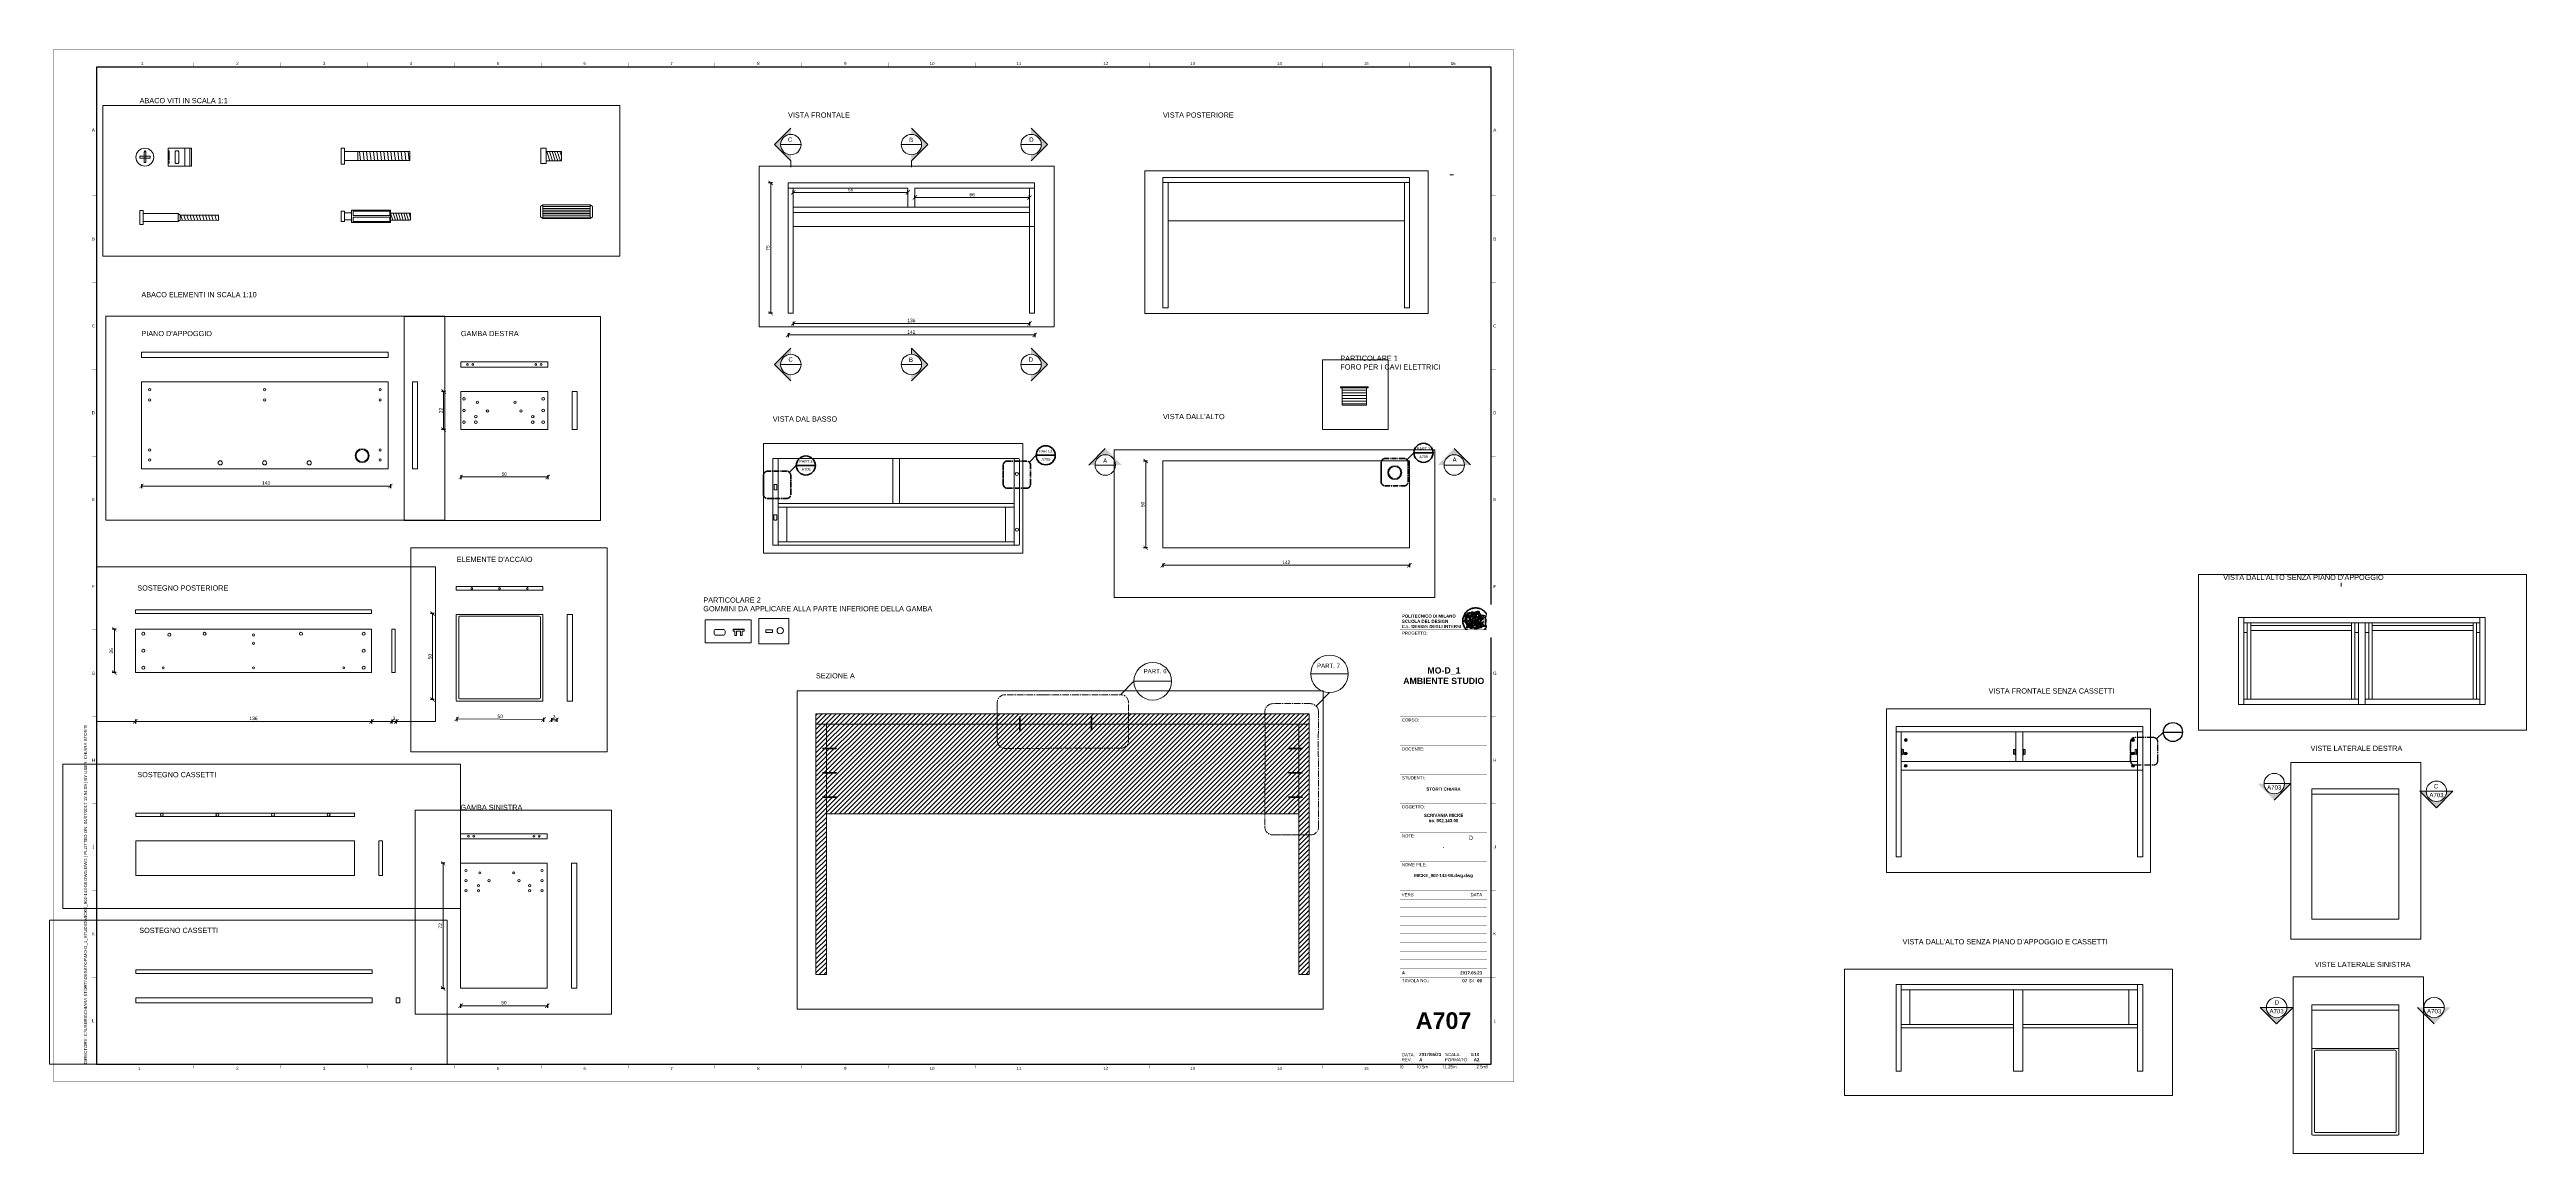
# Paper-space layout 'A708' of a CAD drawing. Header units: millimetres. Extents: x -2 to 1424, y -41 to 594.
# The model-space entities are those that its viewports show. They can reach past a viewport. Long polylines and large blocks are cut down to what shows.
import ezdxf
from ezdxf.enums import TextEntityAlignment as Align

# ---------------------------------------------------------------- set-up
doc = ezdxf.new("R2010")
doc.units = ezdxf.units.MM
doc.set_wipeout_variables(frame=1)
doc.linetypes.add('CENTER2', pattern=[1.125, 0.75, -0.125, 0.125, -0.125])
doc.linetypes.add('TRATTOPUNTO', pattern=[25.4, 12.7, -6.35, 0, -6.35])
for name, color, linetype, lineweight in [('A-ANNO-SYMB', 3, 'Continuous', 18), ('A-FURN', 2, 'Continuous', 18), ('A-FURN-SEC', 15, 'Continuous', 9), ('A-PRSP-1', 250, 'Continuous', 40), ('A-SECT A-MCUT', 7, 'Continuous', 35), ('LINEE', 250, 'Continuous', 18), ('SCRITTE', 5, 'Continuous', 20)]:
    doc.layers.add(name, color=color, linetype=linetype, lineweight=lineweight)
for name, color, linetype in [('DETTAGLI', 4, 'TRATTOPUNTO'), ('G-ANNO-LOGO', 3, 'Continuous'), ('G-ANNO-TEXT', 3, 'Continuous'), ('G-ANNO-TTLB', 3, 'Continuous'), ('LINEE DI SEZIONE', 12, 'Continuous')]:
    doc.layers.add(name, color=color, linetype=linetype)
doc.layers.add('G-ANNO-NPLT', color=210, linetype='Continuous', plot=False)
doc.styles.add('ARIAL', font='arial.ttf')
doc.styles.add('ARIAL-BOLD', font='')
doc.styles.add('E-ARIAL', font='arial.ttf')
doc.styles.get("Standard").update_dxf_attribs({"font": 'arial.ttf'})
doc.styles.get('ARIAL-BOLD').set_extended_font_data('Arial', bold=True)
doc.dimstyles.new('QUOTA', dxfattribs={"dimtxt": 2, "dimasz": 2.5, "dimexe": 1.25, "dimexo": 0.625, "dimtad": 1, "dimdec": 0, "dimtxsty": 'Standard', "dimblk": 'ARCHTICK', "dimcen": 2.5, "dimclrd": 256, "dimclre": 256, "dimadec": 0, "dimazin": 0, "dimtfac": 1, "dimtdec": 0, "dimtmove": 0, "dimatfit": 3, "dimldrblk": 'ARCHTICK', "dimfxl": 1, "dimfxlon": 1, "dimlwd": -1, "dimarcsym": 0})

# ---------------------------------------------------------------- blocks, each defined once
blk = doc.blocks.new('A1_GRID_LAYOUT')
at = {"layer": 'G-ANNO-NPLT', "const_width": 0.18}
for points in [[(841, 594), (0, 594)], [(0, 0), (0, 594)], [(841, 0), (841, 594)], [(841, 0), (0, 0)]]:
    blk.add_lwpolyline(points, dxfattribs=at)
at = {"layer": 'G-ANNO-TTLB'}
for p, q in [((25, 584), (25, 10)), ((828, 584), (25, 584)), ((828, 10), (828, 584)), ((25, 10), (828, 10))]:
    blk.add_line(p, q, dxfattribs=at)
at = {"layer": 'G-ANNO-TTLB', "const_width": 0.18, "flags": 128}
for points in [[(81, 586.5), (81, 584)], [(131, 586.5), (131, 584)], [(181, 586.5), (181, 584)], [(231, 586.5), (231, 584)], [(281, 586.5), (281, 584)], [(331, 586.5), (331, 584)], [(381, 586.5), (381, 584)], [(431, 586.5), (431, 584)], [(481, 586.5), (481, 584)], [(531, 586.5), (531, 584)], [(581, 586.5), (581, 584)], [(631, 586.5), (631, 584)], [(681, 586.5), (681, 584)], [(731, 586.5), (731, 584)], [(781, 586.5), (781, 584)], [(25, 510), (22.5, 510)], [(25, 510), (22.5, 510)], [(830.5, 510), (828, 510)], [(25, 460), (22.5, 460)], [(830.5, 460), (828, 460)], [(25, 410), (22.5, 410)], [(25, 410), (22.5, 410)], [(830.5, 410), (828, 410)], [(25, 360), (22.5, 360)], [(830.5, 360), (828, 360)], [(25, 310), (22.5, 310)], [(830.5, 310), (828, 310)], [(25, 260), (22.5, 260)], [(830.5, 260), (828, 260)], [(25, 210), (22.5, 210)], [(830.5, 210), (828, 210)], [(25, 160), (22.5, 160)], [(830.5, 160), (828, 160)], [(25, 110), (22.5, 110)], [(830.5, 110), (828, 110)], [(830.5, 110), (828, 110)], [(25, 60), (22.5, 60)], [(830.5, 60), (828, 60)], [(830.5, 60), (828, 60)], [(81, 10), (81, 7.5)], [(131, 10), (131, 7.5)], [(181, 10), (181, 7.5)], [(231, 10), (231, 7.5)], [(281, 10), (281, 7.5)], [(331, 10), (331, 7.5)], [(381, 10), (381, 7.5)], [(431, 10), (431, 7.5)], [(481, 10), (481, 7.5)], [(531, 10), (531, 7.5)], [(581, 10), (581, 7.5)], [(631, 10), (631, 7.5)], [(681, 10), (681, 7.5)], [(731, 10), (731, 7.5)]]:
    blk.add_lwpolyline(points, dxfattribs=at)
at = {"layer": 'G-ANNO-TEXT', "style": 'ARIAL'}
for s, p in [('1', (51.3, 586.1)), ('2', (106, 586.1)), ('3', (156, 586.1)), ('4', (206, 586.1)), ('5', (256, 586.1)), ('6', (306, 586.1)), ('7', (356, 586.1)), ('8', (406, 586.1)), ('9', (456, 586.1)), ('10', (506, 586.1)), ('11', (556, 586.1)), ('12', (606, 586.1)), ('13', (656, 586.1)), ('14', (706, 586.1)), ('15', (756, 586.1)), ('16', (806, 586.1)), ('A', (23.1, 547.8)), ('A', (830, 547.8)), ('B', (23.1, 485)), ('B', (830, 485)), ('C', (23.1, 435)), ('C', (830, 435)), ('D', (23.1, 385)), ('D', (830, 385)), ('E', (23.1, 335)), ('E', (830, 335)), ('F', (23.1, 285)), ('F', (830, 285)), ('G', (23.1, 235)), ('G', (830, 235)), ('H', (23.1, 185)), ('H', (830, 185)), ('J', (23.1, 135)), ('J', (830, 135)), ('K', (23.1, 85)), ('K', (830, 85)), ('L', (23.1, 35)), ('L', (830, 35)), ('1', (49.5, 7.5)), ('2', (106, 7.5)), ('3', (156, 7.5)), ('4', (206, 7.5)), ('5', (256, 7.5)), ('6', (306, 7.5)), ('7', (356, 7.5)), ('8', (406, 7.5)), ('9', (456, 7.5)), ('10', (506, 7.5)), ('11', (556, 7.5)), ('12', (606, 7.5)), ('13', (656, 7.5)), ('14', (706, 7.5)), ('15', (756, 7.5))]:
    blk.add_text(s, height=1.8, dxfattribs=at).set_placement(p, align=Align.MIDDLE_CENTER)
at = {"layer": 'G-ANNO-TEXT', "insert": (17.7, 9.9), "char_height": 1.8, "attachment_point": 1, "rotation": 90, "style": 'ARIAL'}
blk.add_mtext_dynamic_manual_height_columns('DIRECTORY: C:\\\\USERS\\\\CHIARA STORTI\\\\DESKTOP\\\\MO-D_1_STUDIO\\\\MICKE_902-143-08.DWG.DWG | PLOTTED ON: 04/07/2017 12:54:09 | BY USER: CHIARA STORTI', width=412.209, gutter_width=9, heights=[0], dxfattribs=at)
blk = doc.blocks.new('logoPolimi')
for p, q in [((-2.37, 0.12), (-2.16, 0.11)), ((-2.37, 0.01), (-2.16, 0.01)), ((-2.36, 0.23), (-2.15, 0.21)), ((-2.35, 0.34), (-2.14, 0.31)), ((-2.33, 0.45), (-2.12, 0.41)), ((-2.3, 0.55), (-2.1, 0.51)), ((-2.28, 0.66), (-2.07, 0.6)), ((-2.24, 0.77), (-2.04, 0.7)), ((-2.2, 0.87), (-2.01, 0.79)), ((-2.16, 0.97), (-1.97, 0.89)), ((-2.11, 1.07), (-1.93, 0.98)), ((-2.06, 1.17), (-1.88, 1.07)), ((-2.01, 1.26), (-1.83, 1.15)), ((-1.94, 1.36), (-1.77, 1.24)), ((-1.88, 1.45), (-1.71, 1.32)), ((-1.84, 0.03), (-1.82, 0.35)), ((-1.81, 1.53), (-1.65, 1.4)), ((-1.74, 1.61), (-1.58, 1.47)), ((-1.73, 0.59), (-1.73, 0.59)), ((-1.73, 0.59), (-1.73, 0.59)), ((-1.66, 1.69), (-1.51, 1.54)), ((-1.65, 0.57), (-1.65, 0.57)), ((-1.59, 1.12), (-1.59, 1.12)), ((-1.58, 1.77), (-1.44, 1.61)), ((-1.51, 0.55), (-1.51, 0.55)), ((-1.51, 0.55), (-1.51, 0.55)), ((-1.49, 1.84), (-1.36, 1.68)), ((-1.41, 1.91), (-1.28, 1.74)), ((-1.32, 1.97), (-1.2, 1.8)), ((-1.31, 0.79), (-1.21, 0.75)), ((-1.21, 0.75), (-1.31, 0.79)), ((-1.21, 0.75), (-1.31, 0.79)), ((-1.22, 2.03), (-1.11, 1.85)), ((-1.21, 0.75), (-1.21, 0.75)), ((-1.21, 0.75), (-1.21, 0.75)), ((-1.19, 0.76), (-1.19, 0.76)), ((-1.19, 0.76), (-1.19, 0.76)), ((-1.17, 0.99), (-1.18, 0.99)), ((-1.18, 0.99), (-1.17, 0.99)), ((-1.16, 0.57), (-1.16, 0.57)), ((-1.16, 0.57), (-1.16, 0.57)), ((-1.13, 2.09), (-1.03, 1.9)), ((-1.1, 0.01), (-0.99, 0.06)), ((-0.99, 0.06), (-1.1, 0.01)), ((-0.99, 0.06), (-1.1, 0.01)), ((-1.03, 2.14), (-0.94, 1.95)), ((-0.99, 0.06), (-0.99, 0.06)), ((-0.99, 0.06), (-0.99, 0.06)), ((-0.97, 0.79), (-0.98, 0.79)), ((-0.89, 0.84), (-0.97, 0.79)), ((-0.97, 0.79), (-0.89, 0.84)), ((-0.96, 1.41), (-0.96, 1.41)), ((-0.96, 1.41), (-0.96, 1.41)), ((-0.93, 2.18), (-0.84, 1.99)), ((-0.89, 0.84), (-0.82, 0.87)), ((-0.82, 0.87), (-0.89, 0.84)), ((-0.89, 0.84), (-0.82, 0.87)), ((-0.88, 0.83), (-0.89, 0.84)), ((-0.85, 1.39), (-0.85, 1.39)), ((-0.85, 1.39), (-0.85, 1.39)), ((-0.84, 0.14), (-0.84, 0.14)), ((-0.83, 2.22), (-0.75, 2.03)), ((-0.77, 1.08), (-0.78, 1.08)), ((-0.78, 1.08), (-0.77, 1.08)), ((-0.61, 1.12), (-0.77, 1.08)), ((-0.77, 1.08), (-0.61, 1.12)), ((-0.77, 1.08), (-0.61, 1.12)), ((-0.75, 1.3), (-0.76, 1.29)), ((-0.76, 1.29), (-0.75, 1.3)), ((-0.72, 2.26), (-0.66, 2.06)), ((-0.65, 0.99), (-0.7, 0.96)), ((-0.69, 0.18), (-0.68, 0.18)), ((-0.66, 0.93), (-0.66, 0.93)), ((-0.66, 0.93), (-0.64, 0.93)), ((-0.66, 0.93), (-0.66, 0.93)), ((-0.66, 0.93), (-0.66, 0.93)), ((-0.63, 1.01), (-0.63, 1.01)), ((-0.63, 1.01), (-0.62, 1.01)), ((-0.63, 0.66), (-0.63, 0.66)), ((-0.61, 2.29), (-0.56, 2.09)), ((-0.6, 1.12), (-0.61, 1.12)), ((-0.61, 1.12), (-0.6, 1.12)), ((-0.61, 1.12), (-0.6, 1.12)), ((-0.61, 0.86), (-0.57, 0.85)), ((-0.57, 0.85), (-0.61, 0.86)), ((-0.61, 0.86), (-0.57, 0.85)), ((-0.53, 1.08), (-0.6, 1.12)), ((-0.6, 1.12), (-0.6, 1.11)), ((-0.6, 1.12), (-0.53, 1.08)), ((-0.57, 0.8), (-0.59, 0.8)), ((-0.57, 0.85), (-0.53, 0.84)), ((-0.57, 0.85), (-0.57, 0.85)), ((-0.57, 0.85), (-0.57, 0.85)), ((-0.57, 0.85), (-0.53, 0.84)), ((-0.56, 0.29), (-0.49, 0.48)), ((-0.56, 0.14), (-0.56, 0.29)), ((-0.5, 0.11), (-0.56, 0.14)), ((-0.53, 0.84), (-0.51, 0.84)), ((-0.53, 0.84), (-0.51, 0.84)), ((-0.53, 0.84), (-0.53, 0.84)), ((-0.51, 2.32), (-0.46, 2.11)), ((-0.51, 0.11), (-0.51, 0.11)), ((-0.51, 0.11), (-0.51, 0.11)), ((-0.34, 0.33), (-0.5, 0.11)), ((-0.49, 0.48), (-0.41, 0.55)), ((-0.42, 0.8), (-0.47, 0.79)), ((-0.42, 0.8), (-0.47, 0.79)), ((-0.47, 0.79), (-0.45, 0.76)), ((-0.47, 0.79), (-0.45, 0.76)), ((-0.45, 1.14), (-0.42, 1.11)), ((-0.42, 1.26), (-0.36, 1.22)), ((-0.41, 0.55), (-0.34, 0.49)), ((-0.4, 2.34), (-0.36, 2.13)), ((-0.4, 1.37), (-0.38, 1.38)), ((-0.39, 1.37), (-0.4, 1.37)), ((-0.35, 1.33), (-0.4, 1.37)), ((-0.39, 1.24), (-0.4, 1.23)), ((-0.38, 1.14), (-0.38, 1.14)), ((-0.34, 0.49), (-0.09, 0.48)), ((-0.16, 0.32), (-0.34, 0.33)), ((-0.14, 0.32), (-0.31, 0.34)), ((-0.29, 2.35), (-0.26, 2.14)), ((-0.28, 1.3), (-0.29, 1.3)), ((-0.28, 1.3), (-0.28, 1.3)), ((-0.18, 2.36), (-0.16, 2.15)), ((-0.16, 1.24), (-0.16, 1.25)), ((-0.16, 1.25), (-0.16, 1.25)), ((-0.16, 0.49), (-0.14, 0.64)), ((-0.06, 0.27), (-0.16, 0.32)), ((-0.1, 0.88), (-0.09, 0.87)), ((-0.08, 1.37), (-0.08, 1.38)), ((-0.08, 1.23), (-0.05, 1.21)), ((-0.05, 1.21), (-0.08, 1.23)), ((-0.08, 1.23), (-0.05, 1.21)), ((-0.07, 2.37), (-0.06, 2.16)), ((-0.03, 0.26), (-0.06, 0.27)), ((-0.05, 1.21), (-0.04, 1.21)), ((-0.04, 1.21), (-0.05, 1.21)), ((-0.04, 1.21), (-0.04, 1.21)), ((-0.04, 1.21), (-0.04, 1.21)), ((-0.04, 0.48), (-0.03, 0.26)), ((0.03, 1.15), (0.03, 1.15)), ((0.03, 0.66), (0.03, 0.67)), ((0.04, 2.37), (0.04, 2.16)), ((0.07, 0.58), (0.07, 0.57)), ((0.1, 1.18), (0.1, 1.18)), ((0.1, 0.84), (0.1, 0.84)), ((0.13, 1.32), (0.17, 1.19)), ((0.15, 2.36), (0.14, 2.16)), ((0.14, 0.71), (0.34, 0.65)), ((0.31, 0.56), (0.17, 0.63)), ((0.26, 2.36), (0.24, 2.15)), ((0.27, 1.61), (0.27, 1.61)), ((0.27, 1.61), (0.27, 1.61)), ((0.27, 1.61), (0.27, 1.61)), ((0.29, 1.29), (0.29, 1.29)), ((0.29, 1.29), (0.29, 1.29)), ((0.29, 1.29), (0.29, 1.29)), ((0.29, 1.29), (0.29, 1.29)), ((0.33, 0.49), (0.34, 0.49)), ((0.33, 0.03), (0.35, 0.03)), ((0.33, 0.03), (0.35, 0.03)), ((0.37, 2.34), (0.34, 2.13)), ((0.34, 0.65), (0.34, 0.64)), ((0.35, 0.03), (0.57, 0.06)), ((0.35, 0.03), (0.57, 0.06)), ((0.35, 0.03), (0.35, 0.03)), ((0.35, 0.03), (0.35, 0.03)), ((0.38, 1.36), (0.37, 1.35)), ((0.38, 0.34), (0.37, 0.34)), ((0.38, 0.34), (0.38, 0.34)), ((0.43, 0.67), (0.39, 0.64)), ((0.48, 2.32), (0.44, 2.12)), ((0.49, 1.05), (0.51, 1.13)), ((0.51, 1.13), (0.49, 1.05)), ((0.49, 1.05), (0.51, 1.13)), ((0.51, 1.31), (0.5, 1.29)), ((0.51, 1.13), (0.52, 1.23)), ((0.52, 1.23), (0.51, 1.23)), ((0.51, 1.23), (0.52, 1.23)), ((0.52, 1.23), (0.51, 1.13)), ((0.51, 1.13), (0.52, 1.23)), ((0.52, 1.24), (0.6, 1.37)), ((0.52, 1.23), (0.6, 1.36)), ((0.6, 1.36), (0.52, 1.23)), ((0.52, 1.23), (0.52, 1.23)), ((0.52, 1.23), (0.52, 1.24)), ((0.52, 1.23), (0.52, 1.23)), ((0.55, 1.07), (0.53, 1.06)), ((0.53, 1.04), (0.53, 1.06)), ((0.53, 1.05), (0.53, 1.04)), ((0.59, 2.3), (0.54, 2.09)), ((0.54, 0.3), (0.63, 0.32)), ((0.54, -0.08), (0.61, 0.06)), ((0.61, 0.06), (0.54, -0.08)), ((0.54, -0.08), (0.61, 0.06)), ((0.56, 0.19), (0.59, 0.21)), ((0.57, 1.07), (0.57, 1.07)), ((0.57, 1.07), (0.57, 1.07)), ((0.57, 1.07), (0.57, 1.07)), ((0.57, 1.07), (0.57, 1.07)), ((0.57, 1.07), (0.57, 1.07)), ((0.57, 1.07), (0.57, 1.07)), ((0.57, 1.07), (0.57, 1.07)), ((0.58, 0.3), (0.59, 0.29)), ((0.59, 0.78), (0.59, 0.79)), ((0.59, 0.79), (0.59, 0.79)), ((0.59, 0.79), (0.59, 0.79)), ((0.59, 0.79), (0.59, 0.78)), ((0.61, 0.06), (0.6, 0.07)), ((0.6, 0.07), (0.61, 0.06)), ((0.61, 0.06), (0.61, 0.07)), ((0.62, 0.21), (0.65, 0.22)), ((0.69, 2.27), (0.63, 2.07)), ((0.64, 1.37), (0.65, 1.37)), ((0.69, 0.86), (0.68, 0.86)), ((0.68, 0.86), (0.69, 0.86)), ((0.68, 0.76), (0.68, 0.76)), ((0.8, 2.23), (0.73, 2.03)), ((0.76, 0.26), (0.76, 0.26)), ((0.9, 2.19), (0.82, 2)), ((0.82, 0.35), (0.84, 0.36)), ((0.82, 0.35), (0.82, 0.35)), ((0.84, 0.36), (0.84, 0.37)), ((0.85, 0.34), (1.05, 0.35)), ((1, 2.15), (0.91, 1.96)), ((0.93, 1.05), (0.93, 1.05)), ((0.93, 1.05), (0.93, 1.05)), ((0.93, 1.05), (0.93, 1.04)), ((0.93, 1.05), (0.93, 1.05)), ((0.97, 0.66), (0.96, 0.66)), ((1.01, 0.97), (0.98, 0.96)), ((1.1, 2.1), (1, 1.91)), ((1.2, 2.04), (1.09, 1.86)), ((1.17, 0.96), (1.17, 0.95)), ((1.17, 0.95), (1.17, 0.95)), ((1.29, 1.99), (1.18, 1.81)), ((1.38, 1.92), (1.26, 1.75)), ((1.34, 0.37), (1.26, 0.04)), ((1.27, 0.37), (1.27, 0.38)), ((1.28, 0.95), (1.28, 0.95)), ((1.47, 1.86), (1.34, 1.69)), ((1.37, 0.73), (1.46, 0.81)), ((1.41, 0.4), (1.41, 0.41)), ((1.56, 1.79), (1.42, 1.63)), ((1.64, 1.71), (1.49, 1.56)), ((1.49, 0.9), (1.57, 0.92)), ((1.72, 1.63), (1.56, 1.49)), ((1.67, 0.6), (1.57, 0.53)), ((1.79, 1.55), (1.63, 1.41)), ((1.86, 1.47), (1.7, 1.34)), ((1.93, 1.38), (1.76, 1.26)), ((1.99, 1.29), (1.81, 1.17)), ((2.05, 1.19), (1.87, 1.09)), ((2.1, 1.1), (1.92, 1)), ((2.15, 1), (1.96, 0.91)), ((2.19, 0.9), (2, 0.82)), ((2.23, 0.79), (2.04, 0.72)), ((2.27, 0.69), (2.07, 0.63)), ((2.3, 0.58), (2.09, 0.53)), ((2.32, 0.47), (2.12, 0.43)), ((2.34, 0.37), (2.13, 0.33)), ((2.36, 0.26), (2.15, 0.23)), ((2.37, 0.15), (2.16, 0.13)), ((2.37, 0.04), (2.16, 0.03)), ((-2.37, -0.1), (-2.16, -0.09)), ((-2.36, -0.21), (-2.15, -0.19)), ((-2.35, -0.32), (-2.14, -0.29)), ((-2.33, -0.43), (-2.12, -0.39)), ((-2.31, -0.54), (-2.1, -0.49)), ((-2.28, -0.65), (-2.08, -0.59)), ((-2.25, -0.75), (-2.05, -0.69)), ((-2.21, -0.86), (-2.02, -0.78)), ((-2.17, -0.96), (-1.98, -0.87)), ((-2.12, -1.06), (-1.93, -0.96)), ((-2.07, -1.16), (-1.89, -1.05)), ((-2.04, -0.15), (-1.97, -0.2)), ((-2.01, -1.25), (-1.84, -1.14)), ((-1.95, -1.34), (-1.78, -1.22)), ((-1.89, -1.43), (-1.72, -1.31)), ((-1.82, -1.52), (-1.66, -1.38)), ((-1.75, -1.6), (-1.59, -1.46)), ((-1.67, -1.68), (-1.52, -1.53)), ((-1.58, -0.12), (-1.6, -0.18)), ((-1.6, -0.18), (-1.58, -0.28)), ((-1.57, -0.54), (-1.59, -0.54)), ((-1.59, -0.54), (-1.59, -0.54)), ((-1.59, -1.76), (-1.45, -1.6)), ((-1.56, -0.32), (-1.56, -0.31)), ((-1.56, -0.31), (-1.56, -0.31)), ((-1.53, -0.65), (-1.53, -0.65)), ((-1.53, -0.65), (-1.53, -0.65)), ((-1.51, -1.83), (-1.37, -1.67)), ((-1.48, -0.86), (-1.48, -0.85)), ((-1.42, -0.37), (-1.42, -0.37)), ((-1.42, -1.9), (-1.29, -1.73)), ((-1.38, -0.46), (-1.38, -0.46)), ((-1.33, -1.96), (-1.21, -1.79)), ((-1.31, -0.24), (-1.31, -0.23)), ((-1.31, -0.23), (-1.31, -0.24)), ((-1.24, -2.02), (-1.13, -1.84)), ((-1.23, -0.19), (-1.23, -0.19)), ((-1.23, -0.19), (-1.23, -0.19)), ((-1.23, -0.19), (-1.23, -0.19)), ((-1.23, -0.19), (-1.23, -0.19)), ((-1.14, -2.08), (-1.04, -1.89)), ((-1.04, -2.13), (-0.95, -1.94)), ((-1.01, -0.39), (-1.02, -0.39)), ((-1.02, -0.39), (-1.01, -0.39)), ((-1.02, -0.7), (-1.02, -0.7)), ((-1.02, -0.7), (-1.02, -0.7)), ((-1.02, -0.7), (-1.02, -0.7)), ((-0.94, -2.18), (-0.86, -1.98)), ((-0.84, -2.22), (-0.77, -2.02)), ((-0.79, -0.51), (-0.83, -0.58)), ((-0.83, -0.58), (-0.79, -0.51)), ((-0.83, -0.58), (-0.79, -0.51)), ((-0.78, -1.05), (-0.83, -0.94)), ((-0.83, -0.94), (-0.78, -1.05)), ((-0.83, -0.94), (-0.83, -0.94)), ((-0.83, -0.94), (-0.78, -1.05)), ((-0.82, -1.23), (-0.82, -1.23)), ((-0.82, -1.23), (-0.77, -1.23)), ((-0.77, -1.23), (-0.82, -1.23)), ((-0.82, -1.23), (-0.82, -1.23)), ((-0.77, -1.23), (-0.82, -1.23)), ((-0.75, -0.96), (-0.8, -0.89)), ((-0.8, -0.89), (-0.79, -0.92)), ((-0.79, -0.92), (-0.8, -0.89)), ((-0.8, -0.89), (-0.75, -0.96)), ((-0.79, -0.92), (-0.8, -0.89)), ((-0.8, -0.89), (-0.8, -0.89)), ((-0.8, -0.89), (-0.75, -0.96)), ((-0.79, -0.92), (-0.78, -0.95)), ((-0.78, -0.95), (-0.79, -0.92)), ((-0.78, -0.95), (-0.79, -0.92)), ((-0.77, -0.49), (-0.78, -0.48)), ((-0.78, -0.48), (-0.77, -0.49)), ((-0.78, -0.95), (-0.76, -1)), ((-0.76, -1), (-0.78, -0.95)), ((-0.76, -1), (-0.78, -0.95)), ((-0.71, -0.89), (-0.75, -0.87)), ((-0.75, -0.87), (-0.71, -0.89)), ((-0.75, -0.87), (-0.71, -0.89)), ((-0.72, -1.01), (-0.75, -0.96)), ((-0.75, -0.96), (-0.72, -1.01)), ((-0.75, -0.96), (-0.72, -1.01)), ((-0.74, -2.25), (-0.67, -2.05)), ((-0.64, -0.93), (-0.71, -0.89)), ((-0.71, -0.89), (-0.64, -0.93)), ((-0.71, -0.89), (-0.64, -0.93)), ((-0.66, -0.53), (-0.66, -0.53)), ((-0.66, -0.53), (-0.66, -0.53)), ((-0.66, -0.53), (-0.66, -0.53)), ((-0.63, -2.29), (-0.57, -2.08)), ((-0.52, -2.31), (-0.48, -2.11)), ((-0.39, -0.81), (-0.51, -0.69)), ((-0.51, -1.04), (-0.5, -1.04)), ((-0.48, -0.42), (-0.48, -0.42)), ((-0.48, -0.42), (-0.48, -0.42)), ((-0.48, -0.42), (-0.48, -0.42)), ((-0.42, -2.33), (-0.38, -2.13)), ((-0.41, -0.51), (-0.41, -0.51)), ((-0.38, -0.05), (-0.39, -0.12)), ((-0.39, -0.12), (-0.37, -0.1)), ((-0.35, -0.14), (-0.37, -0.08)), ((-0.37, -0.09), (-0.37, -0.09)), ((-0.33, -0.12), (-0.35, -0.14)), ((-0.32, -0.14), (-0.35, -0.14)), ((-0.35, -0.18), (-0.34, -0.22)), ((-0.34, -0.08), (-0.29, -0.16)), ((-0.34, -0.22), (-0.34, -0.22)), ((-0.27, -0.17), (-0.32, -0.14)), ((-0.31, -2.35), (-0.28, -2.14)), ((-0.25, -0.91), (-0.26, -0.9)), ((-0.26, -1.29), (0.1, -1.2)), ((0.1, -1.2), (-0.26, -1.29)), ((0.08, -1.4), (-0.26, -1.29)), ((-0.26, -1.29), (0.08, -1.4)), ((-0.26, -1.38), (-0.26, -1.29)), ((-0.26, -1.29), (-0.26, -1.29)), ((-0.26, -1.29), (-0.26, -1.38)), ((-0.26, -1.29), (0.08, -1.4)), ((-0.26, -1.29), (-0.26, -1.29)), ((0.08, -1.49), (-0.26, -1.38)), ((-0.26, -1.38), (0.09, -1.49)), ((-0.2, -2.36), (-0.18, -2.15)), ((-0.14, -0.15), (-0.16, -0.13)), ((-0.11, -0.04), (-0.12, -0.05)), ((-0.09, -2.37), (-0.08, -2.16)), ((-0.04, -0.41), (-0.01, -0.44)), ((-0.01, -0.44), (-0.04, -0.41)), ((-0.04, -0.41), (-0.01, -0.44)), ((0.03, -2.37), (0.02, -2.16)), ((0.07, -0.84), (0.07, -0.84)), ((0.07, -0.84), (0.07, -0.84)), ((0.1, -1.2), (0.08, -1.32)), ((0.08, -1.32), (0.13, -1.2)), ((0.08, -1.4), (0.72, -1.22)), ((0.72, -1.22), (0.08, -1.4)), ((0.08, -1.4), (0.72, -1.22)), ((0.72, -1.31), (0.08, -1.49)), ((0.08, -1.44), (0.08, -1.4)), ((0.08, -1.4), (0.08, -1.44)), ((0.08, -1.4), (0.08, -1.49)), ((0.08, -1.49), (0.08, -1.44)), ((0.08, -1.44), (0.08, -1.44)), ((0.08, -1.44), (0.08, -1.45)), ((0.08, -1.45), (0.08, -1.46)), ((0.08, -1.46), (0.08, -1.49)), ((0.1, -1.01), (0.09, -0.86)), ((0.1, -1.01), (0.09, -0.86)), ((0.09, -1.49), (0.72, -1.31)), ((0.1, -1.2), (0.12, -1.04)), ((0.12, -1.04), (0.1, -1.2)), ((0.13, -1.2), (0.1, -1.2)), ((0.1, -1.2), (0.13, -1.2)), ((0.13, -1.2), (0.1, -1.2)), ((0.1, -1.2), (0.1, -1.2)), ((0.11, -0.44), (0.11, -0.44)), ((0.11, -0.44), (0.11, -0.44)), ((0.12, -0.21), (0.12, -0.21)), ((0.12, -0.21), (0.12, -0.21)), ((0.12, -0.21), (0.12, -0.21)), ((0.12, -0.21), (0.12, -0.21)), ((0.12, -0.21), (0.12, -0.21)), ((0.12, -0.21), (0.12, -0.21)), ((0.12, -0.21), (0.12, -0.21)), ((0.12, -0.21), (0.12, -0.21)), ((0.12, -0.21), (0.12, -0.21)), ((0.12, -0.21), (0.12, -0.21)), ((0.12, -0.21), (0.12, -0.21)), ((0.12, -0.21), (0.12, -0.21)), ((0.12, -0.21), (0.12, -0.21)), ((0.12, -0.56), (0.14, -0.53)), ((0.14, -0.53), (0.12, -0.56)), ((0.12, -0.56), (0.14, -0.53)), ((0.12, -1.04), (0.12, -1.04)), ((0.12, -1.04), (0.12, -1.04)), ((0.12, -1.04), (0.12, -1.04)), ((0.14, -2.37), (0.12, -2.16)), ((0.21, -0.99), (0.13, -1.2)), ((0.13, -1.2), (0.21, -0.99)), ((0.36, -1.14), (0.13, -1.2)), ((0.13, -1.2), (0.26, -1.17)), ((0.14, -0.53), (0.16, -0.49)), ((0.16, -0.49), (0.14, -0.53)), ((0.14, -0.53), (0.16, -0.49)), ((0.16, -0.49), (0.16, -0.49)), ((0.16, -0.49), (0.16, -0.49)), ((0.28, -1.19), (0.21, -0.99)), ((0.21, -0.99), (0.31, -1.27)), ((0.25, -2.36), (0.22, -2.15)), ((0.24, -0.17), (0.24, -0.16)), ((0.24, -0.16), (0.24, -0.17)), ((0.25, -0.84), (0.25, -0.88)), ((0.25, -0.88), (0.25, -0.84)), ((0.25, -0.88), (0.25, -0.84)), ((0.25, -0.88), (0.29, -1.17)), ((0.26, -0.88), (0.25, -0.88)), ((0.31, -1.27), (0.25, -0.88)), ((0.26, -1.17), (0.28, -1.16)), ((0.28, -1.16), (0.36, -1.14)), ((0.29, -1.17), (0.28, -1.19)), ((0.35, -2.34), (0.32, -2.14)), ((0.36, -1.14), (0.72, -1.22)), ((0.72, -1.22), (0.36, -1.14)), ((0.46, -2.32), (0.42, -2.12)), ((0.49, -0.31), (0.49, -0.31)), ((0.49, -0.31), (0.49, -0.31)), ((0.5, -0.27), (0.5, -0.27)), ((0.51, -0.27), (0.51, -0.27)), ((0.57, -2.3), (0.52, -2.1)), ((0.68, -2.27), (0.62, -2.07)), ((0.78, -2.24), (0.71, -2.04)), ((0.72, -0.81), (0.75, -0.89)), ((0.72, -1.22), (0.72, -1.31)), ((0.72, -1.31), (0.72, -1.22)), ((0.74, -0.23), (0.74, -0.23)), ((0.74, -0.23), (0.75, -0.24)), ((0.75, -0.23), (0.75, -0.23)), ((0.89, -2.2), (0.81, -2)), ((0.86, -0.25), (0.82, -0.34)), ((0.87, -0.22), (0.86, -0.23)), ((0.87, -0.22), (0.86, -0.25)), ((0.99, -2.15), (0.9, -1.96)), ((0.96, -0.58), (0.96, -0.57)), ((1.09, -2.11), (0.99, -1.92)), ((1.05, -1.05), (1.04, -1.05)), ((1.19, -2.05), (1.08, -1.87)), ((1.28, -2), (1.17, -1.82)), ((1.37, -1.93), (1.25, -1.76)), ((1.31, -0.27), (1.3, -0.26)), ((1.3, -0.26), (1.3, -0.26)), ((1.3, -0.26), (1.3, -0.26)), ((1.3, -0.26), (1.31, -0.27)), ((1.3, -0.26), (1.3, -0.26)), ((1.46, -1.87), (1.33, -1.7)), ((1.54, -1.8), (1.41, -1.64)), ((1.63, -1.72), (1.48, -1.57)), ((1.71, -1.65), (1.55, -1.5)), ((1.78, -1.57), (1.62, -1.43)), ((1.85, -1.48), (1.69, -1.35)), ((1.92, -1.39), (1.75, -1.27)), ((1.98, -1.3), (1.81, -1.19)), ((2.04, -1.21), (1.86, -1.1)), ((2.09, -1.11), (1.91, -1.01)), ((2.14, -1.01), (1.95, -0.92)), ((2.19, -0.91), (1.99, -0.83)), ((2.23, -0.81), (2.03, -0.74)), ((2.26, -0.7), (2.06, -0.64)), ((2.29, -0.6), (2.09, -0.55)), ((2.32, -0.49), (2.11, -0.45)), ((2.34, -0.38), (2.13, -0.35)), ((2.35, -0.27), (2.15, -0.25)), ((2.37, -0.08), (2.16, -0.07)), ((2.36, -0.16), (2.16, -0.15))]:
    blk.add_line(p, q)
for points in [[(-1.9, 0.12), (-1.94, 0.02), (-2.05, -0.09), (-2.05, -0.09)], [(-1.86, 0.38), (-1.86, 0.38), (-1.87, 0.19), (-1.9, 0.12)], [(-1.76, 0.6), (-1.76, 0.6), (-1.84, 0.57), (-1.86, 0.38)], [(-1.86, -0.04), (-1.84, 0.02), (-1.84, 0.03), (-1.84, 0.03)], [(-1.82, 0.78), (-1.83, 0.8), (-1.85, 0.86), (-1.83, 0.88)], [(-1.82, 0.78), (-1.83, 0.8), (-1.85, 0.86), (-1.83, 0.88)], [(-1.83, 0.88), (-1.81, 0.9), (-1.76, 0.96), (-1.76, 0.96)], [(-1.83, 0.88), (-1.81, 0.9), (-1.76, 0.96), (-1.76, 0.96)], [(-1.76, 0.6), (-1.83, 0.7), (-1.78, 0.74), (-1.78, 0.74)], [(-1.78, 0.74), (-1.79, 0.74), (-1.83, 0.7), (-1.76, 0.6)], [(-1.78, 0.74), (-1.8, 0.76), (-1.81, 0.78), (-1.82, 0.78)], [(-1.78, 0.74), (-1.8, 0.76), (-1.81, 0.78), (-1.82, 0.78)], [(-1.82, 0.35), (-1.81, 0.5), (-1.73, 0.59), (-1.73, 0.59)], [(-1.82, -0.19), (-1.73, -0.07), (-1.75, 0.14), (-1.75, 0.3)], [(-1.75, 0.33), (-1.75, 0.17), (-1.73, -0.05), (-1.8, -0.17)], [(-1.78, 0.74), (-1.75, 0.72), (-1.72, 0.69), (-1.68, 0.7)], [(-1.68, 0.7), (-1.72, 0.69), (-1.75, 0.72), (-1.78, 0.74)], [(-1.68, 0.7), (-1.72, 0.69), (-1.75, 0.72), (-1.78, 0.74)], [(-1.78, 0.74), (-1.78, 0.74), (-1.78, 0.74), (-1.78, 0.74)], [(-1.76, 0.96), (-1.68, 1.1), (-1.59, 1.12), (-1.59, 1.12)], [(-1.76, 0.96), (-1.68, 1.1), (-1.6, 1.12), (-1.6, 1.12)], [(-1.73, 0.59), (-1.74, 0.59), (-1.75, 0.6), (-1.76, 0.6)], [(-1.73, 0.59), (-1.74, 0.59), (-1.75, 0.6), (-1.76, 0.6)], [(-1.75, 0.3), (-1.76, 0.47), (-1.65, 0.57), (-1.65, 0.57)], [(-1.65, 0.57), (-1.65, 0.57), (-1.76, 0.5), (-1.75, 0.33)], [(-1.65, 0.57), (-1.68, 0.58), (-1.7, 0.58), (-1.73, 0.59)], [(-1.65, 0.57), (-1.68, 0.58), (-1.7, 0.58), (-1.73, 0.59)], [(-1.5, 0.71), (-1.53, 0.74), (-1.61, 0.71), (-1.68, 0.7)], [(-1.68, 0.7), (-1.61, 0.71), (-1.53, 0.73), (-1.5, 0.71)], [(-1.5, 0.71), (-1.53, 0.73), (-1.61, 0.71), (-1.68, 0.7)], [(-1.51, 0.55), (-1.56, 0.56), (-1.61, 0.56), (-1.65, 0.57)], [(-1.65, 0.57), (-1.61, 0.56), (-1.56, 0.56), (-1.51, 0.55)], [(-1.51, 0.55), (-1.56, 0.56), (-1.61, 0.56), (-1.65, 0.57)], [(-1.59, 1.12), (-1.6, 1.06), (-1.61, 0.99), (-1.61, 0.97)], [(-1.61, 0.97), (-1.61, 0.99), (-1.6, 1.06), (-1.59, 1.12)], [(-1.61, 0.97), (-1.61, 0.99), (-1.6, 1.06), (-1.59, 1.12)], [(-1.61, 0.97), (-1.61, 0.95), (-1.56, 0.88), (-1.54, 0.87)], [(-1.54, 0.87), (-1.56, 0.88), (-1.61, 0.95), (-1.61, 0.97)], [(-1.54, 0.87), (-1.56, 0.88), (-1.61, 0.96), (-1.61, 0.97)], [(-1.59, 1.12), (-1.59, 1.13), (-1.59, 1.15), (-1.58, 1.16)], [(-1.59, 1.12), (-1.59, 1.13), (-1.59, 1.15), (-1.58, 1.16)], [(-1.58, 1.16), (-1.57, 1.21), (-1.52, 1.23), (-1.49, 1.25)], [(-1.58, 1.16), (-1.57, 1.21), (-1.52, 1.23), (-1.49, 1.25)], [(-1.58, 0.36), (-1.58, 0.48), (-1.51, 0.55), (-1.51, 0.55)], [(-1.51, 0.55), (-1.51, 0.55), (-1.58, 0.48), (-1.58, 0.36)], [(-1.51, 0.55), (-1.51, 0.55), (-1.58, 0.48), (-1.58, 0.36)], [(-1.55, 0.04), (-1.55, 0.08), (-1.58, 0.25), (-1.58, 0.36)], [(-1.58, 0.36), (-1.58, 0.25), (-1.55, 0.08), (-1.55, 0.04)], [(-1.58, 0.36), (-1.58, 0.25), (-1.55, 0.08), (-1.55, 0.04)], [(-1.58, -0.12), (-1.57, -0.06), (-1.55, 0.02), (-1.55, 0.04)], [(-1.55, 0.04), (-1.55, 0.02), (-1.57, -0.06), (-1.58, -0.12)], [(-1.55, 0.04), (-1.55, 0.02), (-1.56, -0.04), (-1.57, -0.1)], [(-1.54, 0.87), (-1.52, 0.85), (-1.47, 0.83), (-1.44, 0.83)], [(-1.44, 0.83), (-1.47, 0.83), (-1.52, 0.85), (-1.54, 0.87)], [(-1.45, 0.83), (-1.47, 0.83), (-1.52, 0.85), (-1.54, 0.87)], [(-1.51, 0.55), (-1.33, 0.54), (-1.16, 0.57), (-1.16, 0.57)], [(-1.16, 0.57), (-1.16, 0.57), (-1.33, 0.54), (-1.51, 0.55)], [(-1.16, 0.57), (-1.16, 0.57), (-1.33, 0.54), (-1.51, 0.55)], [(-1.5, 0.71), (-1.46, 0.68), (-1.4, 0.62), (-1.33, 0.66)], [(-1.33, 0.66), (-1.4, 0.62), (-1.46, 0.68), (-1.5, 0.71)], [(-1.33, 0.66), (-1.4, 0.62), (-1.46, 0.68), (-1.5, 0.71)], [(-1.49, 1.25), (-1.46, 1.26), (-1.42, 1.33), (-1.39, 1.36)], [(-1.49, 1.25), (-1.46, 1.27), (-1.43, 1.34), (-1.39, 1.36)], [(-1.31, 0.79), (-1.33, 0.79), (-1.42, 0.83), (-1.45, 0.83)], [(-1.44, 0.83), (-1.42, 0.83), (-1.33, 0.79), (-1.31, 0.79)], [(-1.31, 0.79), (-1.33, 0.79), (-1.42, 0.83), (-1.44, 0.83)], [(-1.35, 1.1), (-1.4, 1.17), (-1.36, 1.23), (-1.29, 1.31)], [(-1.29, 1.31), (-1.36, 1.23), (-1.4, 1.17), (-1.35, 1.1)], [(-1.35, 1.1), (-1.4, 1.17), (-1.36, 1.23), (-1.29, 1.31)], [(-1.39, 1.36), (-1.35, 1.38), (-1.26, 1.4), (-1.19, 1.41)], [(-1.39, 1.36), (-1.35, 1.38), (-1.26, 1.4), (-1.19, 1.41)], [(-1.18, 0.99), (-1.24, 0.97), (-1.3, 1.03), (-1.35, 1.1)], [(-1.35, 1.1), (-1.3, 1.03), (-1.24, 0.97), (-1.18, 0.99)], [(-1.18, 1), (-1.24, 0.97), (-1.3, 1.03), (-1.35, 1.1)], [(-1.33, 0.66), (-1.28, 0.7), (-1.23, 0.73), (-1.21, 0.75)], [(-1.21, 0.75), (-1.23, 0.73), (-1.28, 0.7), (-1.33, 0.66)], [(-1.21, 0.75), (-1.23, 0.73), (-1.28, 0.7), (-1.33, 0.66)], [(-1.29, 1.31), (-1.22, 1.39), (-1.01, 1.41), (-0.96, 1.41)], [(-0.96, 1.41), (-1.01, 1.41), (-1.22, 1.39), (-1.29, 1.31)], [(-1.29, 1.31), (-1.22, 1.39), (-1.01, 1.41), (-0.96, 1.41)], [(-1.24, -0.02), (-1.21, -0.01), (-1.1, 0.01), (-1.1, 0.01)], [(-1.1, 0.01), (-1.1, 0.01), (-1.21, -0.01), (-1.24, -0.02)], [(-1.1, 0.01), (-1.1, 0.01), (-1.21, -0.01), (-1.24, -0.02)], [(-1.21, 0.75), (-1.2, 0.75), (-1.19, 0.76), (-1.19, 0.76)], [(-1.19, 0.76), (-1.19, 0.76), (-1.2, 0.75), (-1.21, 0.75)], [(-1.19, 0.76), (-1.19, 0.76), (-1.2, 0.76), (-1.21, 0.75)], [(-1.19, 1.41), (-1.11, 1.43), (-0.97, 1.41), (-0.97, 1.41)], [(-1.19, 1.41), (-1.12, 1.43), (-0.98, 1.41), (-0.98, 1.41)], [(-1.19, 0.76), (-1.19, 0.77), (-1.18, 0.78), (-1.18, 0.79)], [(-1.18, 0.79), (-1.18, 0.78), (-1.19, 0.77), (-1.19, 0.76)], [(-1.19, 0.76), (-1.19, 0.77), (-1.19, 0.78), (-1.18, 0.79)], [(-1.18, 0.68), (-1.18, 0.68), (-1.19, 0.71), (-1.19, 0.76)], [(-1.19, 0.76), (-1.19, 0.71), (-1.18, 0.68), (-1.18, 0.68)], [(-1.18, 0.68), (-1.18, 0.68), (-1.19, 0.71), (-1.19, 0.76)], [(-1.18, 0.97), (-1.18, 0.97), (-1.18, 0.98), (-1.17, 0.99)], [(-1.17, 0.99), (-1.18, 0.98), (-1.18, 0.97), (-1.18, 0.97)], [(-1.18, 0.97), (-1.18, 0.97), (-1.18, 0.98), (-1.17, 0.99)], [(-1.18, 0.79), (-1.17, 0.86), (-1.18, 0.95), (-1.18, 0.97)], [(-1.18, 0.97), (-1.18, 0.95), (-1.17, 0.86), (-1.18, 0.79)], [(-1.18, 0.79), (-1.17, 0.86), (-1.18, 0.95), (-1.18, 0.97)], [(-1.16, 0.57), (-1.17, 0.6), (-1.18, 0.64), (-1.18, 0.68)], [(-1.18, 0.68), (-1.18, 0.64), (-1.17, 0.6), (-1.16, 0.57)], [(-1.16, 0.57), (-1.17, 0.6), (-1.18, 0.64), (-1.18, 0.68)], [(-1.17, 0.99), (-1.17, 1.03), (-1.16, 1.09), (-1.14, 1.13)], [(-1.09, 0.42), (-1.1, 0.44), (-1.14, 0.48), (-1.16, 0.57)], [(-1.16, 0.57), (-1.14, 0.48), (-1.1, 0.44), (-1.09, 0.42)], [(-1.09, 0.42), (-1.1, 0.44), (-1.14, 0.48), (-1.16, 0.57)], [(-1.14, 1.13), (-1.12, 1.18), (-1.05, 1.31), (-1.05, 1.31)], [(-1.12, 0.46), (-1.12, 0.46), (-1.13, 0.38), (-1.11, 0.26)], [(-1.11, 0.26), (-1.08, 0.14), (-1.05, 0.03), (-1.05, 0.03)], [(-1.02, 0.32), (-1.02, 0.32), (-1.08, 0.4), (-1.09, 0.42)], [(-1.09, 0.42), (-1.08, 0.4), (-1.02, 0.32), (-1.02, 0.32)], [(-1.02, 0.32), (-1.02, 0.32), (-1.08, 0.4), (-1.09, 0.42)], [(-0.98, 0.2), (-0.98, 0.21), (-1.02, 0.32), (-1.02, 0.32)], [(-1.02, 0.32), (-1.02, 0.32), (-0.98, 0.21), (-0.98, 0.2)], [(-0.98, 0.2), (-0.98, 0.21), (-1.02, 0.32), (-1.02, 0.32)], [(-1.01, 0.12), (-1, 0.16), (-0.98, 0.19), (-0.98, 0.2)], [(-0.98, 0.2), (-0.98, 0.19), (-1, 0.16), (-1.01, 0.12)], [(-1.01, 0.12), (-1, 0.16), (-0.98, 0.19), (-0.98, 0.2)], [(-0.99, 0.06), (-1, 0.07), (-1.01, 0.1), (-1.01, 0.12)], [(-1.01, 0.12), (-1.01, 0.1), (-1, 0.07), (-0.99, 0.06)], [(-0.99, 0.06), (-1, 0.07), (-1.01, 0.1), (-1.01, 0.12)], [(-0.99, 0.06), (-0.99, 0.06), (-0.99, 0.06), (-0.98, 0.05)], [(-0.98, 0.05), (-0.99, 0.06), (-0.99, 0.06), (-0.99, 0.06)], [(-0.99, 0.05), (-0.99, 0.06), (-0.99, 0.06), (-0.99, 0.06)], [(-0.95, 0.02), (-0.96, 0.03), (-0.97, 0.04), (-0.99, 0.05)], [(-0.98, 1.41), (-0.98, 1.41), (-0.97, 1.41), (-0.96, 1.41)], [(-0.98, 0.81), (-0.94, 0.85), (-0.92, 0.93), (-0.91, 0.97)], [(-0.91, 0.97), (-0.92, 0.93), (-0.94, 0.85), (-0.98, 0.81)], [(-0.91, 0.97), (-0.92, 0.93), (-0.94, 0.85), (-0.98, 0.81)], [(-0.98, 0.79), (-0.98, 0.81), (-0.98, 0.81), (-0.98, 0.81)], [(-0.98, 0.81), (-0.98, 0.81), (-0.98, 0.81), (-0.98, 0.79)], [(-0.98, 0.81), (-0.98, 0.81), (-0.98, 0.81), (-0.98, 0.79)], [(-0.98, 0.79), (-0.98, 0.79), (-0.98, 0.78), (-0.97, 0.77)], [(-0.98, 0.79), (-0.98, 0.79), (-0.98, 0.78), (-0.97, 0.77)], [(-0.98, 0.05), (-0.97, 0.04), (-0.96, 0.03), (-0.95, 0.02)], [(-0.95, 0.02), (-0.96, 0.03), (-0.97, 0.04), (-0.98, 0.05)], [(-0.97, 1.41), (-0.97, 1.41), (-0.97, 1.41), (-0.96, 1.41)], [(-0.97, 0.77), (-0.96, 0.74), (-0.91, 0.64), (-0.91, 0.57)], [(-0.97, 0.77), (-0.96, 0.74), (-0.91, 0.64), (-0.91, 0.57)], [(-0.96, 1.41), (-0.94, 1.41), (-0.9, 1.41), (-0.85, 1.39)], [(-0.96, 1.41), (-0.94, 1.41), (-0.9, 1.41), (-0.85, 1.39)], [(-0.95, 0.02), (-0.94, 0.01), (-0.92, 0.01), (-0.9, 0.01)], [(-0.9, 0.01), (-0.92, 0.01), (-0.94, 0.01), (-0.95, 0.02)], [(-0.91, 0.01), (-0.92, 0.01), (-0.94, 0.01), (-0.95, 0.02)], [(-0.91, 0.97), (-0.89, 1), (-0.87, 1.01), (-0.84, 1.02)], [(-0.84, 1.02), (-0.87, 1.01), (-0.89, 1), (-0.91, 0.97)], [(-0.84, 1.02), (-0.87, 1.01), (-0.89, 1.01), (-0.91, 0.97)], [(-0.91, 0.57), (-0.91, 0.5), (-0.9, 0.43), (-0.88, 0.37)], [(-0.91, 0.57), (-0.91, 0.5), (-0.9, 0.43), (-0.88, 0.37)], [(-0.87, 0.03), (-0.87, 0.03), (-0.89, 0.01), (-0.91, 0.01)], [(-0.9, 0.01), (-0.89, 0.01), (-0.87, 0.03), (-0.87, 0.03)], [(-0.87, 0.03), (-0.87, 0.03), (-0.89, 0.01), (-0.9, 0.01)], [(-0.88, 0.84), (-0.88, 0.84), (-0.89, 0.79), (-0.88, 0.77)], [(-0.88, 0.77), (-0.89, 0.79), (-0.88, 0.83), (-0.88, 0.83)], [(-0.74, 0.66), (-0.85, 0.67), (-0.88, 0.77), (-0.88, 0.77)], [(-0.88, 0.77), (-0.88, 0.77), (-0.85, 0.67), (-0.74, 0.66)], [(-0.88, 0.37), (-0.86, 0.32), (-0.83, 0.25), (-0.82, 0.25)], [(-0.88, 0.37), (-0.86, 0.32), (-0.83, 0.25), (-0.82, 0.25)], [(-0.87, 0.03), (-0.86, 0.03), (-0.86, 0.05), (-0.86, 0.06)], [(-0.86, 0.06), (-0.86, 0.05), (-0.86, 0.03), (-0.87, 0.03)], [(-0.86, 0.06), (-0.86, 0.05), (-0.86, 0.03), (-0.87, 0.03)], [(-0.85, 1.39), (-0.86, 1.42), (-0.8, 1.45), (-0.8, 1.46)], [(-0.85, 1.39), (-0.86, 1.42), (-0.83, 1.44), (-0.82, 1.45)], [(-0.86, 0.06), (-0.86, 0.07), (-0.86, 0.1), (-0.85, 0.11)], [(-0.85, 0.11), (-0.86, 0.1), (-0.86, 0.07), (-0.86, 0.06)], [(-0.85, 0.11), (-0.86, 0.1), (-0.86, 0.07), (-0.86, 0.06)], [(-0.81, 1.36), (-0.83, 1.37), (-0.84, 1.38), (-0.85, 1.39)], [(-0.85, 1.39), (-0.84, 1.38), (-0.83, 1.37), (-0.81, 1.36)], [(-0.85, 1.39), (-0.84, 1.38), (-0.83, 1.37), (-0.81, 1.36)], [(-0.85, 0.11), (-0.85, 0.12), (-0.84, 0.14), (-0.84, 0.14)], [(-0.84, 0.14), (-0.84, 0.14), (-0.85, 0.12), (-0.85, 0.11)], [(-0.84, 0.14), (-0.84, 0.14), (-0.85, 0.12), (-0.85, 0.11)], [(-0.84, 1.02), (-0.83, 1.03), (-0.81, 1.05), (-0.78, 1.08)], [(-0.78, 1.08), (-0.81, 1.05), (-0.83, 1.03), (-0.84, 1.02)], [(-0.78, 1.08), (-0.81, 1.05), (-0.83, 1.03), (-0.84, 1.02)], [(-0.84, 0.14), (-0.83, 0.15), (-0.81, 0.16), (-0.81, 0.16)], [(-0.81, 0.16), (-0.81, 0.16), (-0.83, 0.15), (-0.84, 0.14)], [(-0.81, 0.16), (-0.81, 0.16), (-0.84, 0.15), (-0.84, 0.14)], [(-0.84, 0.15), (-0.84, 0.15), (-0.84, 0.15), (-0.84, 0.14)], [(-0.84, 0.14), (-0.84, 0.14), (-0.84, 0.14), (-0.84, 0.14)], [(-0.84, 0.14), (-0.84, 0.14), (-0.84, 0.14), (-0.84, 0.14)], [(-0.84, 0.14), (-0.84, 0.14), (-0.84, 0.14), (-0.84, 0.14)], [(-0.82, 1.45), (-0.82, 1.45), (-0.8, 1.45), (-0.8, 1.45)], [(-0.82, 0.87), (-0.82, 0.87), (-0.72, 0.91), (-0.66, 0.93)], [(-0.66, 0.93), (-0.72, 0.91), (-0.82, 0.87), (-0.82, 0.87)], [(-0.82, 0.87), (-0.82, 0.87), (-0.72, 0.91), (-0.66, 0.93)], [(-0.82, 0.25), (-0.8, 0.25), (-0.77, 0.24), (-0.77, 0.23)], [(-0.82, 0.25), (-0.8, 0.25), (-0.78, 0.24), (-0.77, 0.23)], [(-0.76, 1.29), (-0.77, 1.32), (-0.79, 1.34), (-0.81, 1.36)], [(-0.81, 1.36), (-0.79, 1.34), (-0.77, 1.32), (-0.76, 1.29)], [(-0.81, 1.36), (-0.79, 1.34), (-0.77, 1.32), (-0.76, 1.3)], [(-0.81, 0.16), (-0.8, 0.17), (-0.8, 0.17), (-0.79, 0.18)], [(-0.79, 0.18), (-0.8, 0.17), (-0.8, 0.17), (-0.81, 0.16)], [(-0.79, 0.18), (-0.8, 0.17), (-0.8, 0.17), (-0.81, 0.16)], [(-0.8, 1.46), (-0.8, 1.49), (-0.69, 1.51), (-0.69, 1.51)], [(-0.8, 1.46), (-0.8, 1.49), (-0.75, 1.49), (-0.75, 1.49)], [(-0.8, 1.45), (-0.8, 1.45), (-0.8, 1.46), (-0.8, 1.46)], [(-0.79, 0.18), (-0.78, 0.18), (-0.77, 0.16), (-0.77, 0.16)], [(-0.77, 0.16), (-0.77, 0.16), (-0.78, 0.18), (-0.79, 0.18)], [(-0.77, 0.16), (-0.77, 0.16), (-0.78, 0.18), (-0.79, 0.18)], [(-0.78, 1.08), (-0.77, 1.1), (-0.76, 1.13), (-0.75, 1.16)], [(-0.75, 1.16), (-0.76, 1.13), (-0.77, 1.1), (-0.78, 1.08)], [(-0.75, 1.16), (-0.76, 1.13), (-0.77, 1.1), (-0.78, 1.08)], [(-0.77, 0.23), (-0.76, 0.22), (-0.72, 0.2), (-0.71, 0.2)], [(-0.77, 0.23), (-0.76, 0.22), (-0.72, 0.2), (-0.71, 0.2)], [(-0.77, 0.16), (-0.77, 0.16), (-0.74, 0.16), (-0.7, 0.17)], [(-0.7, 0.17), (-0.74, 0.16), (-0.77, 0.16), (-0.77, 0.16)], [(-0.7, 0.17), (-0.74, 0.16), (-0.77, 0.16), (-0.77, 0.16)], [(-0.76, 1.3), (-0.74, 1.25), (-0.73, 1.2), (-0.75, 1.16)], [(-0.75, 1.16), (-0.73, 1.2), (-0.74, 1.25), (-0.76, 1.29)], [(-0.76, 1.29), (-0.74, 1.25), (-0.73, 1.2), (-0.75, 1.16)], [(-0.75, 1.49), (-0.75, 1.52), (-0.69, 1.51), (-0.69, 1.51)], [(-0.7, 1.26), (-0.7, 1.28), (-0.73, 1.28), (-0.75, 1.3)], [(-0.75, 1.3), (-0.73, 1.28), (-0.7, 1.28), (-0.7, 1.26)], [(-0.71, 1.24), (-0.72, 1.25), (-0.73, 1.27), (-0.75, 1.28)], [(-0.63, 0.66), (-0.63, 0.66), (-0.73, 0.66), (-0.74, 0.66)], [(-0.74, 0.66), (-0.73, 0.66), (-0.63, 0.66), (-0.63, 0.66)], [(-0.65, 1.23), (-0.67, 1.24), (-0.71, 1.23), (-0.71, 1.24)], [(-0.71, 0.2), (-0.7, 0.2), (-0.69, 0.19), (-0.69, 0.18)], [(-0.71, 0.2), (-0.7, 0.2), (-0.69, 0.19), (-0.69, 0.18)], [(-0.65, 1.23), (-0.67, 1.24), (-0.7, 1.25), (-0.7, 1.26)], [(-0.7, 1.26), (-0.7, 1.25), (-0.67, 1.24), (-0.65, 1.23)], [(-0.7, 0.17), (-0.69, 0.17), (-0.68, 0.18), (-0.69, 0.18)], [(-0.69, 0.18), (-0.68, 0.18), (-0.69, 0.17), (-0.7, 0.17)], [(-0.69, 0.18), (-0.68, 0.18), (-0.69, 0.17), (-0.7, 0.17)], [(-0.69, 1.51), (-0.69, 1.59), (-0.51, 1.55), (-0.51, 1.55)], [(-0.69, 1.51), (-0.66, 1.55), (-0.66, 1.55), (-0.66, 1.55)], [(-0.66, 0.67), (-0.69, 0.69), (-0.68, 0.72), (-0.68, 0.76)], [(-0.68, 0.76), (-0.68, 0.72), (-0.69, 0.69), (-0.66, 0.67)], [(-0.66, 0.68), (-0.69, 0.69), (-0.68, 0.72), (-0.68, 0.76)], [(-0.68, 0.76), (-0.68, 0.79), (-0.67, 0.82), (-0.66, 0.83)], [(-0.66, 0.83), (-0.67, 0.82), (-0.68, 0.79), (-0.68, 0.76)], [(-0.68, 0.76), (-0.68, 0.79), (-0.67, 0.82), (-0.66, 0.83)], [(-0.68, 0.18), (-0.68, 0.18), (-0.56, 0.15), (-0.51, 0.11)], [(-0.68, 0.18), (-0.68, 0.18), (-0.56, 0.15), (-0.51, 0.11)], [(-0.66, 1.55), (-0.63, 1.57), (-0.51, 1.55), (-0.51, 1.55)], [(-0.62, 0.95), (-0.63, 0.95), (-0.64, 0.94), (-0.66, 0.93)], [(-0.66, 0.93), (-0.64, 0.94), (-0.63, 0.95), (-0.62, 0.95)], [(-0.66, 0.83), (-0.65, 0.85), (-0.61, 0.86), (-0.61, 0.86)], [(-0.61, 0.86), (-0.61, 0.86), (-0.65, 0.84), (-0.66, 0.83)], [(-0.66, 0.83), (-0.65, 0.84), (-0.61, 0.86), (-0.61, 0.86)], [(-0.63, 0.66), (-0.64, 0.67), (-0.65, 0.67), (-0.66, 0.68)], [(-0.63, 0.66), (-0.64, 0.67), (-0.65, 0.67), (-0.66, 0.67)], [(-0.66, 0.67), (-0.65, 0.67), (-0.64, 0.67), (-0.63, 0.66)], [(-0.59, 1.24), (-0.6, 1.23), (-0.63, 1.22), (-0.65, 1.23)], [(-0.65, 1.23), (-0.63, 1.22), (-0.6, 1.23), (-0.59, 1.24)], [(-0.56, 1.24), (-0.56, 1.24), (-0.63, 1.22), (-0.65, 1.23)], [(-0.63, 1.01), (-0.63, 1.01), (-0.64, 1), (-0.65, 0.99)], [(-0.64, 0.93), (-0.64, 0.93), (-0.58, 0.88), (-0.57, 0.85)], [(-0.64, 0.93), (-0.64, 0.93), (-0.58, 0.88), (-0.57, 0.85)], [(-0.6, 1.11), (-0.6, 1.11), (-0.59, 1.05), (-0.63, 1.01)], [(-0.6, 1.11), (-0.6, 1.11), (-0.59, 1.05), (-0.63, 1.01)], [(-0.5, 0.65), (-0.55, 0.61), (-0.6, 0.64), (-0.63, 0.66)], [(-0.5, 0.65), (-0.55, 0.61), (-0.6, 0.64), (-0.63, 0.66)], [(-0.62, 1.01), (-0.62, 1.01), (-0.62, 0.97), (-0.62, 0.95)], [(-0.62, 0.95), (-0.62, 0.97), (-0.62, 1.01), (-0.62, 1.01)], [(-0.56, 1.24), (-0.56, 1.24), (-0.57, 1.25), (-0.59, 1.24)], [(-0.59, 1.24), (-0.57, 1.25), (-0.56, 1.24), (-0.56, 1.24)], [(-0.41, 0.55), (-0.41, 0.55), (-0.59, 0.44), (-0.56, 0.15)], [(-0.52, 0.81), (-0.53, 0.8), (-0.56, 0.79), (-0.57, 0.8)], [(-0.57, 0.01), (-0.57, 0.01), (-0.38, -0.06), (-0.35, -0.15)], [(-0.49, 1.27), (-0.5, 1.26), (-0.53, 1.24), (-0.56, 1.24)], [(-0.52, 1.26), (-0.53, 1.26), (-0.54, 1.22), (-0.56, 1.24)], [(-0.56, 1.24), (-0.54, 1.22), (-0.53, 1.26), (-0.52, 1.26)], [(-0.47, 1.06), (-0.49, 1.06), (-0.53, 1.08), (-0.53, 1.08)], [(-0.53, 1.08), (-0.53, 1.08), (-0.49, 1.06), (-0.47, 1.06)], [(-0.53, 0.84), (-0.53, 0.84), (-0.52, 0.81), (-0.52, 0.81)], [(-0.49, 1.27), (-0.5, 1.26), (-0.51, 1.26), (-0.52, 1.26)], [(-0.52, 1.26), (-0.51, 1.26), (-0.5, 1.26), (-0.49, 1.27)], [(-0.51, 0.12), (-0.51, 0.12), (-0.52, 0.19), (-0.49, 0.21)], [(-0.51, 0.19), (-0.51, 0.18), (-0.52, 0.15), (-0.51, 0.14)], [(-0.51, 1.55), (-0.43, 1.57), (-0.43, 1.53), (-0.43, 1.53)], [(-0.51, 1.55), (-0.43, 1.57), (-0.35, 1.51), (-0.35, 1.51)], [(-0.51, 0.84), (-0.51, 0.84), (-0.46, 0.83), (-0.45, 0.83)], [(-0.51, 0.84), (-0.51, 0.84), (-0.46, 0.83), (-0.45, 0.83)], [(-0.42, 0.27), (-0.43, 0.27), (-0.5, 0.2), (-0.51, 0.19)], [(-0.51, 0.14), (-0.51, 0.13), (-0.47, 0.05), (-0.47, 0.04)], [(-0.51, 0.11), (-0.51, 0.11), (-0.51, 0.11), (-0.51, 0.11)], [(-0.51, 0.11), (-0.51, 0.11), (-0.47, 0.1), (-0.46, 0.04)], [(-0.51, 0.11), (-0.51, 0.11), (-0.51, 0.11), (-0.51, 0.11)], [(-0.51, 0.11), (-0.5, 0.11), (-0.5, 0.1), (-0.49, 0.1)], [(-0.47, 0.71), (-0.46, 0.66), (-0.5, 0.65), (-0.5, 0.65)], [(-0.47, 0.71), (-0.46, 0.66), (-0.5, 0.65), (-0.5, 0.65)], [(-0.44, 1.3), (-0.45, 1.3), (-0.47, 1.28), (-0.49, 1.27)], [(-0.49, 1.27), (-0.47, 1.28), (-0.45, 1.3), (-0.44, 1.3)], [(-0.44, 1.3), (-0.45, 1.3), (-0.47, 1.28), (-0.49, 1.27)], [(-0.49, 0.21), (-0.48, 0.21), (-0.47, 0.22), (-0.47, 0.23)], [(-0.49, 0.21), (-0.49, 0.21), (-0.49, 0.21), (-0.49, 0.21)], [(-0.37, -0.09), (-0.37, -0.07), (-0.49, 0.1), (-0.49, 0.1)], [(-0.46, 1.08), (-0.46, 1.07), (-0.46, 1.06), (-0.47, 1.06)], [(-0.47, 1.06), (-0.46, 1.06), (-0.46, 1.07), (-0.46, 1.08)], [(-0.45, 0.76), (-0.44, 0.74), (-0.47, 0.71), (-0.47, 0.71)], [(-0.45, 0.76), (-0.44, 0.74), (-0.47, 0.71), (-0.47, 0.71)], [(-0.47, 0.23), (-0.46, 0.24), (-0.44, 0.27), (-0.42, 0.27)], [(-0.47, 0.04), (-0.47, 0.03), (-0.44, 0.02), (-0.44, 0.01)], [(-0.44, 1.1), (-0.45, 1.1), (-0.46, 1.08), (-0.46, 1.08)], [(-0.46, 1.08), (-0.46, 1.09), (-0.45, 1.1), (-0.44, 1.1)], [(-0.46, 0.04), (-0.46, 0.03), (-0.45, 0.03), (-0.44, 0.02)], [(-0.45, 0.83), (-0.44, 0.83), (-0.39, 0.82), (-0.39, 0.82)], [(-0.45, 0.83), (-0.44, 0.83), (-0.39, 0.82), (-0.39, 0.82)], [(-0.36, 0.68), (-0.36, 0.66), (-0.45, 0.58), (-0.41, 0.55)], [(-0.41, 0.55), (-0.45, 0.58), (-0.4, 0.62), (-0.39, 0.62)], [(-0.41, 1.32), (-0.42, 1.3), (-0.43, 1.3), (-0.44, 1.3)], [(-0.44, 1.3), (-0.43, 1.3), (-0.42, 1.3), (-0.41, 1.32)], [(-0.41, 1.32), (-0.42, 1.3), (-0.43, 1.3), (-0.44, 1.3)], [(-0.42, 1.11), (-0.42, 1.11), (-0.44, 1.1), (-0.44, 1.1)], [(-0.44, 1.1), (-0.44, 1.1), (-0.42, 1.11), (-0.42, 1.11)], [(-0.44, 0.02), (-0.43, 0.01), (-0.44, 0.01), (-0.43, 0)], [(-0.44, 0.01), (-0.43, 0), (-0.43, -0.02), (-0.38, -0.05)], [(-0.43, 1.53), (-0.37, 1.53), (-0.35, 1.5), (-0.35, 1.5)], [(-0.4, 1.12), (-0.4, 1.11), (-0.42, 1.11), (-0.42, 1.11)], [(-0.42, 1.11), (-0.42, 1.11), (-0.4, 1.11), (-0.4, 1.12)], [(-0.39, 0.82), (-0.39, 0.81), (-0.42, 0.8), (-0.42, 0.8)], [(-0.39, 0.82), (-0.39, 0.81), (-0.42, 0.8), (-0.42, 0.8)], [(-0.35, 0.32), (-0.36, 0.31), (-0.41, 0.28), (-0.42, 0.27)], [(-0.42, 0.27), (-0.41, 0.27), (-0.39, 0.28), (-0.38, 0.3)], [(-0.4, 1.37), (-0.4, 1.37), (-0.39, 1.33), (-0.41, 1.32)], [(-0.41, 1.32), (-0.39, 1.33), (-0.4, 1.37), (-0.4, 1.37)], [(-0.4, 1.37), (-0.4, 1.37), (-0.39, 1.33), (-0.41, 1.32)], [(-0.34, 0.49), (-0.35, 0.51), (-0.36, 0.52), (-0.41, 0.55)], [(-0.41, 0.55), (-0.36, 0.52), (-0.35, 0.51), (-0.34, 0.49)], [(-0.38, 1.14), (-0.38, 1.14), (-0.39, 1.12), (-0.4, 1.12)], [(-0.4, 1.12), (-0.39, 1.12), (-0.38, 1.14), (-0.38, 1.14)], [(-0.37, 1.36), (-0.38, 1.36), (-0.38, 1.35), (-0.39, 1.37)], [(-0.39, 0.63), (-0.39, 0.64), (-0.38, 0.65), (-0.36, 0.67)], [(-0.39, 0.62), (-0.38, 0.63), (-0.39, 0.63), (-0.39, 0.63)], [(-0.38, 1.38), (-0.38, 1.38), (-0.38, 1.36), (-0.36, 1.36)], [(-0.38, 1.14), (-0.38, 1.14), (-0.35, 1.11), (-0.35, 1.15)], [(-0.35, 1.14), (-0.35, 1.11), (-0.38, 1.14), (-0.38, 1.14)], [(-0.38, 0.3), (-0.37, 0.31), (-0.34, 0.35), (-0.3, 0.34)], [(-0.35, 1.34), (-0.37, 1.35), (-0.37, 1.36), (-0.37, 1.36)], [(-0.36, 1.36), (-0.36, 1.36), (-0.37, 1.35), (-0.35, 1.34)], [(-0.36, 0.67), (-0.34, 0.68), (-0.35, 0.68), (-0.35, 0.73)], [(-0.35, 0.73), (-0.36, 0.68), (-0.35, 0.69), (-0.36, 0.68)], [(-0.35, 1.5), (-0.33, 1.52), (-0.31, 1.5), (-0.31, 1.5)], [(-0.35, 1.51), (-0.28, 1.52), (-0.25, 1.44), (-0.25, 1.44)], [(-0.28, 1.3), (-0.31, 1.32), (-0.34, 1.34), (-0.35, 1.34)], [(-0.35, 1.34), (-0.34, 1.34), (-0.31, 1.32), (-0.28, 1.3)], [(-0.28, 1.31), (-0.31, 1.32), (-0.31, 1.31), (-0.35, 1.33)], [(-0.3, 1.28), (-0.3, 1.26), (-0.34, 1.18), (-0.35, 1.14)], [(-0.35, 1.15), (-0.34, 1.18), (-0.3, 1.26), (-0.3, 1.28)], [(-0.3, 0.9), (-0.3, 0.9), (-0.34, 0.77), (-0.35, 0.73)], [(-0.35, 0.73), (-0.34, 0.78), (-0.32, 0.79), (-0.32, 0.79)], [(-0.31, 0.34), (-0.31, 0.34), (-0.34, 0.33), (-0.35, 0.32)], [(-0.25, 0.48), (-0.27, 0.49), (-0.33, 0.47), (-0.34, 0.49)], [(-0.34, 0.49), (-0.33, 0.47), (-0.21, 0.46), (-0.18, 0.47)], [(-0.32, 0.79), (-0.33, 0.84), (-0.31, 0.88), (-0.31, 0.88)], [(-0.31, 1.5), (-0.26, 1.48), (-0.25, 1.44), (-0.25, 1.44)], [(-0.31, 0.88), (-0.31, 0.91), (-0.26, 0.94), (-0.26, 0.94)], [(-0.29, 1.3), (-0.29, 1.3), (-0.29, 1.29), (-0.3, 1.28)], [(-0.3, 1.28), (-0.29, 1.29), (-0.29, 1.3), (-0.29, 1.3)], [(-0.3, 1.19), (-0.3, 1.2), (-0.26, 1.22), (-0.26, 1.22)], [(-0.3, 1.19), (-0.3, 1.2), (-0.26, 1.22), (-0.26, 1.22)], [(-0.25, 1.17), (-0.28, 1.17), (-0.29, 1.18), (-0.3, 1.19)], [(-0.25, 1.17), (-0.28, 1.17), (-0.29, 1.19), (-0.3, 1.19)], [(-0.26, 0.94), (-0.26, 0.94), (-0.29, 0.92), (-0.3, 0.9)], [(-0.3, 0.34), (-0.25, 0.33), (-0.15, 0.33), (-0.14, 0.32)], [(-0.25, 1.3), (-0.26, 1.3), (-0.27, 1.3), (-0.28, 1.31)], [(-0.25, 1.3), (-0.26, 1.3), (-0.27, 1.3), (-0.28, 1.3)], [(-0.26, 1.22), (-0.26, 1.22), (-0.22, 1.24), (-0.18, 1.24)], [(-0.26, 1.22), (-0.26, 1.22), (-0.22, 1.24), (-0.18, 1.24)], [(-0.26, 0.94), (-0.23, 1), (-0.18, 0.98), (-0.18, 0.98)], [(-0.18, 0.98), (-0.18, 0.98), (-0.23, 1), (-0.26, 0.94)], [(-0.25, 1.44), (-0.19, 1.42), (-0.22, 1.38), (-0.22, 1.38)], [(-0.25, 1.44), (-0.19, 1.42), (-0.21, 1.33), (-0.22, 1.33)], [(-0.22, 1.33), (-0.22, 1.32), (-0.22, 1.3), (-0.25, 1.3)], [(-0.22, 1.32), (-0.22, 1.32), (-0.22, 1.3), (-0.25, 1.3)], [(-0.22, 1.18), (-0.23, 1.17), (-0.23, 1.17), (-0.25, 1.17)], [(-0.22, 1.18), (-0.23, 1.17), (-0.23, 1.17), (-0.25, 1.17)], [(-0.18, 0.47), (-0.18, 0.47), (-0.23, 0.46), (-0.25, 0.48)], [(-0.22, 1.38), (-0.18, 1.35), (-0.21, 1.33), (-0.22, 1.32)], [(-0.21, 1.18), (-0.21, 1.19), (-0.22, 1.18), (-0.22, 1.18)], [(-0.21, 1.18), (-0.21, 1.18), (-0.22, 1.18), (-0.22, 1.18)], [(-0.22, 0.88), (-0.21, 0.91), (-0.19, 0.95), (-0.17, 0.96)], [(-0.17, 0.96), (-0.19, 0.95), (-0.21, 0.91), (-0.22, 0.88)], [(-0.22, 0.88), (-0.21, 0.91), (-0.19, 0.96), (-0.17, 0.96)], [(-0.19, 0.81), (-0.21, 0.83), (-0.22, 0.85), (-0.22, 0.88)], [(-0.22, 0.88), (-0.22, 0.85), (-0.21, 0.83), (-0.19, 0.81)], [(-0.19, 0.82), (-0.21, 0.83), (-0.22, 0.85), (-0.22, 0.88)], [(-0.13, 1.11), (-0.13, 1.11), (-0.2, 1.17), (-0.21, 1.18)], [(-0.13, 1.11), (-0.13, 1.11), (-0.2, 1.17), (-0.21, 1.18)], [(-0.16, 0), (-0.16, -0.01), (-0.17, -0.02), (-0.21, -0.04)], [(-0.17, 0.75), (-0.17, 0.77), (-0.18, 0.8), (-0.19, 0.82)], [(-0.17, 0.75), (-0.17, 0.77), (-0.18, 0.8), (-0.19, 0.81)], [(-0.19, 0.81), (-0.18, 0.8), (-0.17, 0.77), (-0.17, 0.75)], [(-0.19, -0.02), (-0.18, -0.02), (-0.16, -0.01), (-0.16, 0)], [(-0.18, 1.24), (-0.17, 1.24), (-0.17, 1.24), (-0.16, 1.25)], [(-0.18, 1.24), (-0.17, 1.24), (-0.17, 1.24), (-0.16, 1.24)], [(-0.18, 0.98), (-0.15, 0.99), (-0.13, 1), (-0.13, 1)], [(-0.13, 0.99), (-0.13, 0.99), (-0.15, 0.99), (-0.18, 0.98)], [(-0.18, 0.47), (-0.15, 0.48), (-0.14, 0.57), (-0.14, 0.57)], [(-0.15, 0.51), (-0.15, 0.49), (-0.18, 0.47), (-0.18, 0.47)], [(-0.17, 0.96), (-0.16, 0.96), (-0.13, 0.99), (-0.06, 0.97)], [(-0.06, 0.97), (-0.13, 0.99), (-0.16, 0.96), (-0.17, 0.96)], [(-0.17, 0.96), (-0.16, 0.97), (-0.13, 0.99), (-0.06, 0.97)], [(-0.15, 0.67), (-0.17, 0.7), (-0.17, 0.74), (-0.17, 0.75)], [(-0.17, 0.75), (-0.17, 0.74), (-0.17, 0.7), (-0.15, 0.67)], [(-0.15, 0.67), (-0.17, 0.7), (-0.17, 0.74), (-0.17, 0.75)], [(-0.17, -0.01), (-0.15, 0), (-0.08, 0.04), (-0.06, 0.05)], [(-0.16, 1.25), (-0.16, 1.25), (-0.16, 1.31), (-0.14, 1.33)], [(-0.16, 1.25), (-0.16, 1.25), (-0.16, 1.32), (-0.14, 1.33)], [(-0.16, 1.24), (-0.13, 1.25), (-0.11, 1.25), (-0.08, 1.23)], [(-0.08, 1.23), (-0.11, 1.25), (-0.13, 1.25), (-0.16, 1.24)], [(-0.16, 1.25), (-0.13, 1.25), (-0.11, 1.25), (-0.08, 1.23)], [(0.03, 0.66), (-0.09, 0.66), (-0.16, 0.69), (-0.16, 0.69)], [(-0.16, 0.49), (-0.16, 0.49), (0.03, 0.44), (0.07, 0.57)], [(0, 0.49), (-0.07, 0.47), (-0.16, 0.49), (-0.16, 0.49)], [(-0.16, 0), (-0.16, 0.01), (-0.14, 0.01), (-0.13, 0.01)], [(-0.13, 0.01), (-0.14, 0.01), (-0.16, 0.01), (-0.16, 0)], [(-0.14, 0.64), (-0.15, 0.65), (-0.15, 0.66), (-0.15, 0.67)], [(-0.15, 0.67), (-0.15, 0.66), (-0.15, 0.65), (-0.14, 0.64)], [(-0.14, 0.64), (-0.15, 0.65), (-0.15, 0.66), (-0.15, 0.67)], [(-0.14, 0.57), (-0.15, 0.56), (-0.15, 0.52), (-0.15, 0.51)], [(-0.14, 1.33), (-0.13, 1.34), (-0.1, 1.36), (-0.08, 1.37)], [(-0.14, 1.33), (-0.13, 1.34), (-0.1, 1.36), (-0.08, 1.37)], [(-0.14, 0.64), (-0.14, 0.61), (-0.13, 0.58), (-0.14, 0.57)], [(-0.14, 0.57), (-0.14, 0.59), (-0.14, 0.61), (-0.14, 0.64)], [(-0.06, 0.27), (-0.11, 0.27), (-0.14, 0.32), (-0.14, 0.32)], [(-0.14, 0.32), (-0.13, 0.31), (-0.07, 0.26), (-0.06, 0.26)], [(-0.04, 1.1), (-0.09, 1.08), (-0.13, 1.11), (-0.13, 1.11)], [(-0.04, 1.11), (-0.09, 1.08), (-0.13, 1.11), (-0.13, 1.11)], [(-0.06, 1.01), (-0.07, 1.01), (-0.13, 0.99), (-0.13, 0.99)], [(-0.13, 1), (-0.13, 1), (-0.11, 1), (-0.1, 1)], [(-0.13, 0.86), (-0.13, 0.86), (-0.1, 0.91), (-0.08, 0.89)], [(-0.13, 0.01), (-0.11, 0.02), (-0.07, 0.04), (-0.06, 0.05)], [(-0.06, 0.05), (-0.07, 0.04), (-0.11, 0.02), (-0.13, 0.01)], [(-0.08, 1.38), (-0.08, 1.38), (-0.12, 1.44), (-0.06, 1.51)], [(-0.08, 1.38), (-0.08, 1.38), (-0.12, 1.44), (-0.06, 1.51)], [(-0.1, 1), (-0.09, 1), (-0.06, 1.01), (-0.05, 1)], [(-0.09, 0.48), (-0.09, 0.48), (0, 0.47), (0.01, 0.49)], [(-0.05, 1.36), (-0.06, 1.37), (-0.07, 1.37), (-0.08, 1.37)], [(-0.08, 1.37), (-0.07, 1.37), (-0.06, 1.37), (-0.05, 1.36)], [(-0.08, 1.37), (-0.07, 1.37), (-0.06, 1.37), (-0.05, 1.36)], [(-0.06, 1.51), (0, 1.58), (0.02, 1.59), (0.04, 1.59)], [(-0.06, 1.51), (0, 1.58), (0.02, 1.59), (0.04, 1.59)], [(-0.05, 1.23), (-0.05, 1.23), (-0.06, 1.24), (-0.05, 1.25)], [(-0.05, 1.25), (-0.06, 1.24), (-0.05, 1.23), (-0.05, 1.23)], [(-0.05, 1.23), (-0.05, 1.23), (-0.06, 1.24), (-0.05, 1.25)], [(-0.01, 0.98), (-0.02, 1), (-0.06, 1.01), (-0.06, 1.01)], [(-0.06, 0.97), (-0.06, 0.97), (-0.03, 0.95), (-0.03, 0.95)], [(-0.03, 0.95), (-0.03, 0.95), (-0.06, 0.97), (-0.06, 0.97)], [(-0.06, 0.97), (-0.06, 0.97), (-0.03, 0.95), (-0.03, 0.95)], [(0.02, 0.2), (0.02, 0.21), (0, 0.26), (-0.06, 0.27)], [(-0.06, 0.26), (-0.05, 0.26), (-0.04, 0.26), (-0.03, 0.26)], [(-0.06, 0.05), (-0.04, 0.06), (0, 0.03), (0.01, 0.03)], [(-0.06, 0.05), (-0.05, 0.06), (-0.04, 0.06), (-0.03, 0.06)], [(-0.03, 0.06), (-0.04, 0.06), (-0.05, 0.06), (-0.06, 0.05)], [(0.1, 1.25), (0.08, 1.31), (-0.02, 1.35), (-0.05, 1.36)], [(-0.05, 1.36), (-0.02, 1.35), (0.08, 1.31), (0.1, 1.25)], [(-0.05, 1.36), (-0.02, 1.35), (0.08, 1.31), (0.1, 1.25)], [(-0.05, 1.25), (-0.04, 1.26), (-0.03, 1.25), (-0.03, 1.25)], [(-0.03, 1.25), (-0.03, 1.25), (-0.04, 1.26), (-0.05, 1.25)], [(-0.05, 1.25), (-0.04, 1.26), (-0.03, 1.25), (-0.03, 1.25)], [(-0.04, 1.21), (-0.05, 1.22), (-0.05, 1.23), (-0.05, 1.23)], [(-0.05, 1.23), (-0.05, 1.23), (-0.05, 1.22), (-0.04, 1.21)], [(-0.04, 1.21), (-0.05, 1.22), (-0.05, 1.23), (-0.05, 1.23)], [(-0.05, 1), (-0.05, 1), (-0.03, 1), (-0.02, 0.98)], [(-0.05, -0.03), (-0.05, -0.03), (-0.02, -0.01), (-0.01, 0.03)], [(-0.01, 0.03), (-0.02, -0.01), (-0.05, -0.03), (-0.05, -0.03)], [(-0.05, -0.03), (-0.05, -0.03), (-0.02, -0.01), (-0.01, 0.03)], [(-0.03, 1.18), (-0.03, 1.18), (-0.04, 1.2), (-0.04, 1.21)], [(0.03, 1.15), (0.02, 1.12), (-0.01, 1.12), (-0.04, 1.1)], [(0.03, 1.15), (0.02, 1.12), (-0.01, 1.13), (-0.04, 1.11)], [(-0.01, 0.9), (-0.04, 0.91), (-0.01, 0.93), (-0.01, 0.93)], [(-0.03, 1.25), (-0.02, 1.25), (-0.01, 1.24), (0, 1.23)], [(0, 1.23), (-0.01, 1.24), (-0.02, 1.25), (-0.03, 1.25)], [(-0.03, 1.25), (-0.02, 1.25), (-0.01, 1.24), (0, 1.23)], [(-0.03, 0.95), (-0.02, 0.94), (0, 0.93), (0.01, 0.92)], [(0.01, 0.92), (0, 0.93), (-0.02, 0.94), (-0.03, 0.95)], [(-0.03, 0.95), (-0.02, 0.94), (0, 0.93), (0.01, 0.92)], [(0.01, 0.23), (0.01, 0.25), (-0.02, 0.26), (-0.03, 0.26)], [(-0.03, 0.26), (-0.02, 0.26), (0.01, 0.25), (0.01, 0.23)], [(-0.03, 0.06), (-0.02, 0.05), (-0.01, 0.03), (-0.01, 0.03)], [(-0.01, 0.03), (-0.01, 0.03), (-0.02, 0.05), (-0.03, 0.06)], [(-0.02, 0.98), (-0.02, 0.98), (0.01, 0.98), (0.02, 0.97)], [(0.03, 0.95), (0.02, 0.97), (-0.01, 0.98), (-0.01, 0.98)], [(0.07, 0.85), (0.07, 0.85), (0.02, 0.89), (-0.01, 0.9)], [(-0.01, 0.03), (0, 0.03), (0.05, 0.04), (0.05, 0.04)], [(0.05, 0.04), (0.05, 0.04), (0, 0.03), (-0.01, 0.03)], [(0, 1.23), (0.01, 1.21), (0.01, 1.22), (0.02, 1.17)], [(0.02, 1.17), (0.01, 1.22), (0.01, 1.21), (0, 1.23)], [(0, 1.23), (0.01, 1.22), (0.01, 1.23), (0.02, 1.17)], [(0.06, 0.57), (0.04, 0.54), (0.03, 0.5), (0, 0.49)], [(0.01, 0.92), (0.03, 0.91), (0.03, 0.9), (0.03, 0.89)], [(0.03, 0.89), (0.03, 0.9), (0.03, 0.91), (0.01, 0.92)], [(0.01, 0.92), (0.03, 0.91), (0.03, 0.89), (0.03, 0.89)], [(0.01, 0.76), (0.01, 0.76), (0.04, 0.77), (0.06, 0.78)], [(0.01, 0.49), (0.03, 0.53), (0.07, 0.58), (0.07, 0.58)], [(0.02, 0.17), (0.04, 0.21), (0.01, 0.23), (0.01, 0.23)], [(0.01, 0.23), (0.01, 0.23), (0.04, 0.21), (0.02, 0.17)], [(0.01, 0.03), (0.02, 0.03), (0.12, 0.05), (0.08, 0.11)], [(0.02, 1.17), (0.03, 1.16), (0.03, 1.15), (0.03, 1.15)], [(0.03, 1.15), (0.03, 1.15), (0.03, 1.16), (0.02, 1.17)], [(0.02, 1.17), (0.03, 1.16), (0.03, 1.16), (0.03, 1.15)], [(0.02, 0.97), (0.02, 0.95), (0.05, 0.96), (0.05, 0.92)], [(0.08, 0.11), (0.04, 0.16), (0.02, 0.19), (0.02, 0.2)], [(0.07, 0.12), (0.07, 0.14), (0.02, 0.17), (0.02, 0.17)], [(0.02, 0.17), (0.02, 0.17), (0.07, 0.14), (0.07, 0.12)], [(0.21, 0.03), (0.21, 0.03), (0.02, -0.05), (0.1, -0.22)], [(0.08, 1.16), (0.07, 1.15), (0.03, 1.15), (0.03, 1.15)], [(0.08, 1.16), (0.07, 1.16), (0.03, 1.15), (0.03, 1.15)], [(0.06, 0.9), (0.07, 0.94), (0.03, 0.93), (0.03, 0.95)], [(0.03, 0.89), (0.03, 0.89), (0.05, 0.87), (0.05, 0.86)], [(0.05, 0.86), (0.05, 0.87), (0.03, 0.89), (0.03, 0.89)], [(0.03, 0.81), (0.06, 0.83), (0.07, 0.85), (0.07, 0.85)], [(0.03, 0.67), (0.04, 0.67), (0.06, 0.68), (0.08, 0.7)], [(0.08, 0.69), (0.07, 0.68), (0.04, 0.67), (0.03, 0.66)], [(0.04, 0.59), (0.04, 0.6), (0.03, 0.6), (0.03, 0.66)], [(0.03, 0.66), (0.03, 0.6), (0.06, 0.59), (0.06, 0.58)], [(0.04, 1.59), (0.07, 1.59), (0.11, 1.6), (0.11, 1.6)], [(0.04, 1.59), (0.07, 1.59), (0.11, 1.6), (0.11, 1.6)], [(0.06, 0.58), (0.05, 0.58), (0.05, 0.59), (0.04, 0.59)], [(0.05, 0.92), (0.05, 0.92), (0.07, 0.89), (0.07, 0.88)], [(0.05, 0.86), (0.05, 0.86), (0.07, 0.81), (0.07, 0.81)], [(0.06, 0.85), (0.05, 0.86), (0.05, 0.86), (0.05, 0.86)], [(0.05, 0.04), (0.09, 0.05), (0.08, 0.1), (0.07, 0.12)], [(0.07, 0.12), (0.08, 0.1), (0.09, 0.05), (0.05, 0.04)], [(0.08, 0.87), (0.08, 0.89), (0.06, 0.9), (0.06, 0.9)], [(0.07, 0.81), (0.07, 0.81), (0.06, 0.84), (0.06, 0.85)], [(0.08, 0.7), (0.06, 0.68), (0.08, 0.58), (0.06, 0.57)], [(0.08, 0.57), (0.08, 0.57), (0.07, 0.57), (0.06, 0.58)], [(0.06, 0.58), (0.07, 0.57), (0.07, 0.56), (0.07, 0.56)], [(0.07, 0.88), (0.07, 0.86), (0.1, 0.87), (0.1, 0.84)], [(0.07, 0.84), (0.07, 0.83), (0.08, 0.76), (0.08, 0.76)], [(0.07, 0.81), (0.07, 0.8), (0.08, 0.76), (0.08, 0.76)], [(0.08, 0.76), (0.08, 0.76), (0.07, 0.8), (0.07, 0.81)], [(0.07, 0.57), (0.08, 0.57), (0.08, 0.56), (0.08, 0.56)], [(0.07, 0.56), (0.07, 0.56), (0.09, 0.56), (0.11, 0.56)], [(0.1, 1.18), (0.1, 1.17), (0.09, 1.17), (0.08, 1.16)], [(0.1, 1.18), (0.1, 1.17), (0.09, 1.17), (0.08, 1.16)], [(0.11, 0.84), (0.1, 0.87), (0.08, 0.87), (0.08, 0.87)], [(0.08, 0.76), (0.08, 0.75), (0.09, 0.71), (0.08, 0.7)], [(0.08, 0.7), (0.09, 0.71), (0.08, 0.75), (0.08, 0.76)], [(0.08, 0.76), (0.08, 0.75), (0.1, 0.7), (0.08, 0.69)], [(0.11, 0.56), (0.1, 0.56), (0.08, 0.57), (0.08, 0.57)], [(0.08, 0.56), (0.08, 0.56), (0.1, 0.56), (0.11, 0.56)], [(0.1, 1.18), (0.11, 1.2), (0.12, 1.22), (0.1, 1.25)], [(0.1, 1.25), (0.12, 1.22), (0.11, 1.2), (0.1, 1.18)], [(0.1, 1.25), (0.12, 1.22), (0.11, 1.2), (0.1, 1.18)], [(0.16, 1.21), (0.15, 1.24), (0.11, 1.18), (0.1, 1.18)], [(0.16, 1.21), (0.15, 1.23), (0.11, 1.18), (0.1, 1.18)], [(0.1, 1.18), (0.1, 1.18), (0.1, 1.18), (0.1, 1.18)], [(0.1, 0.84), (0.1, 0.84), (0.15, 0.92), (0.16, 0.93)], [(0.11, 0.83), (0.1, 0.83), (0.1, 0.84), (0.1, 0.84)], [(0.1, 0.84), (0.1, 0.84), (0.1, 0.83), (0.11, 0.83)], [(0.11, 1.6), (0.11, 1.6), (0.19, 1.66), (0.27, 1.61)], [(0.11, 1.6), (0.11, 1.6), (0.19, 1.65), (0.27, 1.61)], [(0.11, 0.83), (0.11, 0.83), (0.16, 0.92), (0.16, 0.93)], [(0.12, 0.81), (0.12, 0.81), (0.11, 0.84), (0.11, 0.84)], [(0.12, 0.79), (0.11, 0.8), (0.11, 0.83), (0.11, 0.83)], [(0.11, 0.83), (0.11, 0.83), (0.11, 0.8), (0.12, 0.79)], [(0.11, 0.56), (0.11, 0.56), (0.12, 0.57), (0.14, 0.59)], [(0.14, 0.59), (0.12, 0.57), (0.11, 0.56), (0.11, 0.56)], [(0.11, 0.56), (0.13, 0.57), (0.15, 0.59), (0.15, 0.59)], [(0.12, -0.03), (0.12, -0.03), (0.11, 0.09), (0.12, 0.13)], [(0.13, 0.77), (0.12, 0.78), (0.12, 0.81), (0.12, 0.81)], [(0.12, 0.76), (0.12, 0.76), (0.12, 0.77), (0.12, 0.79)], [(0.12, 0.79), (0.12, 0.77), (0.12, 0.76), (0.12, 0.76)], [(0.15, 0.73), (0.15, 0.74), (0.12, 0.76), (0.12, 0.76)], [(0.12, 0.76), (0.12, 0.76), (0.15, 0.74), (0.15, 0.73)], [(0.12, 0.13), (0.12, 0.16), (0.15, 0.28), (0.17, 0.39)], [(0.12, 0.1), (0.12, 0.1), (0.2, 0.35), (0.25, 0.37)], [(0.13, 0.74), (0.13, 0.74), (0.14, 0.76), (0.13, 0.77)], [(0.16, 0.71), (0.16, 0.72), (0.14, 0.74), (0.13, 0.74)], [(0.14, 0.71), (0.14, 0.71), (0.15, 0.72), (0.15, 0.73)], [(0.15, 0.73), (0.15, 0.72), (0.14, 0.71), (0.14, 0.71)], [(0.16, 0.66), (0.16, 0.68), (0.14, 0.71), (0.14, 0.71)], [(0.14, 0.71), (0.14, 0.71), (0.16, 0.68), (0.16, 0.66)], [(0.14, 0.59), (0.17, 0.61), (0.15, 0.64), (0.16, 0.66)], [(0.16, 0.66), (0.15, 0.64), (0.17, 0.61), (0.14, 0.59)], [(0.16, 0.66), (0.17, 0.68), (0.15, 0.71), (0.15, 0.71)], [(0.15, 0.71), (0.15, 0.71), (0.16, 0.71), (0.16, 0.71)], [(0.15, 0.59), (0.18, 0.61), (0.16, 0.64), (0.16, 0.66)], [(0.16, 0.93), (0.16, 0.93), (0.23, 1.03), (0.16, 1.21)], [(0.16, 0.93), (0.16, 0.93), (0.23, 1.03), (0.16, 1.21)], [(0.18, 1.38), (0.18, 1.41), (0.21, 1.48), (0.21, 1.49)], [(0.21, 1.49), (0.21, 1.48), (0.18, 1.41), (0.18, 1.38)], [(0.18, 1.38), (0.18, 1.41), (0.21, 1.48), (0.21, 1.49)], [(0.2, 1.23), (0.2, 1.25), (0.18, 1.36), (0.18, 1.38)], [(0.18, 1.38), (0.18, 1.36), (0.2, 1.25), (0.2, 1.23)], [(0.2, 1.23), (0.2, 1.25), (0.18, 1.36), (0.18, 1.38)], [(0.23, 1.16), (0.23, 1.17), (0.21, 1.22), (0.2, 1.23)], [(0.2, 1.23), (0.21, 1.22), (0.23, 1.17), (0.23, 1.16)], [(0.23, 1.16), (0.23, 1.17), (0.21, 1.22), (0.2, 1.23)], [(0.21, 1.49), (0.21, 1.5), (0.23, 1.55), (0.24, 1.58)], [(0.24, 1.58), (0.23, 1.55), (0.21, 1.5), (0.21, 1.49)], [(0.21, 1.49), (0.21, 1.5), (0.23, 1.55), (0.24, 1.58)], [(0.22, 1.12), (0.22, 1.12), (0.22, 1.16), (0.23, 1.16)], [(0.23, 1.16), (0.22, 1.16), (0.22, 1.12), (0.22, 1.12)], [(0.22, 1.12), (0.22, 1.12), (0.23, 1.16), (0.23, 1.16)], [(0.25, 1.14), (0.24, 1.14), (0.22, 1.12), (0.22, 1.12)], [(0.22, 1.12), (0.22, 1.12), (0.24, 1.14), (0.25, 1.14)], [(0.25, 1.14), (0.24, 1.14), (0.22, 1.12), (0.22, 1.12)], [(0.24, 1.58), (0.25, 1.58), (0.26, 1.59), (0.27, 1.61)], [(0.27, 1.61), (0.26, 1.59), (0.25, 1.58), (0.24, 1.58)], [(0.24, 1.58), (0.25, 1.58), (0.26, 1.59), (0.27, 1.61)], [(0.28, 1.15), (0.27, 1.14), (0.25, 1.14), (0.25, 1.14)], [(0.25, 1.14), (0.25, 1.14), (0.27, 1.14), (0.28, 1.15)], [(0.28, 1.15), (0.27, 1.14), (0.25, 1.14), (0.25, 1.14)], [(0.27, 1.61), (0.28, 1.63), (0.31, 1.65), (0.32, 1.66)], [(0.27, 1.61), (0.29, 1.63), (0.31, 1.65), (0.32, 1.66)], [(0.27, 1.61), (0.27, 1.61), (0.27, 1.61), (0.27, 1.61)], [(0.28, 1.27), (0.27, 1.26), (0.28, 1.24), (0.28, 1.22)], [(0.28, 1.22), (0.28, 1.24), (0.27, 1.26), (0.28, 1.27)], [(0.28, 1.27), (0.27, 1.26), (0.28, 1.25), (0.28, 1.22)], [(0.29, 1.3), (0.28, 1.29), (0.28, 1.28), (0.28, 1.27)], [(0.29, 1.29), (0.28, 1.29), (0.28, 1.28), (0.28, 1.27)], [(0.28, 1.27), (0.28, 1.28), (0.28, 1.29), (0.29, 1.29)], [(0.28, 1.22), (0.28, 1.2), (0.28, 1.16), (0.28, 1.15)], [(0.28, 1.15), (0.28, 1.16), (0.28, 1.2), (0.28, 1.22)], [(0.28, 1.22), (0.28, 1.2), (0.28, 1.16), (0.28, 1.15)], [(0.35, 0.29), (0.34, 0.29), (0.28, 0.21), (0.29, 0.16)], [(0.35, 0.29), (0.34, 0.29), (0.28, 0.21), (0.29, 0.16)], [(0.3, 1.32), (0.3, 1.31), (0.29, 1.3), (0.29, 1.29)], [(0.29, 1.29), (0.29, 1.3), (0.3, 1.31), (0.3, 1.32)], [(0.3, 1.32), (0.3, 1.31), (0.29, 1.3), (0.29, 1.3)], [(0.37, 1.18), (0.32, 1.2), (0.29, 1.29), (0.29, 1.29)], [(0.29, 1.29), (0.29, 1.29), (0.32, 1.2), (0.37, 1.18)], [(0.29, 1.29), (0.29, 1.29), (0.32, 1.2), (0.37, 1.19)], [(0.29, 0.16), (0.3, 0.11), (0.33, 0.03), (0.33, 0.03)], [(0.29, 0.16), (0.3, 0.11), (0.33, 0.03), (0.33, 0.03)], [(0.31, 1.4), (0.31, 1.39), (0.3, 1.34), (0.3, 1.32)], [(0.31, 1.39), (0.31, 1.39), (0.3, 1.34), (0.3, 1.32)], [(0.3, 1.32), (0.3, 1.34), (0.31, 1.39), (0.31, 1.39)], [(0.32, 0.59), (0.3, 0.58), (0.32, 0.54), (0.32, 0.53)], [(0.32, 0.53), (0.32, 0.54), (0.3, 0.58), (0.32, 0.59)], [(0.35, 1.46), (0.34, 1.44), (0.32, 1.4), (0.31, 1.39)], [(0.31, 1.39), (0.32, 1.4), (0.34, 1.44), (0.35, 1.46)], [(0.35, 1.46), (0.34, 1.45), (0.32, 1.4), (0.31, 1.4)], [(0.32, 0.57), (0.31, 0.56), (0.31, 0.51), (0.32, 0.5)], [(0.32, 0.53), (0.31, 0.51), (0.33, 0.49), (0.33, 0.49)], [(0.33, 0.49), (0.33, 0.49), (0.31, 0.51), (0.32, 0.53)], [(0.32, 1.66), (0.33, 1.67), (0.41, 1.69), (0.41, 1.69)], [(0.32, 1.66), (0.33, 1.67), (0.4, 1.68), (0.4, 1.68)], [(0.34, 0.64), (0.33, 0.62), (0.33, 0.6), (0.32, 0.59)], [(0.34, 0.64), (0.34, 0.63), (0.32, 0.58), (0.32, 0.57)], [(0.32, 0.59), (0.33, 0.6), (0.33, 0.62), (0.34, 0.64)], [(0.32, 0.5), (0.33, 0.49), (0.33, 0.44), (0.34, 0.43)], [(0.35, 0.03), (0.35, 0.03), (0.33, -0.03), (0.32, -0.04)], [(0.32, -0.04), (0.33, -0.03), (0.35, 0.03), (0.35, 0.03)], [(0.32, -0.04), (0.33, -0.03), (0.35, 0.03), (0.35, 0.03)], [(0.4, 0.68), (0.39, 0.67), (0.34, 0.65), (0.34, 0.64)], [(0.37, 0.67), (0.36, 0.66), (0.35, 0.65), (0.34, 0.64)], [(0.34, 0.64), (0.35, 0.65), (0.36, 0.66), (0.37, 0.67)], [(0.39, 0.64), (0.39, 0.64), (0.35, 0.59), (0.34, 0.49)], [(0.34, 0.49), (0.34, 0.47), (0.34, 0.45), (0.34, 0.42)], [(0.34, 0.49), (0.34, 0.47), (0.34, 0.45), (0.35, 0.42)], [(0.34, 0.43), (0.35, 0.41), (0.37, 0.34), (0.4, 0.32)], [(0.34, 0.42), (0.34, 0.42), (0.35, 0.37), (0.38, 0.34)], [(0.39, 1.48), (0.38, 1.48), (0.35, 1.47), (0.35, 1.46)], [(0.35, 1.46), (0.35, 1.47), (0.38, 1.48), (0.39, 1.48)], [(0.39, 1.48), (0.38, 1.48), (0.35, 1.47), (0.35, 1.46)], [(0.35, 1.38), (0.35, 1.38), (0.38, 1.36), (0.41, 1.36)], [(0.35, 0.42), (0.35, 0.42), (0.35, 0.37), (0.38, 0.34)], [(0.37, 0.34), (0.37, 0.34), (0.36, 0.3), (0.35, 0.29)], [(0.37, 0.34), (0.37, 0.34), (0.36, 0.3), (0.35, 0.29)], [(0.37, 1.24), (0.37, 1.24), (0.39, 1.22), (0.41, 1.22)], [(0.51, 1.23), (0.45, 1.18), (0.37, 1.18), (0.37, 1.18)], [(0.37, 1.18), (0.37, 1.18), (0.45, 1.18), (0.51, 1.23)], [(0.37, 1.19), (0.37, 1.19), (0.45, 1.18), (0.52, 1.23)], [(0.43, 0.72), (0.4, 0.71), (0.41, 0.67), (0.37, 0.67)], [(0.37, 0.67), (0.41, 0.67), (0.4, 0.71), (0.43, 0.72)], [(0.38, 0.34), (0.39, 0.33), (0.44, 0.29), (0.44, 0.29)], [(0.46, 1.48), (0.45, 1.47), (0.4, 1.48), (0.39, 1.48)], [(0.39, 1.48), (0.4, 1.48), (0.45, 1.47), (0.46, 1.48)], [(0.46, 1.48), (0.45, 1.47), (0.4, 1.48), (0.39, 1.48)], [(0.4, 1.27), (0.4, 1.27), (0.39, 1.26), (0.42, 1.26)], [(0.4, 1.68), (0.4, 1.68), (0.5, 1.69), (0.55, 1.64)], [(0.46, 0.74), (0.42, 0.71), (0.4, 0.7), (0.4, 0.68)], [(0.4, 0.32), (0.44, 0.29), (0.49, 0.28), (0.5, 0.27)], [(0.41, 1.69), (0.41, 1.69), (0.5, 1.69), (0.55, 1.64)], [(0.5, 0.76), (0.49, 0.76), (0.46, 0.73), (0.43, 0.72)], [(0.43, 0.72), (0.46, 0.73), (0.49, 0.76), (0.5, 0.76)], [(0.47, 0.7), (0.46, 0.7), (0.43, 0.67), (0.43, 0.67)], [(0.44, 0.29), (0.44, 0.29), (0.47, 0.28), (0.47, 0.28)], [(0.53, 1.53), (0.53, 1.53), (0.47, 1.48), (0.46, 1.48)], [(0.46, 1.48), (0.47, 1.48), (0.53, 1.53), (0.53, 1.53)], [(0.53, 1.53), (0.53, 1.53), (0.47, 1.48), (0.46, 1.48)], [(0.64, 0.78), (0.61, 0.78), (0.5, 0.76), (0.46, 0.74)], [(0.53, 0.73), (0.51, 0.72), (0.48, 0.71), (0.47, 0.7)], [(0.47, 0.28), (0.48, 0.28), (0.5, 0.27), (0.5, 0.26)], [(0.48, 1.32), (0.48, 1.32), (0.52, 1.3), (0.55, 1.3)], [(0.52, 1.01), (0.51, 1.01), (0.49, 1.05), (0.49, 1.05)], [(0.49, 1.05), (0.49, 1.05), (0.51, 1.01), (0.52, 1.01)], [(0.52, 1.01), (0.51, 1.01), (0.49, 1.05), (0.49, 1.05)], [(0.56, 0.77), (0.55, 0.77), (0.51, 0.75), (0.5, 0.76)], [(0.5, 0.76), (0.51, 0.75), (0.55, 0.77), (0.56, 0.77)], [(0.5, 0.27), (0.5, 0.25), (0.54, 0.18), (0.56, 0.19)], [(0.5, 0.26), (0.51, 0.24), (0.53, 0.18), (0.56, 0.19)], [(0.53, 1.06), (0.53, 1.06), (0.52, 1), (0.52, 1.01)], [(0.53, 1.04), (0.53, 1.04), (0.52, 1), (0.52, 1.01)], [(0.52, 1.01), (0.52, 1), (0.53, 1.04), (0.53, 1.04)], [(0.54, 1.48), (0.54, 1.49), (0.53, 1.53), (0.53, 1.53)], [(0.53, 1.53), (0.53, 1.53), (0.54, 1.49), (0.54, 1.48)], [(0.54, 1.48), (0.54, 1.49), (0.53, 1.53), (0.53, 1.53)], [(0.55, 1.07), (0.54, 1.07), (0.53, 1.05), (0.53, 1.05)], [(0.53, 1.06), (0.53, 1.06), (0.54, 1.07), (0.55, 1.07)], [(0.59, 0.74), (0.58, 0.74), (0.54, 0.74), (0.53, 0.73)], [(0.58, 1.43), (0.57, 1.44), (0.54, 1.47), (0.54, 1.48)], [(0.54, 1.48), (0.54, 1.47), (0.57, 1.44), (0.58, 1.43)], [(0.58, 1.43), (0.57, 1.44), (0.54, 1.47), (0.54, 1.48)], [(0.68, 0.86), (0.54, 0.97), (0.57, 1.07), (0.57, 1.07)], [(0.57, 1.07), (0.57, 1.07), (0.54, 0.97), (0.68, 0.86)], [(0.57, 1.07), (0.57, 1.07), (0.54, 0.97), (0.68, 0.86)], [(0.55, 1.64), (0.55, 1.64), (0.6, 1.64), (0.62, 1.61)], [(0.55, 1.64), (0.55, 1.64), (0.6, 1.64), (0.62, 1.61)], [(0.57, 1.07), (0.56, 1.06), (0.55, 1.06), (0.55, 1.07)], [(0.55, 1.07), (0.55, 1.06), (0.56, 1.06), (0.57, 1.07)], [(0.57, 1.07), (0.56, 1.07), (0.55, 1.07), (0.55, 1.07)], [(0.59, 0.78), (0.58, 0.78), (0.57, 0.77), (0.56, 0.77)], [(0.56, 0.77), (0.57, 0.78), (0.58, 0.78), (0.59, 0.78)], [(0.56, 0.19), (0.57, 0.2), (0.59, 0.22), (0.61, 0.21)], [(0.57, 1.07), (0.57, 1.07), (0.58, 1.08), (0.58, 1.09)], [(0.58, 1.09), (0.58, 1.08), (0.57, 1.07), (0.57, 1.07)], [(0.58, 1.09), (0.58, 1.08), (0.57, 1.07), (0.57, 1.07)], [(0.57, 0.06), (0.57, 0.06), (0.58, 0.06), (0.6, 0.07)], [(0.57, 0.06), (0.57, 0.06), (0.58, 0.06), (0.6, 0.07)], [(0.6, 1.36), (0.6, 1.37), (0.59, 1.42), (0.58, 1.43)], [(0.58, 1.43), (0.59, 1.42), (0.6, 1.37), (0.6, 1.36)], [(0.6, 1.37), (0.6, 1.37), (0.59, 1.42), (0.58, 1.43)], [(0.58, 1.09), (0.6, 1.11), (0.59, 1.16), (0.59, 1.16)], [(0.59, 1.16), (0.59, 1.16), (0.6, 1.11), (0.58, 1.09)], [(0.59, 1.16), (0.59, 1.16), (0.6, 1.11), (0.58, 1.09)], [(0.59, 1.16), (0.59, 1.17), (0.59, 1.18), (0.6, 1.19)], [(0.6, 1.19), (0.59, 1.18), (0.59, 1.17), (0.59, 1.16)], [(0.61, 1.19), (0.59, 1.18), (0.59, 1.17), (0.59, 1.16)], [(0.59, 0.79), (0.59, 0.79), (0.63, 0.84), (0.69, 0.86)], [(0.69, 0.86), (0.63, 0.84), (0.59, 0.79), (0.59, 0.79)], [(0.59, 0.79), (0.59, 0.79), (0.63, 0.84), (0.69, 0.86)], [(0.63, 0.78), (0.63, 0.78), (0.61, 0.78), (0.59, 0.78)], [(0.59, 0.78), (0.61, 0.78), (0.63, 0.78), (0.63, 0.78)], [(0.66, 0.72), (0.66, 0.73), (0.6, 0.74), (0.59, 0.74)], [(0.59, 0.21), (0.59, 0.21), (0.62, 0.2), (0.63, 0.2)], [(0.6, 1.19), (0.62, 1.2), (0.62, 1.24), (0.62, 1.25)], [(0.62, 1.25), (0.62, 1.24), (0.62, 1.2), (0.6, 1.19)], [(0.6, 0.07), (0.62, 0.08), (0.65, 0.09), (0.66, 0.11)], [(0.6, 0.07), (0.62, 0.08), (0.65, 0.09), (0.66, 0.11)], [(0.62, 1.25), (0.62, 1.24), (0.62, 1.2), (0.61, 1.19)], [(0.61, 0.21), (0.63, 0.2), (0.69, 0.18), (0.72, 0.21)], [(0.62, 1.61), (0.63, 1.57), (0.66, 1.51), (0.66, 1.5)], [(0.62, 1.61), (0.63, 1.57), (0.66, 1.51), (0.66, 1.5)], [(0.62, 1.25), (0.62, 1.26), (0.63, 1.26), (0.64, 1.27)], [(0.64, 1.27), (0.63, 1.26), (0.62, 1.26), (0.62, 1.25)], [(0.64, 1.27), (0.63, 1.27), (0.62, 1.26), (0.62, 1.25)], [(0.63, 1.34), (0.63, 1.35), (0.63, 1.36), (0.64, 1.37)], [(0.64, 1.37), (0.63, 1.36), (0.63, 1.35), (0.63, 1.34)], [(0.64, 1.37), (0.63, 1.36), (0.63, 1.35), (0.63, 1.34)], [(0.64, 1.27), (0.65, 1.28), (0.63, 1.32), (0.63, 1.34)], [(0.63, 1.34), (0.63, 1.32), (0.65, 1.28), (0.64, 1.27)], [(0.63, 1.34), (0.63, 1.32), (0.65, 1.28), (0.64, 1.27)], [(0.68, 0.76), (0.66, 0.76), (0.64, 0.77), (0.63, 0.78)], [(0.63, 0.78), (0.64, 0.77), (0.66, 0.77), (0.68, 0.76)], [(0.63, 0.2), (0.64, 0.19), (0.7, 0.16), (0.76, 0.26)], [(0.65, 1.45), (0.65, 1.44), (0.65, 1.39), (0.64, 1.37)], [(0.65, 1.45), (0.65, 1.44), (0.65, 1.39), (0.64, 1.38)], [(0.64, 1.38), (0.64, 1.37), (0.64, 1.37), (0.64, 1.37)], [(0.64, 1.37), (0.64, 1.37), (0.64, 1.37), (0.64, 1.37)], [(0.76, 0.73), (0.76, 0.73), (0.67, 0.77), (0.64, 0.78)], [(0.66, 1.5), (0.66, 1.48), (0.65, 1.46), (0.65, 1.45)], [(0.66, 1.5), (0.66, 1.48), (0.65, 1.46), (0.65, 1.45)], [(0.65, 1.37), (0.65, 1.37), (0.8, 1.31), (0.89, 1.15)], [(0.65, 1.37), (0.65, 1.37), (0.8, 1.31), (0.89, 1.15)], [(0.67, 0.51), (0.67, 0.51), (0.65, 0.53), (0.66, 0.55)], [(0.65, 0.45), (0.66, 0.46), (0.67, 0.47), (0.67, 0.48)], [(0.66, 0.4), (0.65, 0.41), (0.65, 0.44), (0.65, 0.45)], [(0.72, 0.69), (0.72, 0.69), (0.67, 0.72), (0.66, 0.72)], [(0.66, 0.55), (0.68, 0.57), (0.72, 0.63), (0.72, 0.65)], [(0.72, 0.41), (0.71, 0.41), (0.66, 0.38), (0.66, 0.4)], [(0.66, 0.11), (0.69, 0.14), (0.76, 0.26), (0.76, 0.26)], [(0.66, 0.11), (0.69, 0.14), (0.77, 0.26), (0.77, 0.26)], [(0.67, 0.48), (0.68, 0.49), (0.67, 0.5), (0.67, 0.51)], [(0.91, 0.71), (0.83, 0.74), (0.75, 0.73), (0.68, 0.76)], [(0.68, 0.76), (0.69, 0.75), (0.71, 0.75), (0.71, 0.75)], [(0.69, 0.86), (0.7, 0.87), (0.96, 1.01), (1.2, 0.96)], [(0.69, 0.86), (0.7, 0.87), (0.71, 0.87), (0.73, 0.87)], [(0.73, 0.87), (0.71, 0.87), (0.7, 0.87), (0.69, 0.86)], [(0.71, 0.75), (0.73, 0.75), (0.78, 0.72), (0.79, 0.72)], [(0.72, 0.65), (0.73, 0.67), (0.72, 0.69), (0.72, 0.69)], [(0.76, 0.43), (0.76, 0.42), (0.72, 0.41), (0.72, 0.41)], [(0.72, 0.21), (0.76, 0.25), (0.79, 0.32), (0.83, 0.34)], [(0.73, 0.87), (0.79, 0.91), (0.91, 0.96), (1.02, 0.96)], [(0.98, 0.96), (0.87, 0.94), (0.79, 0.91), (0.73, 0.87)], [(0.88, 0.71), (0.86, 0.71), (0.76, 0.73), (0.76, 0.73)], [(0.8, 0.44), (0.79, 0.44), (0.76, 0.44), (0.76, 0.43)], [(0.76, 0.26), (0.77, 0.27), (0.78, 0.28), (0.79, 0.3)], [(0.76, 0.26), (0.77, 0.27), (0.78, 0.28), (0.79, 0.3)], [(0.79, 0.3), (0.79, 0.3), (0.78, 0.31), (0.82, 0.35)], [(0.79, 0.72), (0.8, 0.72), (0.83, 0.72), (0.83, 0.71)], [(0.82, 0.42), (0.82, 0.42), (0.81, 0.35), (0.79, 0.3)], [(0.79, 0.3), (0.79, 0.3), (0.81, 0.36), (0.84, 0.41)], [(0.83, 0.48), (0.82, 0.48), (0.81, 0.45), (0.8, 0.44)], [(0.82, 0.72), (0.82, 0.72), (0.97, 0.75), (0.97, 0.59)], [(0.83, 0.71), (0.82, 0.7), (0.82, 0.69), (0.82, 0.68)], [(0.82, 0.68), (0.83, 0.68), (0.85, 0.67), (0.85, 0.66)], [(0.93, 1.04), (0.9, 1.06), (0.87, 1.08), (0.83, 1.1)], [(0.85, 0.51), (0.84, 0.51), (0.84, 0.49), (0.83, 0.48)], [(0.83, 0.34), (0.87, 0.36), (0.92, 0.39), (0.94, 0.45)], [(0.85, 0.66), (0.85, 0.66), (0.84, 0.64), (0.84, 0.63)], [(0.84, 0.63), (0.84, 0.62), (0.86, 0.59), (0.87, 0.58)], [(0.84, 0.41), (0.84, 0.41), (0.86, 0.42), (0.87, 0.43)], [(0.84, -0.7), (0.84, -0.7), (0.87, -0.1), (1.27, 0.37)], [(0.84, 0.37), (0.84, 0.37), (0.91, 0.36), (0.91, 0.34)], [(0.84, -0.7), (0.84, -0.7), (0.87, -0.1), (1.27, 0.37)], [(0.86, 0.55), (0.86, 0.55), (0.85, 0.54), (0.85, 0.54)], [(0.85, 0.54), (0.86, 0.53), (0.86, 0.52), (0.85, 0.51)], [(0.87, 0.58), (0.87, 0.57), (0.87, 0.56), (0.86, 0.55)], [(0.87, 0.18), (0.87, 0.16), (0.86, 0.13), (0.88, 0.1)], [(0.87, 0.18), (0.87, 0.16), (0.86, 0.13), (0.88, 0.1)], [(0.87, 0.43), (0.95, 0.45), (0.98, 0.56), (0.98, 0.56)], [(0.91, 0.34), (0.9, 0.32), (0.87, 0.2), (0.87, 0.18)], [(0.91, 0.34), (0.9, 0.32), (0.87, 0.2), (0.87, 0.18)], [(1.41, 0.41), (0.88, 0.55), (1.23, 0.9), (1.28, 0.95)], [(1.41, 0.41), (0.88, 0.55), (1.23, 0.9), (1.28, 0.95)], [(0.97, 0.64), (0.95, 0.69), (0.91, 0.71), (0.88, 0.71)], [(0.88, 0.1), (0.89, 0.07), (0.9, 0), (0.9, -0.03)], [(0.88, 0.1), (0.89, 0.07), (0.9, 0), (0.9, -0.03)], [(0.89, 1.15), (0.89, 1.15), (0.93, 1.09), (0.93, 1.06)], [(0.89, 1.15), (0.89, 1.15), (0.93, 1.09), (0.93, 1.06)], [(0.96, 0.66), (0.95, 0.7), (0.94, 0.7), (0.91, 0.71)], [(0.93, 1.06), (0.93, 1.05), (0.93, 1.05), (0.93, 1.05)], [(0.93, 1.06), (0.93, 1.05), (0.93, 1.05), (0.93, 1.05)], [(0.93, 1.05), (0.93, 1.05), (0.93, 1.06), (0.93, 1.06)], [(0.93, 1.04), (0.98, 1), (1.01, 0.97), (1.01, 0.97)], [(1, 0.97), (1, 0.97), (0.98, 1), (0.93, 1.04)], [(0.94, 0.45), (0.96, 0.5), (0.99, 0.59), (0.97, 0.64)], [(1.17, 0.95), (1.04, 0.89), (0.97, 0.67), (0.97, 0.66)], [(0.97, 0.66), (0.97, 0.67), (1.04, 0.89), (1.18, 0.95)], [(0.98, 0.56), (0.98, 0.56), (0.98, 0.57), (0.97, 0.59)], [(1.27, 0.38), (1.12, 0.41), (0.98, 0.59), (0.98, 0.59)], [(0.99, 0.11), (0.99, 0.11), (0.99, 0.04), (1, -0.06)], [(1.02, 0.96), (1.06, 0.97), (1.14, 0.97), (1.17, 0.96)], [(1.05, 0.35), (1.05, 0.35), (1.1, 0.36), (1.13, 0.37)], [(1.18, 0.95), (1.23, 0.98), (1.28, 0.95), (1.28, 0.95)], [(1.41, 0.4), (1.37, 0.37), (1.32, 0.37), (1.27, 0.38)], [(1.27, 0.38), (1.32, 0.37), (1.37, 0.37), (1.41, 0.4)], [(1.28, 0.95), (1.32, 0.94), (1.36, 0.97), (1.5, 0.9)], [(1.28, 0.95), (1.31, 0.94), (1.4, 0.97), (1.49, 0.9)], [(1.57, 0.53), (1.54, 0.48), (1.44, 0.43), (1.41, 0.4)], [(1.5, 0.9), (1.51, 0.89), (1.58, 0.93), (1.6, 0.93)], [(1.57, 0.92), (1.7, 0.95), (1.76, 0.83), (1.76, 0.76)], [(1.6, 0.93), (1.64, 0.94), (1.74, 0.84), (1.76, 0.82)], [(1.76, 0.76), (1.76, 0.69), (1.67, 0.6), (1.67, 0.6)], [(1.71, 0.01), (1.68, -0.15), (1.74, -0.62), (1.73, -0.71)], [(1.75, 0.72), (1.74, 0.69), (1.71, 0.67), (1.71, 0.65)], [(1.71, 0.65), (1.75, 0.57), (1.78, 0.49), (1.79, 0.34)], [(1.71, 0.31), (1.71, 0.31), (1.74, 0.17), (1.71, 0.01)], [(1.72, 0.66), (1.77, 0.55), (1.79, 0.39), (1.82, 0.18)], [(1.82, 0.18), (1.86, -0.22), (1.76, -0.58), (1.73, -0.71)], [(1.76, 0.82), (1.76, 0.8), (1.77, 0.76), (1.75, 0.72)], [(1.79, 0.34), (1.79, 0.34), (1.82, 0.21), (1.82, 0.07)], [(1.82, 0.07), (1.83, -0.04), (1.82, -0.16), (1.82, -0.24)], [(-2.05, -0.09), (-2.05, -0.09), (-2.07, -0.12), (-2.04, -0.15)], [(-1.95, -0.22), (-1.95, -0.22), (-1.96, -0.21), (-1.95, -0.2)], [(-1.95, -0.2), (-1.94, -0.2), (-1.93, -0.18), (-1.92, -0.16)], [(-1.84, -0.25), (-1.84, -0.26), (-1.95, -0.23), (-1.95, -0.22)], [(-1.92, -0.16), (-1.92, -0.16), (-1.92, -0.16), (-1.9, -0.13)], [(-1.9, -0.13), (-1.89, -0.1), (-1.86, -0.04), (-1.86, -0.04)], [(-1.81, -0.2), (-1.81, -0.2), (-1.86, -0.26), (-1.82, -0.26)], [(-1.81, -0.25), (-1.85, -0.25), (-1.84, -0.23), (-1.84, -0.23)], [(-1.84, -0.23), (-1.83, -0.22), (-1.82, -0.2), (-1.82, -0.19)], [(-1.82, -0.26), (-1.78, -0.26), (-1.75, -0.26), (-1.73, -0.28)], [(-1.8, -0.17), (-1.8, -0.18), (-1.81, -0.19), (-1.81, -0.2)], [(-1.73, -0.29), (-1.75, -0.26), (-1.77, -0.26), (-1.81, -0.25)], [(-1.73, -0.41), (-1.73, -0.46), (-1.77, -0.58), (-1.65, -0.58)], [(-1.73, -0.28), (-1.72, -0.29), (-1.71, -0.3), (-1.7, -0.31)], [(-1.63, -0.31), (-1.66, -0.33), (-1.71, -0.31), (-1.73, -0.29)], [(-1.62, -0.31), (-1.64, -0.31), (-1.72, -0.36), (-1.73, -0.41)], [(-1.7, -0.31), (-1.7, -0.31), (-1.66, -0.32), (-1.61, -0.31)], [(-1.65, -0.58), (-1.65, -0.58), (-1.61, -0.56), (-1.59, -0.54)], [(-1.58, -0.28), (-1.58, -0.28), (-1.56, -0.32), (-1.63, -0.31)], [(-1.56, -0.32), (-1.58, -0.31), (-1.61, -0.31), (-1.62, -0.31)], [(-1.57, -0.1), (-1.58, -0.14), (-1.6, -0.22), (-1.57, -0.31)], [(-1.59, -0.19), (-1.59, -0.18), (-1.59, -0.15), (-1.58, -0.12)], [(-1.56, -0.31), (-1.59, -0.26), (-1.59, -0.21), (-1.59, -0.19)], [(-1.59, -0.54), (-1.58, -0.53), (-1.58, -0.53), (-1.58, -0.53)], [(-1.59, -0.54), (-1.58, -0.53), (-1.58, -0.53), (-1.58, -0.53)], [(-1.58, -0.53), (-1.56, -0.51), (-1.48, -0.46), (-1.46, -0.46)], [(-1.58, -0.53), (-1.56, -0.51), (-1.48, -0.46), (-1.46, -0.46)], [(-1.58, -1.15), (-1.58, -1.13), (-1.54, -1.04), (-1.52, -1)], [(-1.53, -1), (-1.54, -1.04), (-1.58, -1.13), (-1.58, -1.15)], [(-1.52, -1.26), (-1.52, -1.26), (-1.57, -1.17), (-1.58, -1.15)], [(-1.58, -1.15), (-1.57, -1.18), (-1.53, -1.26), (-1.52, -1.27)], [(-1.54, -0.64), (-1.57, -0.61), (-1.57, -0.54), (-1.57, -0.54)], [(-1.57, -0.54), (-1.57, -0.54), (-1.57, -0.61), (-1.54, -0.64)], [(-1.51, -0.32), (-1.51, -0.32), (-1.53, -0.32), (-1.56, -0.32)], [(-1.51, -0.32), (-1.52, -0.32), (-1.54, -0.32), (-1.56, -0.32)], [(-1.48, -0.85), (-1.56, -0.77), (-1.53, -0.65), (-1.53, -0.65)], [(-1.53, -0.65), (-1.53, -0.65), (-1.56, -0.78), (-1.48, -0.85)], [(-1.53, -0.65), (-1.53, -0.64), (-1.54, -0.64), (-1.54, -0.64)], [(-1.54, -0.64), (-1.54, -0.64), (-1.54, -0.64), (-1.53, -0.65)], [(-1.53, -0.65), (-1.5, -0.68), (-1.41, -0.73), (-1.31, -0.74)], [(-1.31, -0.74), (-1.41, -0.73), (-1.5, -0.68), (-1.53, -0.65)], [(-1.53, -0.65), (-1.5, -0.68), (-1.41, -0.73), (-1.31, -0.74)], [(-1.51, -0.9), (-1.51, -0.92), (-1.51, -0.96), (-1.53, -1)], [(-1.52, -1), (-1.51, -0.96), (-1.51, -0.92), (-1.5, -0.9)], [(-1.51, -1.28), (-1.51, -1.28), (-1.52, -1.27), (-1.52, -1.26)], [(-1.52, -1.27), (-1.52, -1.27), (-1.51, -1.28), (-1.51, -1.28)], [(-1.42, -0.37), (-1.42, -0.37), (-1.5, -0.32), (-1.51, -0.32)], [(-1.42, -0.37), (-1.42, -0.37), (-1.5, -0.32), (-1.51, -0.32)], [(-1.48, -0.86), (-1.48, -0.86), (-1.5, -0.87), (-1.51, -0.9)], [(-1.48, -1.29), (-1.48, -1.29), (-1.5, -1.28), (-1.51, -1.28)], [(-1.51, -1.28), (-1.51, -1.29), (-1.48, -1.29), (-1.48, -1.29)], [(-1.5, -0.9), (-1.5, -0.87), (-1.48, -0.86), (-1.48, -0.86)], [(-1.48, -0.85), (-1.48, -0.85), (-1.48, -0.85), (-1.48, -0.86)], [(-1.48, -0.86), (-1.48, -0.85), (-1.48, -0.85), (-1.48, -0.85)], [(-1.48, -0.85), (-1.48, -0.85), (-1.48, -0.85), (-1.48, -0.86)], [(-1.48, -0.86), (-1.39, -0.93), (-1.31, -1.02), (-1.2, -1.07)], [(-1.2, -1.07), (-1.31, -1.02), (-1.39, -0.93), (-1.48, -0.86)], [(-1.48, -0.86), (-1.39, -0.93), (-1.31, -1.02), (-1.21, -1.07)], [(-1.47, -1.17), (-1.48, -1.18), (-1.47, -1.19), (-1.47, -1.2)], [(-1.47, -1.2), (-1.47, -1.19), (-1.48, -1.18), (-1.47, -1.17)], [(-1.45, -1.29), (-1.46, -1.29), (-1.47, -1.29), (-1.48, -1.29)], [(-1.48, -1.29), (-1.48, -1.29), (-1.46, -1.29), (-1.46, -1.29)], [(-1.45, -1.14), (-1.45, -1.15), (-1.47, -1.16), (-1.47, -1.17)], [(-1.47, -1.17), (-1.47, -1.16), (-1.46, -1.15), (-1.45, -1.14)], [(-1.47, -1.2), (-1.46, -1.21), (-1.45, -1.21), (-1.44, -1.21)], [(-1.44, -1.21), (-1.45, -1.21), (-1.46, -1.21), (-1.47, -1.2)], [(-1.46, -0.46), (-1.45, -0.46), (-1.41, -0.46), (-1.38, -0.46)], [(-1.46, -0.46), (-1.45, -0.46), (-1.41, -0.46), (-1.38, -0.46)], [(-1.46, -1.29), (-1.45, -1.29), (-1.44, -1.28), (-1.44, -1.28)], [(-1.33, -1.07), (-1.34, -1.07), (-1.44, -1.14), (-1.45, -1.14)], [(-1.45, -1.14), (-1.44, -1.14), (-1.34, -1.07), (-1.33, -1.07)], [(-1.43, -1.28), (-1.44, -1.28), (-1.45, -1.29), (-1.45, -1.29)], [(-1.44, -1.21), (-1.43, -1.21), (-1.42, -1.22), (-1.41, -1.22)], [(-1.41, -1.22), (-1.42, -1.22), (-1.43, -1.21), (-1.44, -1.21)], [(-1.43, -1.26), (-1.44, -1.26), (-1.43, -1.27), (-1.43, -1.28)], [(-1.44, -1.28), (-1.44, -1.27), (-1.44, -1.26), (-1.43, -1.26)], [(-1.41, -1.22), (-1.4, -1.22), (-1.43, -1.25), (-1.43, -1.26)], [(-1.43, -1.26), (-1.43, -1.26), (-1.4, -1.22), (-1.41, -1.22)], [(-1.36, -0.27), (-1.39, -0.31), (-1.41, -0.34), (-1.42, -0.37)], [(-1.42, -0.37), (-1.41, -0.34), (-1.39, -0.31), (-1.36, -0.27)], [(-1.36, -0.27), (-1.39, -0.31), (-1.41, -0.34), (-1.42, -0.37)], [(-1.42, -0.39), (-1.42, -0.38), (-1.42, -0.38), (-1.42, -0.37)], [(-1.42, -0.37), (-1.42, -0.38), (-1.42, -0.38), (-1.42, -0.39)], [(-1.38, -0.46), (-1.39, -0.45), (-1.42, -0.42), (-1.42, -0.39)], [(-1.42, -0.39), (-1.42, -0.42), (-1.39, -0.45), (-1.38, -0.46)], [(-1.36, -0.21), (-1.38, -0.19), (-1.37, -0.17), (-1.37, -0.1)], [(-1.37, -0.1), (-1.37, -0.17), (-1.38, -0.19), (-1.36, -0.21)], [(-1.37, -0.1), (-1.37, -0.17), (-1.38, -0.19), (-1.36, -0.21)], [(-1.38, -0.46), (-1.36, -0.47), (-1.34, -0.47), (-1.33, -0.48)], [(-1.37, -0.1), (-1.37, -0.04), (-1.27, -0.02), (-1.24, -0.02)], [(-1.24, -0.02), (-1.27, -0.02), (-1.37, -0.04), (-1.37, -0.1)], [(-1.24, -0.02), (-1.27, -0.02), (-1.37, -0.04), (-1.37, -0.1)], [(-1.31, -0.23), (-1.31, -0.23), (-1.33, -0.22), (-1.36, -0.21)], [(-1.36, -0.21), (-1.33, -0.22), (-1.31, -0.23), (-1.31, -0.23)], [(-1.36, -0.21), (-1.34, -0.22), (-1.32, -0.23), (-1.32, -0.23)], [(-1.31, -0.24), (-1.33, -0.25), (-1.35, -0.26), (-1.36, -0.27)], [(-1.36, -0.27), (-1.35, -0.26), (-1.33, -0.25), (-1.31, -0.24)], [(-1.31, -0.24), (-1.33, -0.25), (-1.35, -0.26), (-1.36, -0.27)], [(-1.33, -0.48), (-1.31, -0.5), (-1.31, -0.56), (-1.3, -0.57)], [(-1.26, -1.1), (-1.27, -1.08), (-1.31, -1.07), (-1.33, -1.07)], [(-1.33, -1.07), (-1.31, -1.07), (-1.27, -1.08), (-1.26, -1.1)], [(-1.23, -0.19), (-1.23, -0.19), (-1.27, -0.21), (-1.31, -0.24)], [(-1.31, -0.24), (-1.27, -0.21), (-1.23, -0.19), (-1.23, -0.19)], [(-1.23, -0.19), (-1.23, -0.19), (-1.28, -0.21), (-1.31, -0.24)], [(-1.31, -0.74), (-1.2, -0.75), (-1.08, -0.76), (-1.02, -0.7)], [(-1.02, -0.7), (-1.08, -0.76), (-1.2, -0.75), (-1.31, -0.74)], [(-1.31, -0.74), (-1.2, -0.75), (-1.08, -0.76), (-1.02, -0.7)], [(-1.3, -0.57), (-1.29, -0.58), (-1.22, -0.63), (-1.22, -0.63)], [(-1.26, -0.16), (-1.26, -0.16), (-1.25, -0.17), (-1.23, -0.19)], [(-1.08, -1.23), (-1.11, -1.22), (-1.24, -1.11), (-1.26, -1.1)], [(-1.26, -1.1), (-1.24, -1.11), (-1.11, -1.22), (-1.08, -1.24)], [(-1.02, -0.39), (-1.07, -0.36), (-1.18, -0.24), (-1.23, -0.19)], [(-1.23, -0.19), (-1.18, -0.24), (-1.07, -0.36), (-1.02, -0.39)], [(-1.23, -0.19), (-1.18, -0.24), (-1.07, -0.36), (-1.02, -0.39)], [(-1.21, -1.07), (-1.1, -1.12), (-0.87, -1.21), (-0.85, -1.22)], [(-1.2, -1.07), (-1.1, -1.12), (-0.87, -1.21), (-0.85, -1.22)], [(-0.85, -1.22), (-0.87, -1.21), (-1.1, -1.12), (-1.2, -1.07)], [(-0.88, -1.32), (-0.94, -1.32), (-1.05, -1.25), (-1.08, -1.23)], [(-1.08, -1.24), (-1.06, -1.25), (-0.94, -1.32), (-0.88, -1.32)], [(-1.03, -0.55), (-1.03, -0.49), (-1.02, -0.44), (-1.01, -0.39)], [(-1.01, -0.39), (-1.02, -0.44), (-1.03, -0.49), (-1.03, -0.55)], [(-1.01, -0.39), (-1.02, -0.44), (-1.03, -0.49), (-1.03, -0.55)], [(-1.02, -0.7), (-1.02, -0.65), (-1.02, -0.6), (-1.03, -0.55)], [(-1.03, -0.55), (-1.02, -0.6), (-1.02, -0.65), (-1.02, -0.7)], [(-1.03, -0.55), (-1.02, -0.6), (-1.02, -0.65), (-1.02, -0.7)], [(-0.97, -0.86), (-1, -0.84), (-1.01, -0.78), (-1.02, -0.7)], [(-1.02, -0.7), (-1.01, -0.78), (-1, -0.84), (-0.97, -0.86)], [(-1.02, -0.7), (-1.02, -0.7), (-1.02, -0.7), (-1.02, -0.7)], [(-1.02, -0.7), (-1.01, -0.78), (-1, -0.84), (-0.97, -0.86)], [(-0.96, -0.26), (-0.98, -0.3), (-0.99, -0.34), (-1.01, -0.39)], [(-1.01, -0.39), (-0.99, -0.34), (-0.98, -0.3), (-0.96, -0.26)], [(-0.96, -0.26), (-0.98, -0.3), (-1, -0.34), (-1.01, -0.39)], [(-0.93, -0.9), (-0.94, -0.89), (-0.97, -0.86), (-0.97, -0.86)], [(-0.97, -0.86), (-0.97, -0.86), (-0.94, -0.89), (-0.93, -0.9)], [(-0.97, -0.86), (-0.97, -0.86), (-0.94, -0.89), (-0.93, -0.9)], [(-0.86, -0.15), (-0.86, -0.15), (-0.93, -0.19), (-0.96, -0.26)], [(-0.96, -0.26), (-0.93, -0.19), (-0.86, -0.15), (-0.86, -0.15)], [(-0.86, -0.15), (-0.86, -0.15), (-0.93, -0.19), (-0.96, -0.26)], [(-0.89, -0.93), (-0.9, -0.92), (-0.93, -0.9), (-0.93, -0.9)], [(-0.93, -0.9), (-0.93, -0.9), (-0.9, -0.92), (-0.89, -0.93)], [(-0.93, -0.9), (-0.93, -0.9), (-0.9, -0.92), (-0.89, -0.93)], [(-0.91, -1.01), (-0.92, -1), (-0.91, -0.98), (-0.91, -0.98)], [(-0.91, -0.98), (-0.91, -0.98), (-0.92, -1), (-0.91, -1.01)], [(-0.91, -0.98), (-0.91, -0.98), (-0.92, -1), (-0.91, -1.01)], [(-0.91, -0.98), (-0.91, -0.98), (-0.89, -0.97), (-0.89, -0.96)], [(-0.89, -0.96), (-0.89, -0.97), (-0.91, -0.98), (-0.91, -0.98)], [(-0.89, -0.96), (-0.89, -0.97), (-0.91, -0.98), (-0.91, -0.98)], [(-0.89, -1.01), (-0.9, -1.01), (-0.91, -1.01), (-0.91, -1.01)], [(-0.91, -1.01), (-0.91, -1.01), (-0.9, -1.01), (-0.89, -1.01)], [(-0.91, -1.01), (-0.91, -1.01), (-0.9, -1.01), (-0.9, -1.01)], [(-0.9, -1.01), (-0.89, -1), (-0.88, -1), (-0.87, -0.99)], [(-0.89, -0.96), (-0.88, -0.96), (-0.89, -0.93), (-0.89, -0.93)], [(-0.89, -0.93), (-0.89, -0.93), (-0.88, -0.96), (-0.89, -0.96)], [(-0.89, -0.93), (-0.89, -0.93), (-0.88, -0.96), (-0.89, -0.96)], [(-0.87, -0.99), (-0.88, -0.99), (-0.89, -1), (-0.89, -1.01)], [(-0.89, -1.01), (-0.89, -1), (-0.88, -0.99), (-0.87, -0.99)], [(-0.83, -0.58), (-0.83, -0.58), (-0.87, -0.69), (-0.88, -0.71)], [(-0.88, -0.71), (-0.87, -0.69), (-0.83, -0.58), (-0.83, -0.58)], [(-0.88, -0.71), (-0.87, -0.69), (-0.83, -0.58), (-0.83, -0.58)], [(-0.88, -0.71), (-0.88, -0.73), (-0.84, -0.73), (-0.83, -0.74)], [(-0.83, -0.74), (-0.84, -0.73), (-0.88, -0.73), (-0.88, -0.71)], [(-0.83, -0.74), (-0.84, -0.73), (-0.88, -0.73), (-0.88, -0.71)], [(-0.68, -1.36), (-0.73, -1.35), (-0.83, -1.33), (-0.88, -1.32)], [(-0.88, -1.32), (-0.83, -1.33), (-0.73, -1.35), (-0.68, -1.36)], [(-0.83, -0.96), (-0.84, -0.98), (-0.87, -0.99), (-0.87, -0.99)], [(-0.87, -0.99), (-0.87, -0.99), (-0.84, -0.98), (-0.83, -0.96)], [(-0.87, -0.99), (-0.87, -0.99), (-0.84, -0.98), (-0.83, -0.97)], [(-0.86, -0.15), (-0.86, -0.15), (-0.81, -0.09), (-0.7, -0.09)], [(-0.66, -0.33), (-0.65, -0.29), (-0.63, -0.23), (-0.86, -0.15)], [(-0.86, -0.15), (-0.63, -0.23), (-0.65, -0.29), (-0.66, -0.33)], [(-0.66, -0.33), (-0.65, -0.29), (-0.63, -0.23), (-0.86, -0.15)], [(-0.85, -1.22), (-0.84, -1.22), (-0.83, -1.22), (-0.82, -1.23)], [(-0.82, -1.23), (-0.83, -1.22), (-0.84, -1.22), (-0.85, -1.22)], [(-0.85, -1.22), (-0.84, -1.22), (-0.83, -1.22), (-0.82, -1.23)], [(-0.83, -0.74), (-0.81, -0.74), (-0.77, -0.77), (-0.76, -0.77)], [(-0.76, -0.77), (-0.77, -0.77), (-0.81, -0.74), (-0.83, -0.74)], [(-0.76, -0.77), (-0.77, -0.77), (-0.81, -0.74), (-0.83, -0.74)], [(-0.83, -0.94), (-0.83, -0.94), (-0.83, -0.95), (-0.83, -0.96)], [(-0.83, -0.96), (-0.83, -0.95), (-0.83, -0.94), (-0.83, -0.94)], [(-0.83, -0.97), (-0.83, -0.95), (-0.83, -0.94), (-0.83, -0.94)], [(-0.82, -1.23), (-0.77, -1.25), (-0.69, -1.28), (-0.68, -1.3)], [(-0.78, -0.48), (-0.79, -0.5), (-0.79, -0.51), (-0.79, -0.51)], [(-0.79, -0.51), (-0.79, -0.51), (-0.79, -0.5), (-0.78, -0.48)], [(-0.79, -0.51), (-0.79, -0.51), (-0.79, -0.5), (-0.78, -0.48)], [(-0.78, -0.48), (-0.76, -0.45), (-0.74, -0.4), (-0.74, -0.38)], [(-0.74, -0.38), (-0.74, -0.4), (-0.76, -0.45), (-0.78, -0.48)], [(-0.78, -0.48), (-0.76, -0.45), (-0.74, -0.4), (-0.74, -0.38)], [(-0.76, -1.05), (-0.76, -1.06), (-0.78, -1.05), (-0.78, -1.05)], [(-0.78, -1.05), (-0.78, -1.05), (-0.76, -1.06), (-0.76, -1.05)], [(-0.78, -1.05), (-0.78, -1.05), (-0.76, -1.06), (-0.76, -1.05)], [(-0.66, -0.53), (-0.73, -0.53), (-0.77, -0.49), (-0.77, -0.49)], [(-0.77, -0.49), (-0.77, -0.49), (-0.73, -0.53), (-0.66, -0.53)], [(-0.77, -0.49), (-0.77, -0.49), (-0.73, -0.53), (-0.66, -0.53)], [(-0.77, -1.23), (-0.57, -1.24), (-0.56, -1.15), (-0.52, -1.07)], [(-0.52, -1.07), (-0.56, -1.15), (-0.57, -1.24), (-0.77, -1.23)], [(-0.52, -1.07), (-0.56, -1.15), (-0.57, -1.24), (-0.77, -1.23)], [(-0.76, -0.77), (-0.76, -0.78), (-0.73, -0.8), (-0.73, -0.81)], [(-0.73, -0.81), (-0.73, -0.8), (-0.76, -0.78), (-0.76, -0.77)], [(-0.73, -0.81), (-0.73, -0.8), (-0.76, -0.78), (-0.76, -0.77)], [(-0.76, -1), (-0.76, -1), (-0.75, -1.03), (-0.75, -1.04)], [(-0.75, -1.04), (-0.75, -1.03), (-0.76, -1), (-0.76, -1)], [(-0.75, -1.04), (-0.76, -1.03), (-0.76, -1), (-0.76, -1)], [(-0.75, -1.04), (-0.75, -1.04), (-0.76, -1.05), (-0.76, -1.05)], [(-0.76, -1.05), (-0.76, -1.05), (-0.75, -1.04), (-0.75, -1.04)], [(-0.76, -1.05), (-0.76, -1.05), (-0.75, -1.05), (-0.75, -1.04)], [(-0.75, -0.87), (-0.73, -0.89), (-0.71, -0.94), (-0.71, -0.94)], [(-0.71, -0.94), (-0.71, -0.94), (-0.73, -0.89), (-0.75, -0.87)], [(-0.71, -0.94), (-0.71, -0.94), (-0.73, -0.89), (-0.75, -0.87)], [(-0.74, -0.38), (-0.74, -0.38), (-0.66, -0.37), (-0.66, -0.33)], [(-0.66, -0.33), (-0.66, -0.37), (-0.74, -0.38), (-0.74, -0.38)], [(-0.74, -0.38), (-0.74, -0.38), (-0.66, -0.37), (-0.66, -0.33)], [(-0.73, -0.81), (-0.73, -0.81), (-0.72, -0.82), (-0.72, -0.82)], [(-0.72, -0.82), (-0.72, -0.82), (-0.73, -0.81), (-0.73, -0.81)], [(-0.72, -0.82), (-0.72, -0.82), (-0.73, -0.81), (-0.73, -0.81)], [(-0.72, -0.82), (-0.71, -0.83), (-0.69, -0.84), (-0.69, -0.84)], [(-0.69, -0.84), (-0.69, -0.84), (-0.71, -0.83), (-0.72, -0.82)], [(-0.69, -0.84), (-0.69, -0.84), (-0.71, -0.83), (-0.72, -0.82)], [(-0.7, -1.02), (-0.71, -1.02), (-0.72, -1.01), (-0.72, -1.01)], [(-0.72, -1.01), (-0.72, -1.01), (-0.71, -1.02), (-0.7, -1.02)], [(-0.72, -1.01), (-0.72, -1.01), (-0.71, -1.02), (-0.7, -1.02)], [(-0.71, -0.94), (-0.71, -0.94), (-0.69, -0.97), (-0.69, -0.99)], [(-0.69, -0.99), (-0.69, -0.97), (-0.71, -0.94), (-0.71, -0.94)], [(-0.69, -0.99), (-0.69, -0.97), (-0.71, -0.94), (-0.71, -0.94)], [(-0.7, -0.09), (-0.7, -0.09), (-0.66, -0.09), (-0.62, -0.09)], [(-0.69, -0.99), (-0.68, -1.01), (-0.69, -1.01), (-0.7, -1.02)], [(-0.7, -1.02), (-0.69, -1.01), (-0.68, -1.01), (-0.69, -0.99)], [(-0.7, -1.02), (-0.69, -1.01), (-0.68, -1.01), (-0.69, -0.99)], [(-0.69, -0.84), (-0.69, -0.84), (-0.64, -0.9), (-0.63, -0.91)], [(-0.63, -0.91), (-0.64, -0.9), (-0.69, -0.84), (-0.69, -0.84)], [(-0.63, -0.91), (-0.64, -0.9), (-0.69, -0.84), (-0.69, -0.84)], [(-0.51, -1.34), (-0.55, -1.39), (-0.64, -1.37), (-0.68, -1.36)], [(-0.68, -1.36), (-0.64, -1.37), (-0.55, -1.39), (-0.51, -1.35)], [(-0.66, -0.53), (-0.57, -0.51), (-0.51, -0.46), (-0.48, -0.42)], [(-0.54, -0.48), (-0.59, -0.51), (-0.63, -0.52), (-0.66, -0.53)], [(-0.66, -0.53), (-0.66, -0.53), (-0.61, -0.63), (-0.61, -0.66)], [(-0.66, -0.53), (-0.66, -0.53), (-0.61, -0.63), (-0.61, -0.66)], [(-0.63, -0.93), (-0.63, -0.93), (-0.64, -0.93), (-0.64, -0.93)], [(-0.64, -0.93), (-0.64, -0.93), (-0.63, -0.93), (-0.63, -0.93)], [(-0.64, -0.93), (-0.64, -0.93), (-0.63, -0.93), (-0.63, -0.93)], [(-0.63, -0.91), (-0.63, -0.91), (-0.62, -0.92), (-0.63, -0.93)], [(-0.63, -0.93), (-0.62, -0.92), (-0.63, -0.91), (-0.63, -0.91)], [(-0.63, -0.93), (-0.62, -0.92), (-0.63, -0.91), (-0.63, -0.91)], [(-0.61, -0.66), (-0.6, -0.68), (-0.58, -0.77), (-0.56, -0.84)], [(-0.61, -0.66), (-0.6, -0.69), (-0.58, -0.77), (-0.56, -0.84)], [(-0.45, -0.6), (-0.46, -0.65), (-0.58, -0.75), (-0.58, -0.75)], [(-0.56, -0.84), (-0.54, -0.88), (-0.53, -0.92), (-0.53, -0.93)], [(-0.56, -0.84), (-0.54, -0.88), (-0.53, -0.92), (-0.53, -0.93)], [(-0.48, -0.42), (-0.51, -0.46), (-0.54, -0.48), (-0.54, -0.48)], [(-0.53, -0.93), (-0.52, -0.94), (-0.49, -0.97), (-0.5, -1.03)], [(-0.53, -0.93), (-0.52, -0.94), (-0.49, -0.98), (-0.5, -1.03)], [(-0.48, -0.42), (-0.45, -0.35), (-0.42, -0.26), (-0.52, -0.13)], [(-0.52, -1.07), (-0.51, -1.06), (-0.51, -1.05), (-0.51, -1.04)], [(-0.51, -1.04), (-0.51, -1.05), (-0.51, -1.06), (-0.52, -1.07)], [(-0.51, -1.04), (-0.51, -1.05), (-0.51, -1.06), (-0.52, -1.07)], [(-0.51, -0.69), (-0.48, -0.52), (-0.41, -0.51), (-0.41, -0.51)], [(-0.5, -1.03), (-0.5, -1.03), (-0.51, -1.04), (-0.51, -1.04)], [(-0.5, -1.03), (-0.5, -1.04), (-0.51, -1.04), (-0.51, -1.04)], [(-0.44, -1.27), (-0.45, -1.3), (-0.47, -1.3), (-0.51, -1.34)], [(-0.51, -1.35), (-0.47, -1.3), (-0.45, -1.3), (-0.45, -1.27)], [(-0.5, -0.69), (-0.5, -0.69), (-0.32, -0.89), (-0.25, -0.9)], [(-0.5, -1.04), (-0.5, -1.04), (-0.48, -1.07), (-0.45, -1.11)], [(-0.45, -1.11), (-0.48, -1.07), (-0.5, -1.04), (-0.5, -1.04)], [(-0.34, -0.22), (-0.34, -0.27), (-0.36, -0.41), (-0.48, -0.42)], [(-0.48, -0.42), (-0.36, -0.41), (-0.34, -0.26), (-0.34, -0.22)], [(-0.41, -0.51), (-0.41, -0.51), (-0.43, -0.56), (-0.45, -0.6)], [(-0.45, -1.11), (-0.43, -1.15), (-0.44, -1.24), (-0.44, -1.27)], [(-0.45, -1.27), (-0.44, -1.24), (-0.43, -1.16), (-0.45, -1.11)], [(-0.43, 0), (-0.42, -0.02), (-0.4, -0.03), (-0.39, -0.05)], [(-0.41, -0.51), (-0.38, -0.42), (-0.35, -0.28), (-0.34, -0.23)], [(-0.36, -0.33), (-0.38, -0.37), (-0.38, -0.42), (-0.41, -0.51)], [(-0.39, -0.8), (-0.39, -0.8), (-0.41, -0.54), (-0.41, -0.5)], [(-0.39, -0.05), (-0.38, -0.06), (-0.37, -0.09), (-0.37, -0.09)], [(-0.26, -0.9), (-0.32, -0.89), (-0.39, -0.81), (-0.39, -0.81)], [(-0.21, -0.04), (-0.21, -0.04), (-0.37, -0.08), (-0.37, -0.08)], [(-0.37, -0.08), (-0.37, -0.07), (-0.35, -0.09), (-0.34, -0.08)], [(-0.37, -0.08), (-0.36, -0.07), (-0.29, -0.08), (-0.28, -0.07)], [(-0.37, -0.1), (-0.37, -0.1), (-0.26, -0.11), (-0.25, -0.08)], [(-0.37, -0.09), (-0.36, -0.13), (-0.35, -0.18), (-0.35, -0.18)], [(-0.35, -0.17), (-0.35, -0.17), (-0.36, -0.13), (-0.37, -0.09)], [(-0.34, -0.22), (-0.34, -0.21), (-0.35, -0.17), (-0.35, -0.17)], [(-0.34, -0.23), (-0.34, -0.23), (-0.35, -0.19), (-0.34, -0.18)], [(-0.33, -0.1), (-0.33, -0.1), (-0.31, -0.13), (-0.29, -0.15)], [(-0.29, -0.15), (-0.28, -0.17), (-0.22, -0.2), (-0.18, -0.19)], [(-0.29, -0.16), (-0.29, -0.16), (-0.2, -0.21), (-0.19, -0.2)], [(-0.28, -0.07), (-0.27, -0.06), (-0.25, -0.07), (-0.25, -0.06)], [(-0.19, -0.19), (-0.21, -0.2), (-0.27, -0.17), (-0.27, -0.17)], [(-0.25, -0.08), (-0.24, -0.06), (-0.2, -0.03), (-0.17, -0.01)], [(-0.25, -0.06), (-0.24, -0.05), (-0.23, -0.05), (-0.21, -0.04)], [(-0.17, -0.58), (-0.18, -0.72), (-0.25, -0.9), (-0.25, -0.9)], [(-0.25, -0.9), (-0.25, -0.9), (-0.18, -0.9), (-0.11, -0.87)], [(-0.11, -0.88), (-0.18, -0.9), (-0.25, -0.91), (-0.25, -0.91)], [(-0.21, -0.04), (-0.2, -0.03), (-0.2, -0.02), (-0.19, -0.02)], [(-0.19, -0.2), (-0.17, -0.19), (-0.16, -0.17), (-0.15, -0.17)], [(-0.15, -0.17), (-0.16, -0.17), (-0.18, -0.18), (-0.19, -0.19)], [(-0.18, -0.19), (-0.16, -0.18), (-0.16, -0.17), (-0.15, -0.17)], [(-0.15, -0.41), (-0.16, -0.51), (-0.17, -0.58), (-0.17, -0.58)], [(-0.15, -0.17), (-0.14, -0.16), (-0.13, -0.15), (-0.12, -0.15)], [(-0.12, -0.15), (-0.13, -0.15), (-0.14, -0.16), (-0.15, -0.17)], [(-0.15, -0.17), (-0.14, -0.16), (-0.13, -0.15), (-0.12, -0.15)], [(-0.08, -0.05), (-0.08, -0.05), (-0.12, -0.04), (-0.13, -0.02)], [(-0.09, -0.12), (-0.09, -0.12), (-0.12, -0.11), (-0.12, -0.1)], [(-0.12, -0.15), (-0.11, -0.15), (-0.09, -0.12), (-0.09, -0.12)], [(-0.09, -0.12), (-0.09, -0.12), (-0.11, -0.15), (-0.12, -0.15)], [(-0.12, -0.15), (-0.11, -0.15), (-0.09, -0.12), (-0.09, -0.12)], [(0.07, -0.84), (0, -0.8), (-0.04, -0.86), (-0.11, -0.88)], [(-0.11, -0.87), (-0.04, -0.85), (0, -0.8), (0.07, -0.84)], [(-0.09, -0.12), (-0.09, -0.12), (-0.06, -0.13), (-0.05, -0.11)], [(-0.05, -0.11), (-0.06, -0.13), (-0.09, -0.12), (-0.09, -0.12)], [(-0.09, -0.12), (-0.09, -0.12), (-0.06, -0.13), (-0.05, -0.11)], [(-0.04, -0.37), (-0.03, -0.39), (-0.08, -0.38), (-0.04, -0.41)], [(-0.04, -0.41), (-0.08, -0.38), (-0.03, -0.39), (-0.04, -0.37)], [(-0.04, -0.37), (-0.03, -0.39), (-0.08, -0.38), (-0.04, -0.41)], [(-0.05, -0.11), (-0.05, -0.09), (-0.05, -0.03), (-0.05, -0.03)], [(-0.05, -0.03), (-0.05, -0.03), (-0.05, -0.09), (-0.05, -0.11)], [(-0.05, -0.11), (-0.05, -0.09), (-0.05, -0.03), (-0.05, -0.03)], [(-0.02, -0.36), (-0.03, -0.36), (-0.04, -0.36), (-0.04, -0.37)], [(-0.04, -0.37), (-0.04, -0.36), (-0.03, -0.36), (-0.02, -0.36)], [(-0.02, -0.36), (-0.03, -0.36), (-0.04, -0.36), (-0.04, -0.37)], [(0.02, -0.4), (0.02, -0.4), (0, -0.36), (-0.02, -0.36)], [(-0.02, -0.36), (0, -0.36), (0.02, -0.4), (0.02, -0.4)], [(0.02, -0.4), (0.02, -0.4), (0, -0.36), (-0.02, -0.36)], [(-0.01, -0.44), (-0.01, -0.44), (0.02, -0.46), (0.04, -0.47)], [(0.04, -0.47), (0.02, -0.46), (-0.01, -0.44), (-0.01, -0.44)], [(-0.01, -0.44), (-0.01, -0.44), (0.02, -0.46), (0.04, -0.47)], [(0.06, -0.38), (0.05, -0.38), (0.02, -0.4), (0.02, -0.4)], [(0.02, -0.4), (0.02, -0.4), (0.05, -0.38), (0.06, -0.38)], [(0.06, -0.38), (0.05, -0.39), (0.02, -0.4), (0.02, -0.4)], [(0.04, -0.47), (0.06, -0.47), (0.09, -0.47), (0.11, -0.44)], [(0.11, -0.44), (0.09, -0.47), (0.06, -0.47), (0.04, -0.47)], [(0.04, -0.47), (0.06, -0.47), (0.09, -0.47), (0.11, -0.44)], [(0.08, -0.27), (0.08, -0.28), (0.06, -0.34), (0.06, -0.35)], [(0.06, -0.35), (0.06, -0.34), (0.08, -0.28), (0.08, -0.27)], [(0.08, -0.27), (0.08, -0.28), (0.06, -0.34), (0.06, -0.35)], [(0.06, -0.35), (0.06, -0.36), (0.06, -0.38), (0.06, -0.38)], [(0.06, -0.38), (0.06, -0.38), (0.06, -0.36), (0.06, -0.35)], [(0.06, -0.35), (0.06, -0.36), (0.06, -0.38), (0.06, -0.38)], [(0.12, -0.63), (0.09, -0.68), (0.07, -0.72), (0.06, -0.75)], [(0.06, -0.75), (0.07, -0.72), (0.09, -0.68), (0.12, -0.63)], [(0.06, -0.75), (0.07, -0.72), (0.1, -0.68), (0.12, -0.63)], [(0.06, -0.75), (0.06, -0.78), (0.06, -0.81), (0.07, -0.84)], [(0.07, -0.84), (0.06, -0.81), (0.06, -0.78), (0.06, -0.75)], [(0.07, -0.84), (0.06, -0.81), (0.06, -0.78), (0.06, -0.75)], [(0.09, -0.86), (0.08, -0.86), (0.08, -0.85), (0.07, -0.84)], [(0.09, -0.86), (0.08, -0.86), (0.08, -0.85), (0.07, -0.84)], [(0.12, -0.21), (0.08, -0.26), (0.09, -0.25), (0.08, -0.27)], [(0.08, -0.27), (0.09, -0.25), (0.08, -0.26), (0.12, -0.21)], [(0.12, -0.21), (0.08, -0.26), (0.09, -0.25), (0.08, -0.27)], [(0.1, -0.49), (0.09, -0.5), (0.08, -0.54), (0.08, -0.55)], [(0.08, -0.55), (0.08, -0.54), (0.09, -0.5), (0.1, -0.49)], [(0.1, -0.49), (0.09, -0.5), (0.08, -0.54), (0.08, -0.55)], [(0.08, -0.55), (0.08, -0.55), (0.1, -0.59), (0.12, -0.56)], [(0.12, -0.56), (0.1, -0.59), (0.08, -0.55), (0.08, -0.55)], [(0.08, -0.55), (0.08, -0.55), (0.1, -0.59), (0.12, -0.56)], [(0.11, -0.34), (0.1, -0.35), (0.09, -0.39), (0.12, -0.4)], [(0.11, -0.44), (0.11, -0.46), (0.1, -0.48), (0.1, -0.49)], [(0.1, -0.49), (0.1, -0.48), (0.11, -0.46), (0.11, -0.44)], [(0.11, -0.44), (0.11, -0.46), (0.1, -0.48), (0.1, -0.49)], [(0.12, -1.04), (0.1, -1.04), (0.1, -1.01), (0.1, -1.01)], [(0.12, -1.04), (0.1, -1.04), (0.1, -1.01), (0.1, -1.01)], [(0.12, -0.4), (0.12, -0.4), (0.11, -0.42), (0.11, -0.44)], [(0.16, -0.18), (0.12, -0.21), (0.12, -0.21), (0.12, -0.21)], [(0.12, -0.21), (0.12, -0.21), (0.12, -0.21), (0.16, -0.18)], [(0.16, -0.18), (0.12, -0.21), (0.12, -0.21), (0.12, -0.21)], [(0.12, -0.21), (0.12, -0.21), (0.12, -0.21), (0.12, -0.21)], [(0.12, -0.21), (0.12, -0.21), (0.12, -0.21), (0.12, -0.21)], [(0.12, -0.21), (0.12, -0.21), (0.12, -0.21), (0.12, -0.21)], [(0.12, -0.21), (0.12, -0.21), (0.12, -0.21), (0.12, -0.21)], [(0.12, -0.21), (0.12, -0.21), (0.12, -0.21), (0.12, -0.21)], [(0.12, -0.21), (0.12, -0.21), (0.12, -0.21), (0.12, -0.21)], [(0.12, -0.21), (0.12, -0.21), (0.12, -0.21), (0.12, -0.21)], [(0.12, -0.21), (0.12, -0.21), (0.12, -0.21), (0.12, -0.21)], [(0.12, -0.21), (0.12, -0.21), (0.12, -0.21), (0.12, -0.21)], [(0.12, -0.4), (0.12, -0.4), (0.15, -0.4), (0.15, -0.37)], [(0.16, -0.49), (0.15, -0.55), (0.13, -0.61), (0.12, -0.63)], [(0.12, -0.63), (0.13, -0.61), (0.15, -0.55), (0.16, -0.49)], [(0.12, -0.63), (0.13, -0.61), (0.15, -0.55), (0.16, -0.49)], [(0.12, -1.04), (0.12, -1.04), (0.14, -1.02), (0.14, -1)], [(0.14, -1), (0.14, -1.02), (0.12, -1.04), (0.12, -1.04)], [(0.14, -1), (0.14, -1.02), (0.12, -1.04), (0.12, -1.04)], [(0.14, -1), (0.15, -0.97), (0.17, -0.9), (0.19, -0.87)], [(0.19, -0.87), (0.17, -0.9), (0.15, -0.97), (0.14, -1)], [(0.19, -0.87), (0.17, -0.9), (0.15, -0.97), (0.14, -1)], [(0.15, -0.37), (0.15, -0.35), (0.16, -0.34), (0.17, -0.32)], [(0.24, -0.16), (0.24, -0.16), (0.2, -0.13), (0.16, -0.18)], [(0.16, -0.18), (0.2, -0.13), (0.24, -0.16), (0.24, -0.16)], [(0.24, -0.17), (0.24, -0.17), (0.2, -0.13), (0.16, -0.18)], [(0.16, -0.49), (0.18, -0.42), (0.2, -0.36), (0.2, -0.36)], [(0.2, -0.36), (0.2, -0.36), (0.18, -0.42), (0.16, -0.49)], [(0.16, -0.49), (0.18, -0.42), (0.2, -0.36), (0.2, -0.36)], [(0.19, -0.87), (0.21, -0.84), (0.25, -0.84), (0.25, -0.84)], [(0.25, -0.84), (0.25, -0.84), (0.21, -0.84), (0.19, -0.87)], [(0.25, -0.84), (0.25, -0.84), (0.21, -0.84), (0.19, -0.87)], [(0.2, -0.36), (0.21, -0.27), (0.23, -0.21), (0.24, -0.17)], [(0.24, -0.17), (0.23, -0.21), (0.21, -0.27), (0.2, -0.36)], [(0.2, -0.36), (0.21, -0.27), (0.23, -0.21), (0.24, -0.17)], [(0.32, -0.04), (0.31, -0.05), (0.28, -0.07), (0.24, -0.17)], [(0.24, -0.17), (0.28, -0.07), (0.31, -0.05), (0.32, -0.04)], [(0.24, -0.17), (0.28, -0.07), (0.31, -0.05), (0.32, -0.04)], [(0.27, -0.61), (0.26, -0.64), (0.26, -0.66), (0.28, -0.75)], [(0.28, -0.75), (0.26, -0.66), (0.26, -0.64), (0.27, -0.61)], [(0.28, -0.75), (0.29, -0.81), (0.27, -0.85), (0.26, -0.88)], [(0.26, -0.88), (0.27, -0.85), (0.3, -0.81), (0.28, -0.75)], [(0.47, -0.32), (0.39, -0.46), (0.28, -0.6), (0.27, -0.61)], [(0.27, -0.61), (0.28, -0.6), (0.39, -0.46), (0.47, -0.32)], [(0.45, -0.93), (0.4, -0.92), (0.41, -0.87), (0.41, -0.87)], [(0.41, -0.87), (0.41, -0.87), (0.4, -0.92), (0.45, -0.93)], [(0.41, -0.87), (0.41, -0.87), (0.43, -0.8), (0.44, -0.79)], [(0.44, -0.79), (0.43, -0.8), (0.41, -0.87), (0.41, -0.87)], [(0.44, -0.72), (0.44, -0.7), (0.46, -0.65), (0.48, -0.62)], [(0.48, -0.62), (0.46, -0.65), (0.44, -0.7), (0.44, -0.72)], [(0.44, -0.79), (0.44, -0.78), (0.44, -0.74), (0.44, -0.72)], [(0.44, -0.72), (0.44, -0.74), (0.44, -0.78), (0.44, -0.79)], [(0.6, -0.92), (0.57, -0.93), (0.5, -0.93), (0.45, -0.93)], [(0.45, -0.93), (0.5, -0.93), (0.57, -0.94), (0.6, -0.92)], [(0.5, -0.27), (0.49, -0.28), (0.48, -0.3), (0.47, -0.32)], [(0.47, -0.32), (0.48, -0.3), (0.49, -0.28), (0.5, -0.27)], [(0.48, -0.62), (0.5, -0.6), (0.49, -0.52), (0.49, -0.51)], [(0.49, -0.51), (0.49, -0.53), (0.5, -0.6), (0.48, -0.62)], [(0.49, -0.31), (0.49, -0.3), (0.5, -0.28), (0.51, -0.27)], [(0.49, -0.28), (0.49, -0.28), (0.49, -0.49), (0.49, -0.51)], [(0.49, -0.51), (0.49, -0.49), (0.49, -0.31), (0.49, -0.31)], [(0.5, -0.27), (0.53, -0.2), (0.55, -0.14), (0.54, -0.08)], [(0.54, -0.08), (0.55, -0.14), (0.53, -0.2), (0.5, -0.27)], [(0.5, -0.27), (0.53, -0.2), (0.55, -0.14), (0.54, -0.08)], [(0.74, -0.23), (0.68, -0.24), (0.6, -0.25), (0.5, -0.27)], [(0.5, -0.27), (0.6, -0.25), (0.68, -0.24), (0.75, -0.23)], [(0.51, -0.27), (0.6, -0.25), (0.68, -0.24), (0.74, -0.23)], [(0.58, -0.75), (0.57, -0.77), (0.59, -0.8), (0.6, -0.82)], [(0.6, -0.82), (0.59, -0.8), (0.57, -0.77), (0.58, -0.75)], [(0.59, -0.63), (0.58, -0.65), (0.58, -0.7), (0.58, -0.71)], [(0.58, -0.71), (0.58, -0.7), (0.58, -0.65), (0.59, -0.63)], [(0.58, -0.71), (0.58, -0.72), (0.58, -0.75), (0.58, -0.75)], [(0.58, -0.75), (0.58, -0.75), (0.58, -0.72), (0.58, -0.71)], [(0.69, -0.48), (0.69, -0.48), (0.6, -0.61), (0.59, -0.63)], [(0.59, -0.63), (0.6, -0.61), (0.69, -0.48), (0.69, -0.48)], [(0.6, -0.82), (0.61, -0.83), (0.63, -0.84), (0.64, -0.86)], [(0.64, -0.86), (0.63, -0.85), (0.61, -0.83), (0.6, -0.82)], [(0.64, -0.86), (0.65, -0.88), (0.63, -0.91), (0.6, -0.92)], [(0.6, -0.92), (0.63, -0.91), (0.65, -0.88), (0.64, -0.86)], [(0.74, -0.51), (0.72, -0.55), (0.67, -0.65), (0.72, -0.81)], [(0.75, -0.24), (0.73, -0.42), (0.69, -0.48), (0.69, -0.48)], [(0.69, -0.48), (0.69, -0.48), (0.73, -0.42), (0.75, -0.24)], [(0.86, -0.23), (0.86, -0.23), (0.82, -0.23), (0.74, -0.23)], [(0.82, -0.34), (0.82, -0.34), (0.75, -0.48), (0.74, -0.51)], [(0.75, -0.23), (0.82, -0.23), (0.87, -0.23), (0.87, -0.23)], [(0.75, -0.89), (0.79, -1.02), (0.8, -1.03), (0.85, -1.04)], [(0.87, -0.65), (0.87, -0.65), (0.76, -0.73), (0.92, -0.78)], [(0.82, -1.17), (0.82, -1.16), (0.82, -1.15), (0.83, -1.14)], [(0.83, -1.14), (0.82, -1.15), (0.82, -1.16), (0.82, -1.18)], [(0.85, -1.24), (0.83, -1.23), (0.83, -1.21), (0.82, -1.17)], [(0.82, -1.18), (0.83, -1.21), (0.83, -1.24), (0.85, -1.24)], [(0.83, -1.14), (0.83, -1.12), (0.84, -1.1), (0.85, -1.09)], [(0.85, -1.09), (0.84, -1.1), (0.83, -1.12), (0.83, -1.14)], [(0.88, -0.64), (0.87, -0.65), (0.84, -0.7), (0.84, -0.7)], [(0.88, -0.64), (0.87, -0.65), (0.84, -0.7), (0.84, -0.7)], [(0.85, -1.09), (0.85, -1.07), (0.87, -1.01), (0.87, -0.99)], [(0.87, -0.99), (0.87, -1.01), (0.86, -1.07), (0.85, -1.09)], [(0.91, -1.23), (0.91, -1.23), (0.88, -1.24), (0.85, -1.24)], [(0.85, -1.24), (0.88, -1.24), (0.91, -1.23), (0.91, -1.23)], [(0.9, -0.03), (0.9, -0.07), (0.88, -0.15), (0.87, -0.2)], [(0.9, -0.03), (0.9, -0.07), (0.88, -0.15), (0.87, -0.2)], [(0.87, -0.2), (0.87, -0.21), (0.87, -0.22), (0.87, -0.22)], [(0.87, -0.2), (0.87, -0.21), (0.87, -0.22), (0.87, -0.22)], [(0.87, -0.99), (0.87, -0.96), (0.89, -0.91), (0.92, -0.85)], [(0.92, -0.85), (0.89, -0.91), (0.87, -0.96), (0.87, -0.99)], [(0.96, -0.57), (0.92, -0.6), (0.89, -0.63), (0.88, -0.64)], [(0.96, -0.58), (0.92, -0.6), (0.89, -0.63), (0.88, -0.64)], [(0.96, -1.25), (0.95, -1.25), (0.91, -1.23), (0.91, -1.23)], [(0.91, -1.23), (0.91, -1.23), (0.95, -1.25), (0.96, -1.25)], [(0.92, -0.85), (0.94, -0.79), (0.96, -0.58), (0.96, -0.58)], [(0.96, -0.58), (0.96, -0.58), (0.94, -0.79), (0.92, -0.85)], [(1.27, -0.3), (1.23, -0.35), (1.07, -0.49), (0.96, -0.57)], [(0.96, -0.57), (1.07, -0.49), (1.23, -0.35), (1.27, -0.3)], [(1.27, -0.3), (1.23, -0.35), (1.07, -0.49), (0.96, -0.58)], [(1.01, -1.24), (1, -1.25), (0.98, -1.25), (0.96, -1.25)], [(0.96, -1.25), (0.98, -1.25), (1, -1.25), (1.01, -1.24)], [(1.06, -1.22), (1.05, -1.23), (1.02, -1.23), (1.01, -1.24)], [(1.01, -1.24), (1.03, -1.24), (1.05, -1.23), (1.06, -1.22)], [(1.04, -1.05), (1.04, -1.02), (1.03, -0.96), (1.04, -0.92)], [(1.04, -0.92), (1.03, -0.96), (1.04, -1.02), (1.04, -1.05)], [(1.05, -1.05), (1.04, -1.02), (1.03, -0.96), (1.04, -0.92)], [(1.04, -0.92), (1.07, -0.88), (1.32, -0.52), (1.31, -0.27)], [(1.31, -0.27), (1.32, -0.52), (1.07, -0.88), (1.04, -0.92)], [(1.04, -0.92), (1.07, -0.88), (1.32, -0.52), (1.31, -0.27)], [(1.04, -1.05), (1.05, -1.06), (1.05, -1.07), (1.05, -1.07)], [(1.39, -1.07), (1.23, -1.06), (1.06, -1.05), (1.05, -1.05)], [(1.39, -1.07), (1.23, -1.06), (1.06, -1.05), (1.05, -1.05)], [(1.05, -1.07), (1.05, -1.07), (1.05, -1.06), (1.05, -1.05)], [(1.05, -1.07), (1.05, -1.07), (1.1, -1.14), (1.1, -1.16)], [(1.1, -1.16), (1.1, -1.14), (1.05, -1.07), (1.05, -1.07)], [(1.1, -1.16), (1.1, -1.18), (1.07, -1.21), (1.06, -1.22)], [(1.06, -1.22), (1.07, -1.21), (1.1, -1.18), (1.1, -1.16)], [(1.14, -0.94), (1.14, -0.94), (1.24, -1.05), (1.31, -1.07)], [(1.25, -0.56), (1.37, -0.7), (1.51, -0.84), (1.51, -0.84)], [(1.3, -0.26), (1.29, -0.27), (1.28, -0.28), (1.27, -0.3)], [(1.27, -0.3), (1.28, -0.28), (1.29, -0.27), (1.3, -0.26)], [(1.3, -0.26), (1.29, -0.27), (1.28, -0.28), (1.27, -0.3)], [(1.46, -0.23), (1.46, -0.23), (1.37, -0.22), (1.3, -0.26)], [(1.58, -1.07), (1.58, -1.07), (1.38, -1.03), (1.37, -0.71)], [(1.48, -1.07), (1.44, -1.07), (1.43, -1.07), (1.39, -1.07)], [(1.48, -1.07), (1.44, -1.07), (1.43, -1.07), (1.39, -1.07)], [(1.81, -1.05), (1.81, -1.05), (1.58, -1.08), (1.48, -1.07)], [(1.81, -1.05), (1.81, -1.05), (1.58, -1.08), (1.48, -1.07)], [(1.73, -0.71), (1.69, -0.85), (1.75, -1.04), (1.81, -1.05)], [(1.82, -0.24), (1.83, -0.38), (1.71, -0.64), (1.71, -0.79)], [(1.71, -0.79), (1.71, -0.84), (1.74, -1.03), (1.81, -1.05)]]:
    blk.add_open_spline(points, degree=3)
blk = doc.blocks.new('BLOCK_TITLE')
at = {"layer": 'G-ANNO-TTLB'}
for points, const_width in [([(0, 200), (-50, 200)], 0.18), ([(0, 183.3), (-50, 183.3)], 0.18), ([(0, 166.7), (-50, 166.7)], 0.18), ([(-50, 166.7), (0, 166.7)], 0.18), ([(-50, 150), (0, 150)], 0.18), ([(-50, 150), (0, 150)], 0.18), ([(-50, 150), (0, 150)], 0.18), ([(-50, 150), (0, 150)], 0.18), ([(-50, 133.3), (0, 133.3)], 0.18), ([(-50, 116.7), (0, 116.7)], 0.18), ([(-50, 116.7), (0, 116.7)], 0.18), ([(-50, 100), (0, 100)], 0.18), ([(-50, 95), (0, 95)], 0.12), ([(-50, 90), (0, 90)], 0.12), ([(-50, 85), (0, 85)], 0.12), ([(-50, 80), (0, 80)], 0.12), ([(-50, 75), (0, 75)], 0.12), ([(-50, 70), (0, 70)], 0.12), ([(-50, 65), (0, 65)], 0.12), ([(-50, 60), (0, 60)], 0.12), ([(-50, 55), (0, 55)], 0.12), ([(-50, 50), (0, 50)], 0.18), ([(-50, 50), (0, 50)], 0.18)]:
    blk.add_lwpolyline(points, dxfattribs=dict(at, const_width=const_width))
at = {"layer": 'G-ANNO-TTLB', "const_width": 0.18, "flags": 128}
blk.add_lwpolyline([(2.5, 50), (0, 50)], dxfattribs=at)
blk.add_lwpolyline([(2.5, 50), (0, 50)], dxfattribs=at)
at = {"layer": 'G-ANNO-LOGO', "xscale": 3.231488093374238, "yscale": 3.231488093374238, "zscale": 3.231488093374238}
blk.add_blockref('logoPolimi', (-6.6, 255.3), dxfattribs=at)
at = {"layer": 'G-ANNO-TEXT', "style": 'ARIAL'}
for s, p in [('PROGETTO:', (-49, 249)), ('CORSO:', (-49, 199)), ('DOCENTE:', (-49, 182.3)), ('STUDENTI:', (-49, 165.7)), ('OGGETTO:', (-49, 149)), ('NOTE:', (-49, 132.3)), ('NOME FILE:', (-49, 115.7)), ('TAVOLA NO.:', (-49, 48.9))]:
    blk.add_text(s, height=1.8, dxfattribs=at).set_placement(p, align=Align.TOP_LEFT)
for s, p in [('VERS', (-49.1, 97.5)), ('DI', (-10.1, 48)), ('REV:', (-49.1, 2.5)), ('DATA:', (-49, 5.4)), ('SCALA:', (-24.1, 5.5)), ('FORMATO:', (-24.1, 2.5))]:
    blk.add_text(s, height=1.8, dxfattribs=at).set_placement(p, align=Align.MIDDLE_LEFT)
at = {"layer": 'G-ANNO-TEXT'}
for s, style, p in [('DATA', 'ARIAL', (-2.8, 97.5)), ('A2', 'ARIAL-BOLD', (-4.4, 2.5))]:
    blk.add_text(s, height=1.8, dxfattribs=dict(at, style=style)).set_placement(p, align=Align.MIDDLE_RIGHT)
at = {"layer": 'G-ANNO-TEXT', "style": 'ARIAL-BOLD'}
for tag, p, height in [('PROJECT_TITLE_001', (-34.3, 224.8), 3.6), ('PROJECT_TITLE_002', (-48.2, 218.8), 3.6), ('STUDENTS_001', (-34.9, 157.4), 1.8), ('DRAWING_TITLE_001', (-35.4, 141), 1.8), ('NOTES_001', (-25.5, 124.1), 1.8), ('FILENAME_001', (-41.9, 107.7), 1.8)]:
    blk.add_attdef(tag, p, '', height=height, dxfattribs=at)
at = {"layer": 'G-ANNO-TEXT', "style": 'ARIAL-BOLD', "flags": 2}
for tag, p in [('CLASS_001', (-38.7, 192.3)), ('CLASS_002', (-35, 189.3)), ('PROFESSOR_001', (-36.3, 174.1))]:
    blk.add_attdef(tag, p, '', height=1.8, dxfattribs=at)
at = {"layer": 'G-ANNO-TEXT', "style": 'ARIAL-BOLD'}
for tag, p in [('VERSION_9', (-49, 92.5)), ('VERSION_8', (-49, 87.5)), ('VERSION_7', (-49, 82.5)), ('VERSION_6', (-49, 77.5)), ('VERSION_5', (-49, 72.5)), ('VERSION_4', (-49, 67.5)), ('VERSION_3', (-49, 62.5)), ('VERSION_2', (-49, 57.5)), ('VERSION_1', (-49, 52.5)), ('SHEET_TOTAL', (-5.7, 48)), ('2017/05/23', (-39, 5.5)), ('REV', (-39, 2.5))]:
    blk.add_attdef(tag, text='', height=1.8, dxfattribs=at).set_placement(p, align=Align.MIDDLE_LEFT)
for tag, p in [('DATA_9', (-2.8, 92.5)), ('DATA_8', (-2.8, 87.5)), ('DATA_7', (-2.8, 82.5)), ('DATA_6', (-2.8, 77.5)), ('DATA_5', (-2.8, 72.5)), ('DATA_4', (-2.8, 67.5)), ('DATA_3', (-2.8, 62.5)), ('DATA_2', (-2.8, 57.5)), ('SHEET_COPY', (-11.4, 48)), ('DATA_1', (-2.8, 52.5)), ('SCALE', (-4.4, 5.5))]:
    blk.add_attdef(tag, text='', height=1.8, dxfattribs=at).set_placement(p, align=Align.MIDDLE_RIGHT)
blk.add_attdef('SHEET', text='', height=9.6, dxfattribs=at).set_placement((-25, 25), align=Align.MIDDLE_CENTER)
at = {"color": 7, "lineweight": 0, "true_color": 0xffffff}
blk.add_wipeout([(-25, 250), (0, 250), (0, 264.5), (5.8, 264.5), (5.8, 245.7), (-25, 245.7)], dxfattribs=at).dxf.layer = 'G-ANNO-TTLB'
at = {"layer": 'G-ANNO-TTLB', "const_width": 0.18}
blk.add_lwpolyline([(0, 250), (-50, 250)], dxfattribs=at)
at = {"layer": 'G-ANNO-TEXT', "insert": (-49, 251), "char_height": 1.8, "width": 56.869, "attachment_point": 7, "style": 'ARIAL-BOLD'}
blk.add_mtext('POLITECNICO DI MILANO\\PSCUOLA DEL DESIGN\\PC.L. DESIGN DEGLI INTERNI', dxfattribs=at)
blk = doc.blocks.new('*U18')
at = {"layer": 'G-ANNO-TTLB'}
for points, const_width in [([(0, -2.5), (0, 0)], 0.18), ([(10, 0), (10, -2.5)], 0.18), ([(25, 0), (25, -2.5)], 0.18), ([(50, 0), (50, -2.5)], 0.48)]:
    blk.add_lwpolyline(points, dxfattribs=dict(at, const_width=const_width))
at = {"layer": 'G-ANNO-TEXT', "style": 'E-ARIAL'}
blk.add_text('0', height=1.8, dxfattribs=at).set_placement((1.2, -0.7), align=Align.TOP_CENTER)
for s, p in [('0.5m', (10.5, -2.5)), ('1.25m', (25.5, -2.5))]:
    blk.add_text(s, height=1.8, dxfattribs=at).set_placement(p)
blk.add_text('2.5m', height=1.8, dxfattribs=at).set_placement((49.5, -2.5), align=Align.RIGHT)
blk = doc.blocks.new('_ArchTick')
at = {"color": 0, "linetype": 'ByBlock', "const_width": 0.15}
blk.add_lwpolyline([(-0.5, -0.5), (0.5, 0.5)], dxfattribs=at)
blk = doc.blocks.new('*D33')
at = {"layer": 'Defpoints', "color": 0, "transparency": 16777216}
for p in [(423.1, 517.3), (413.1, 442.3), (423.1, 442.3)]:
    blk.add_point(p, dxfattribs=at)
at = {"layer": 'SCRITTE', "lineweight": -2, "transparency": 16777216}
for p, q in [((414.1, 517.3), (411.8, 517.3)), ((414.1, 442.3), (411.8, 442.3))]:
    blk.add_line(p, q, dxfattribs=at)
at = {"layer": 'SCRITTE', "transparency": 16777216}
blk.add_line((413.1, 517.3), (413.1, 442.3), dxfattribs=at)
at = {"layer": 'SCRITTE', "transparency": 16777216, "xscale": 2.5, "yscale": 2.5, "zscale": 2.5}
for p, rotation in [((413.1, 517.3), 90), ((413.1, 442.3), 270)]:
    blk.add_blockref('_ArchTick', p, dxfattribs=dict(at, rotation=rotation))
at = {"layer": 'SCRITTE', "color": 0, "transparency": 16777216, "insert": (411.4, 479.8), "char_height": 2, "attachment_point": 5, "rotation": 90}
blk.add_mtext('75', dxfattribs=at)
blk = doc.blocks.new('*D34')
at = {"layer": 'Defpoints', "color": 0, "transparency": 16777216}
for p in [(423.1, 439.8), (565.1, 439.8), (565.1, 429.8)]:
    blk.add_point(p, dxfattribs=at)
at = {"layer": 'SCRITTE', "lineweight": -2, "transparency": 16777216}
for p, q in [((423.1, 430.8), (423.1, 428.5)), ((565.1, 430.8), (565.1, 428.5))]:
    blk.add_line(p, q, dxfattribs=at)
at = {"layer": 'SCRITTE', "transparency": 16777216}
blk.add_line((423.1, 429.8), (565.1, 429.8), dxfattribs=at)
at = {"layer": 'SCRITTE', "transparency": 16777216, "xscale": 2.5, "yscale": 2.5, "zscale": 2.5, "rotation": 180}
blk.add_blockref('_ArchTick', (423.1, 429.8), dxfattribs=at)
at = {"layer": 'SCRITTE', "transparency": 16777216, "xscale": 2.5, "yscale": 2.5, "zscale": 2.5}
blk.add_blockref('_ArchTick', (565.1, 429.8), dxfattribs=at)
at = {"layer": 'SCRITTE', "color": 0, "transparency": 16777216, "insert": (494.1, 431.4), "char_height": 2, "attachment_point": 5}
blk.add_mtext('142', dxfattribs=at)
blk = doc.blocks.new('*D35')
at = {"layer": 'Defpoints', "color": 0, "transparency": 16777216}
for p in [(426.1, 491.4), (562.1, 491.4), (562.1, 436.4)]:
    blk.add_point(p, dxfattribs=at)
at = {"layer": 'SCRITTE', "lineweight": -2, "transparency": 16777216}
for p, q in [((426.1, 437.4), (426.1, 435.2)), ((562.1, 437.4), (562.1, 435.2))]:
    blk.add_line(p, q, dxfattribs=at)
at = {"layer": 'SCRITTE', "transparency": 16777216}
blk.add_line((426.1, 436.4), (562.1, 436.4), dxfattribs=at)
at = {"layer": 'SCRITTE', "transparency": 16777216, "xscale": 2.5, "yscale": 2.5, "zscale": 2.5, "rotation": 180}
blk.add_blockref('_ArchTick', (426.1, 436.4), dxfattribs=at)
at = {"layer": 'SCRITTE', "transparency": 16777216, "xscale": 2.5, "yscale": 2.5, "zscale": 2.5}
blk.add_blockref('_ArchTick', (562.1, 436.4), dxfattribs=at)
at = {"layer": 'SCRITTE', "color": 0, "transparency": 16777216, "insert": (494.1, 438.1), "char_height": 2, "attachment_point": 5}
blk.add_mtext('136', dxfattribs=at)
blk = doc.blocks.new('*D36')
at = {"layer": 'Defpoints', "color": 0, "transparency": 16777216}
for p in [(426.1, 511.8), (492.1, 503.3), (426.1, 497.3)]:
    blk.add_point(p, dxfattribs=at)
at = {"layer": 'SCRITTE', "lineweight": -2, "transparency": 16777216}
for p, q in [((426.1, 510.8), (426.1, 513)), ((492.1, 510.8), (492.1, 513))]:
    blk.add_line(p, q, dxfattribs=at)
at = {"layer": 'SCRITTE', "transparency": 16777216}
blk.add_line((492.1, 511.8), (426.1, 511.8), dxfattribs=at)
at = {"layer": 'SCRITTE', "transparency": 16777216, "xscale": 2.5, "yscale": 2.5, "zscale": 2.5, "rotation": 180}
blk.add_blockref('_ArchTick', (426.1, 511.8), dxfattribs=at)
at = {"layer": 'SCRITTE', "transparency": 16777216, "xscale": 2.5, "yscale": 2.5, "zscale": 2.5}
blk.add_blockref('_ArchTick', (492.1, 511.8), dxfattribs=at)
at = {"layer": 'SCRITTE', "color": 0, "transparency": 16777216, "insert": (459.1, 513.4), "char_height": 2, "attachment_point": 5}
blk.add_mtext('66', dxfattribs=at)
blk = doc.blocks.new('*D37')
at = {"layer": 'Defpoints', "color": 0, "transparency": 16777216}
for p in [(496.1, 508.8), (562.1, 508.9), (562.1, 505.8)]:
    blk.add_point(p, dxfattribs=at)
at = {"layer": 'SCRITTE', "lineweight": -2, "transparency": 16777216}
for p, q in [((496.1, 508.9), (496.1, 510.2)), ((562.1, 507.9), (562.1, 510.2))]:
    blk.add_line(p, q, dxfattribs=at)
at = {"layer": 'SCRITTE', "transparency": 16777216}
blk.add_line((496.1, 508.9), (562.1, 508.9), dxfattribs=at)
at = {"layer": 'SCRITTE', "transparency": 16777216, "xscale": 2.5, "yscale": 2.5, "zscale": 2.5, "rotation": 180}
blk.add_blockref('_ArchTick', (496.1, 508.9), dxfattribs=at)
at = {"layer": 'SCRITTE', "transparency": 16777216, "xscale": 2.5, "yscale": 2.5, "zscale": 2.5}
blk.add_blockref('_ArchTick', (562.1, 508.9), dxfattribs=at)
at = {"layer": 'SCRITTE', "color": 0, "transparency": 16777216, "insert": (529.1, 510.5), "char_height": 2, "attachment_point": 5}
blk.add_mtext('66', dxfattribs=at)
blk = doc.blocks.new('*D38')
at = {"layer": 'Defpoints', "color": 0, "transparency": 16777216}
for p in [(638.9, 307.2), (780.9, 307.2), (780.9, 297.2)]:
    blk.add_point(p, dxfattribs=at)
at = {"layer": 'SCRITTE', "lineweight": -2, "transparency": 16777216}
for p, q in [((638.9, 298.2), (638.9, 296)), ((780.9, 298.2), (780.9, 296))]:
    blk.add_line(p, q, dxfattribs=at)
at = {"layer": 'SCRITTE', "transparency": 16777216}
blk.add_line((638.9, 297.2), (780.9, 297.2), dxfattribs=at)
at = {"layer": 'SCRITTE', "transparency": 16777216, "xscale": 2.5, "yscale": 2.5, "zscale": 2.5, "rotation": 180}
blk.add_blockref('_ArchTick', (638.9, 297.2), dxfattribs=at)
at = {"layer": 'SCRITTE', "transparency": 16777216, "xscale": 2.5, "yscale": 2.5, "zscale": 2.5}
blk.add_blockref('_ArchTick', (780.9, 297.2), dxfattribs=at)
at = {"layer": 'SCRITTE', "color": 0, "transparency": 16777216, "insert": (709.9, 298.9), "char_height": 2, "attachment_point": 5}
blk.add_mtext('142', dxfattribs=at)
blk = doc.blocks.new('*D39')
at = {"layer": 'Defpoints', "color": 0, "transparency": 16777216}
for p in [(638.9, 357.2), (629, 307.2), (638.9, 307.2)]:
    blk.add_point(p, dxfattribs=at)
at = {"layer": 'SCRITTE', "lineweight": -2, "transparency": 16777216}
for p, q in [((630, 357.2), (627.7, 357.2)), ((630, 307.2), (627.7, 307.2))]:
    blk.add_line(p, q, dxfattribs=at)
at = {"layer": 'SCRITTE', "transparency": 16777216}
blk.add_line((629, 357.2), (629, 307.2), dxfattribs=at)
at = {"layer": 'SCRITTE', "transparency": 16777216, "xscale": 2.5, "yscale": 2.5, "zscale": 2.5}
for p, rotation in [((629, 357.2), 90), ((629, 307.2), 270)]:
    blk.add_blockref('_ArchTick', p, dxfattribs=dict(at, rotation=rotation))
at = {"layer": 'SCRITTE', "color": 0, "transparency": 16777216, "insert": (627.3, 332.2), "char_height": 2, "attachment_point": 5, "rotation": 90}
blk.add_mtext('50', dxfattribs=at)
blk = doc.blocks.new('*D46')
at = {"layer": 'Defpoints', "color": 0, "transparency": 16777216}
for p in [(50.8, 352.8), (194.2, 352.8), (194.2, 342.8)]:
    blk.add_point(p, dxfattribs=at)
at = {"layer": 'SCRITTE', "lineweight": -2, "transparency": 16777216}
for p, q in [((50.8, 343.8), (50.8, 341.6)), ((194.2, 343.8), (194.2, 341.6))]:
    blk.add_line(p, q, dxfattribs=at)
at = {"layer": 'SCRITTE', "transparency": 16777216}
blk.add_line((50.8, 342.8), (194.2, 342.8), dxfattribs=at)
at = {"layer": 'SCRITTE', "transparency": 16777216, "xscale": 2.5, "yscale": 2.5, "zscale": 2.5, "rotation": 180}
blk.add_blockref('_ArchTick', (50.8, 342.8), dxfattribs=at)
at = {"layer": 'SCRITTE', "transparency": 16777216, "xscale": 2.5, "yscale": 2.5, "zscale": 2.5}
blk.add_blockref('_ArchTick', (194.2, 342.8), dxfattribs=at)
at = {"layer": 'SCRITTE', "color": 0, "transparency": 16777216, "insert": (122.5, 344.5), "char_height": 2, "attachment_point": 5}
blk.add_mtext('143', dxfattribs=at)
blk = doc.blocks.new('*D47')
at = {"layer": 'Defpoints', "color": 0, "transparency": 16777216}
for p in [(234.5, 125.6), (224.5, 53.6), (234.5, 53.6)]:
    blk.add_point(p, dxfattribs=at)
at = {"layer": 'SCRITTE', "lineweight": -2, "transparency": 16777216}
for p, q in [((225.5, 125.6), (223.3, 125.6)), ((225.5, 53.6), (223.3, 53.6))]:
    blk.add_line(p, q, dxfattribs=at)
at = {"layer": 'SCRITTE', "transparency": 16777216}
blk.add_line((224.5, 125.6), (224.5, 53.6), dxfattribs=at)
at = {"layer": 'SCRITTE', "transparency": 16777216, "xscale": 2.5, "yscale": 2.5, "zscale": 2.5}
for p, rotation in [((224.5, 125.6), 90), ((224.5, 53.6), 270)]:
    blk.add_blockref('_ArchTick', p, dxfattribs=dict(at, rotation=rotation))
at = {"layer": 'SCRITTE', "color": 0, "transparency": 16777216, "insert": (222.9, 89.6), "char_height": 2, "attachment_point": 5, "rotation": 90}
blk.add_mtext('72', dxfattribs=at)
blk = doc.blocks.new('*D48')
at = {"layer": 'Defpoints', "color": 0, "transparency": 16777216}
for p in [(234.5, 53.6), (284.5, 53.6), (284.5, 43.6)]:
    blk.add_point(p, dxfattribs=at)
at = {"layer": 'SCRITTE', "lineweight": -2, "transparency": 16777216}
for p, q in [((234.5, 44.6), (234.5, 42.4)), ((284.5, 44.6), (284.5, 42.4))]:
    blk.add_line(p, q, dxfattribs=at)
at = {"layer": 'SCRITTE', "transparency": 16777216}
blk.add_line((234.5, 43.6), (284.5, 43.6), dxfattribs=at)
at = {"layer": 'SCRITTE', "transparency": 16777216, "xscale": 2.5, "yscale": 2.5, "zscale": 2.5, "rotation": 180}
blk.add_blockref('_ArchTick', (234.5, 43.6), dxfattribs=at)
at = {"layer": 'SCRITTE', "transparency": 16777216, "xscale": 2.5, "yscale": 2.5, "zscale": 2.5}
blk.add_blockref('_ArchTick', (284.5, 43.6), dxfattribs=at)
at = {"layer": 'SCRITTE', "color": 0, "transparency": 16777216, "insert": (259.5, 45.3), "char_height": 2, "attachment_point": 5}
blk.add_mtext('50', dxfattribs=at)
blk = doc.blocks.new('*D49')
at = {"layer": 'Defpoints', "color": 0, "transparency": 16777216}
for p in [(234.7, 397.3), (224.8, 375.3), (234.7, 375.3)]:
    blk.add_point(p, dxfattribs=at)
at = {"layer": 'SCRITTE', "lineweight": -2, "transparency": 16777216}
for p, q in [((225.8, 397.3), (223.6, 397.3)), ((225.8, 375.3), (223.6, 375.3))]:
    blk.add_line(p, q, dxfattribs=at)
at = {"layer": 'SCRITTE', "transparency": 16777216}
blk.add_line((224.8, 397.3), (224.8, 375.3), dxfattribs=at)
at = {"layer": 'SCRITTE', "transparency": 16777216, "xscale": 2.5, "yscale": 2.5, "zscale": 2.5}
for p, rotation in [((224.8, 397.3), 90), ((224.8, 375.3), 270)]:
    blk.add_blockref('_ArchTick', p, dxfattribs=dict(at, rotation=rotation))
at = {"layer": 'SCRITTE', "color": 0, "transparency": 16777216, "insert": (223.2, 386.3), "char_height": 2, "attachment_point": 5, "rotation": 90}
blk.add_mtext('22', dxfattribs=at)
blk = doc.blocks.new('*D50')
at = {"layer": 'Defpoints', "color": 0, "transparency": 16777216}
for p in [(234.7, 375.3), (284.7, 375.3), (284.7, 348)]:
    blk.add_point(p, dxfattribs=at)
at = {"layer": 'SCRITTE', "lineweight": -2, "transparency": 16777216}
for p, q in [((234.7, 349), (234.7, 346.7)), ((284.7, 349), (284.7, 346.7))]:
    blk.add_line(p, q, dxfattribs=at)
at = {"layer": 'SCRITTE', "transparency": 16777216}
blk.add_line((234.7, 348), (284.7, 348), dxfattribs=at)
at = {"layer": 'SCRITTE', "transparency": 16777216, "xscale": 2.5, "yscale": 2.5, "zscale": 2.5, "rotation": 180}
blk.add_blockref('_ArchTick', (234.7, 348), dxfattribs=at)
at = {"layer": 'SCRITTE', "transparency": 16777216, "xscale": 2.5, "yscale": 2.5, "zscale": 2.5}
blk.add_blockref('_ArchTick', (284.7, 348), dxfattribs=at)
at = {"layer": 'SCRITTE', "color": 0, "transparency": 16777216, "insert": (259.7, 349.6), "char_height": 2, "attachment_point": 5}
blk.add_mtext('50', dxfattribs=at)
blk = doc.blocks.new('*D51')
at = {"layer": 'Defpoints', "color": 0, "transparency": 16777216}
for p in [(232.5, 218.9), (282.3, 218.5), (282.3, 208.4)]:
    blk.add_point(p, dxfattribs=at)
at = {"layer": 'SCRITTE', "lineweight": -2, "transparency": 16777216}
for p, q in [((232.4, 209.7), (232.4, 207.5)), ((282.3, 209.4), (282.3, 207.1))]:
    blk.add_line(p, q, dxfattribs=at)
at = {"layer": 'SCRITTE', "transparency": 16777216}
blk.add_line((232.4, 208.7), (282.3, 208.4), dxfattribs=at)
at = {"layer": 'SCRITTE', "transparency": 16777216, "xscale": 2.5, "yscale": 2.5, "zscale": 2.5}
for p, rotation in [((232.4, 208.7), 179.5936743493507), ((282.3, 208.4), 359.5936743493507)]:
    blk.add_blockref('_ArchTick', p, dxfattribs=dict(at, rotation=rotation))
at = {"layer": 'SCRITTE', "color": 0, "transparency": 16777216, "insert": (257.3, 210.2), "char_height": 2, "attachment_point": 5, "rotation": 359.5937}
blk.add_mtext('50', dxfattribs=at)
blk = doc.blocks.new('*D52')
at = {"layer": 'Defpoints', "color": 0, "transparency": 16777216}
for p in [(286.9, 218.4), (289.9, 218.4), (289.9, 208.2)]:
    blk.add_point(p, dxfattribs=at)
at = {"layer": 'SCRITTE', "lineweight": -2, "transparency": 16777216}
for p, q in [((286.9, 209.2), (286.9, 207)), ((289.9, 209.2), (289.9, 207))]:
    blk.add_line(p, q, dxfattribs=at)
at = {"layer": 'SCRITTE', "transparency": 16777216}
blk.add_line((286.9, 208.2), (289.9, 208.2), dxfattribs=at)
at = {"layer": 'SCRITTE', "transparency": 16777216, "xscale": 2.5, "yscale": 2.5, "zscale": 2.5, "rotation": 180}
blk.add_blockref('_ArchTick', (286.9, 208.2), dxfattribs=at)
at = {"layer": 'SCRITTE', "transparency": 16777216, "xscale": 2.5, "yscale": 2.5, "zscale": 2.5}
blk.add_blockref('_ArchTick', (289.9, 208.2), dxfattribs=at)
at = {"layer": 'SCRITTE', "color": 0, "transparency": 16777216, "insert": (288.4, 209.9), "char_height": 2, "attachment_point": 5}
blk.add_mtext('3', dxfattribs=at)
blk = doc.blocks.new('*D53')
at = {"layer": 'Defpoints', "color": 0, "transparency": 16777216}
for p in [(228.4, 269.4), (218.4, 219.9), (228.4, 219.9)]:
    blk.add_point(p, dxfattribs=at)
at = {"layer": 'SCRITTE', "lineweight": -2, "transparency": 16777216}
for p, q in [((219.4, 269.4), (217.2, 269.4)), ((219.4, 219.9), (217.2, 219.9))]:
    blk.add_line(p, q, dxfattribs=at)
at = {"layer": 'SCRITTE', "transparency": 16777216}
blk.add_line((218.4, 269.4), (218.4, 219.9), dxfattribs=at)
at = {"layer": 'SCRITTE', "transparency": 16777216, "xscale": 2.5, "yscale": 2.5, "zscale": 2.5}
for p, rotation in [((218.4, 269.4), 90), ((218.4, 219.9), 270)]:
    blk.add_blockref('_ArchTick', p, dxfattribs=dict(at, rotation=rotation))
at = {"layer": 'SCRITTE', "color": 0, "transparency": 16777216, "insert": (216.8, 244.6), "char_height": 2, "attachment_point": 5, "rotation": 90}
blk.add_mtext('50', dxfattribs=at)
blk = doc.blocks.new('*D54')
at = {"layer": 'Defpoints', "color": 0, "transparency": 16777216}
for p in [(47.3, 235.4), (183.3, 235.4), (183.3, 207.3)]:
    blk.add_point(p, dxfattribs=at)
at = {"layer": 'SCRITTE', "lineweight": -2, "transparency": 16777216}
for p, q in [((47.3, 208.3), (47.3, 206.1)), ((183.3, 208.3), (183.3, 206.1))]:
    blk.add_line(p, q, dxfattribs=at)
at = {"layer": 'SCRITTE', "transparency": 16777216}
blk.add_line((47.3, 207.3), (183.3, 207.3), dxfattribs=at)
at = {"layer": 'SCRITTE', "transparency": 16777216, "xscale": 2.5, "yscale": 2.5, "zscale": 2.5, "rotation": 180}
blk.add_blockref('_ArchTick', (47.3, 207.3), dxfattribs=at)
at = {"layer": 'SCRITTE', "transparency": 16777216, "xscale": 2.5, "yscale": 2.5, "zscale": 2.5}
blk.add_blockref('_ArchTick', (183.3, 207.3), dxfattribs=at)
at = {"layer": 'SCRITTE', "color": 0, "transparency": 16777216, "insert": (115.3, 209), "char_height": 2, "attachment_point": 5}
blk.add_mtext('136', dxfattribs=at)
blk = doc.blocks.new('*D55')
at = {"layer": 'Defpoints', "color": 0, "transparency": 16777216}
for p in [(49.8, 260.4), (35.2, 235.4), (49.8, 235.4)]:
    blk.add_point(p, dxfattribs=at)
at = {"layer": 'SCRITTE', "lineweight": -2, "transparency": 16777216}
for p, q in [((36.2, 260.4), (33.9, 260.4)), ((36.2, 235.4), (33.9, 235.4))]:
    blk.add_line(p, q, dxfattribs=at)
at = {"layer": 'SCRITTE', "transparency": 16777216}
blk.add_line((35.2, 260.4), (35.2, 235.4), dxfattribs=at)
at = {"layer": 'SCRITTE', "transparency": 16777216, "xscale": 2.5, "yscale": 2.5, "zscale": 2.5}
for p, rotation in [((35.2, 260.4), 90), ((35.2, 235.4), 270)]:
    blk.add_blockref('_ArchTick', p, dxfattribs=dict(at, rotation=rotation))
at = {"layer": 'SCRITTE', "color": 0, "transparency": 16777216, "insert": (33.5, 247.9), "char_height": 2, "attachment_point": 5, "rotation": 90}
blk.add_mtext('25', dxfattribs=at)
blk = doc.blocks.new('*D56')
at = {"layer": 'Defpoints', "color": 0, "transparency": 16777216}
for p in [(195, 235.4), (197.5, 235.4), (197.5, 207.3)]:
    blk.add_point(p, dxfattribs=at)
at = {"layer": 'SCRITTE', "lineweight": -2, "transparency": 16777216}
for p, q in [((195, 208.3), (195, 206.1)), ((197.5, 208.3), (197.5, 206.1))]:
    blk.add_line(p, q, dxfattribs=at)
at = {"layer": 'SCRITTE', "transparency": 16777216}
blk.add_line((195, 207.3), (197.5, 207.3), dxfattribs=at)
at = {"layer": 'SCRITTE', "transparency": 16777216, "xscale": 2.5, "yscale": 2.5, "zscale": 2.5, "rotation": 180}
blk.add_blockref('_ArchTick', (195, 207.3), dxfattribs=at)
at = {"layer": 'SCRITTE', "transparency": 16777216, "xscale": 2.5, "yscale": 2.5, "zscale": 2.5}
blk.add_blockref('_ArchTick', (197.5, 207.3), dxfattribs=at)
at = {"layer": 'SCRITTE', "color": 0, "transparency": 16777216, "insert": (196.2, 209), "char_height": 2, "attachment_point": 5}
blk.add_mtext('3', dxfattribs=at)
blk = doc.blocks.new('SECT PARTICOLARI')
at = {"layer": 'A-SECT A-MCUT'}
for q in [(9.1, 9.4), (28.1, 14.4)]:
    blk.add_line((14.1, 14.4), q, dxfattribs=at)
at = {"layer": 'A-SECT A-MCUT', "linetype": 'CENTER2', "ltscale": 5}
blk.add_lwpolyline([(-10, -6.8, 0.414214), (-7, -9.8), (7, -9.8, 0.414214), (10, -6.8), (10, 7.2, 0.414214), (7, 10.2), (-7, 10.2, 0.414214), (-10, 7.2), (-10, -6.8), (-10, 7.2)], format="xyb", dxfattribs=at)
at = {"layer": 'A-SECT A-MCUT'}
blk.add_circle((21.1, 14.4), 7, dxfattribs=at)
at = {"style": 'ARIAL'}
blk.add_attdef('1', text='', height=2, dxfattribs=at).set_placement((21.1, 18.4), align=Align.TOP_CENTER)
blk.add_attdef('A714', (18, 10.5), '', height=2, dxfattribs=at)

msp = doc.modelspace()

# ---------------------------------------------------------------- hatches: boundary and pattern name
at = {"layer": 'LINEE DI SEZIONE'}
h = msp.add_hatch(dxfattribs=at)
h.set_pattern_fill('ANSI31', color=256, scale=0.3)
h.paths.add_polyline_path([(2462.06, 865.73), (2465.06, 865.73), (2465.06, 868.73), (2323.06, 868.73), (2323.06, 865.73), (2326.06, 865.73), (2326.06, 839.91), (2462.06, 839.91)])
h.paths.add_polyline_path([(2326.06, 865.73), (2323.06, 865.73), (2323.06, 793.73), (2326.06, 793.73)])
h.paths.add_polyline_path([(2465.06, 865.73), (2462.06, 865.73), (2462.06, 839.91), (2462.06, 793.73), (2465.06, 793.73)])

# ---------------------------------------------------------------- linework, layer by layer
at = {"layer": 'A-FURN'}
for p, q in [((2242.78, 1442.82), (2242.78, 1517.82)), ((2242.78, 1517.82), (2384.78, 1517.82)), ((2384.78, 1517.82), (2384.78, 1442.82)), ((2242.78, 1514.82), (2311.78, 1514.82)), ((2245.78, 1497.82), (2245.78, 1514.82)), ((2311.78, 1514.82), (2311.78, 1503.82)), ((2315.78, 1514.82), (2384.78, 1514.82)), ((2315.78, 1514.82), (2315.78, 1503.82)), ((2381.78, 1497.82), (2381.78, 1514.82)), ((2245.78, 1503.82), (2381.78, 1503.82)), ((2245.78, 1500.82), (2381.78, 1500.82)), ((2245.78, 1497.82), (2245.78, 1442.82)), ((2381.78, 1497.82), (2381.78, 1442.82)), ((2245.78, 1492.82), (2381.78, 1492.82)), ((2381.78, 1492.82), (2384.78, 1492.82)), ((2242.78, 1442.82), (2245.78, 1442.82)), ((2381.78, 1442.82), (2384.78, 1442.82)), ((2772.74, 1399.49), (2912.24, 1399.49)), ((2772.74, 1349.49), (2772.74, 1399.49)), ((2775.74, 1399.49), (2775.74, 1349.49)), ((2841.74, 1373.49), (2841.74, 1399.49)), ((2845.74, 1373.49), (2845.74, 1399.49)), ((2912.24, 1399.49), (2914.24, 1399.49)), ((2911.74, 1398.99), (2911.74, 1349.99)), ((2914.74, 1398.99), (2914.74, 1349.99)), ((2757.27, 1388.57), (2757.27, 1389.7)), ((2757.77, 1388.57), (2757.77, 1389.7)), ((2758.92, 1389.7), (2758.92, 1388.57)), ((2759.42, 1388.57), (2759.42, 1389.7)), ((2757.37, 1388.47), (2757.67, 1388.47)), ((2759.02, 1388.47), (2759.32, 1388.47)), ((2911.74, 1373.49), (2775.74, 1373.49)), ((2775.74, 1371.49), (2911.74, 1371.49)), ((2780.74, 1351.49), (2780.74, 1371.49)), ((2906.74, 1371.49), (2780.74, 1371.49)), ((2906.74, 1351.49), (2906.74, 1371.49)), ((2775.74, 1351.49), (2911.74, 1351.49)), ((2912.24, 1349.49), (2772.74, 1349.49)), ((2912.24, 1349.49), (2914.24, 1349.49)), ((2529.63, 1237.46), (2529.63, 1312.46)), ((2529.63, 1312.46), (2671.63, 1312.46)), ((2671.63, 1312.46), (2671.63, 1237.46)), ((3033.95, 1237.46), (3033.95, 1312.46)), ((3033.95, 1312.46), (3175.95, 1312.46)), ((3175.95, 1312.46), (3175.95, 1237.46)), ((2529.63, 1309.46), (2671.63, 1309.46)), ((2532.63, 1309.46), (2532.63, 1291.46)), ((2668.63, 1309.46), (2668.63, 1291.46)), ((2942, 1310.27), (2934, 1310.27)), ((2934, 1309.97), (2934, 1310.27)), ((2934, 1309.97), (2934.5, 1309.97)), ((2934.5, 1309.97), (2941.5, 1309.97)), ((2934.5, 1309.31), (2941.5, 1309.31)), ((2941.5, 1309.97), (2942, 1309.97)), ((2942, 1309.97), (2942, 1310.27)), ((3033.95, 1309.46), (3175.95, 1309.46)), ((3036.95, 1309.46), (3036.95, 1237.46)), ((3102.95, 1292.46), (3102.95, 1309.46)), ((3106.95, 1309.46), (3106.95, 1292.46)), ((3172.95, 1284.46), (3172.95, 1309.46)), ((2934.5, 1308.51), (2941.5, 1308.51)), ((2934.5, 1307.71), (2941.5, 1307.71)), ((2934.5, 1306.91), (2941.5, 1306.91)), ((2934.5, 1306.11), (2941.5, 1306.11)), ((2934.5, 1305.31), (2941.5, 1305.31)), ((2772.74, 1302.24), (2914.74, 1302.24)), ((2772.74, 1252.24), (2772.74, 1302.24)), ((2914.74, 1302.24), (2914.74, 1252.24)), ((3036.95, 1299.63), (3037.19, 1299.63)), ((3037.19, 1296.25), (3037.19, 1299.63)), ((3102.72, 1296.25), (3102.72, 1299.63)), ((3102.95, 1299.63), (3102.72, 1299.63)), ((3106.95, 1299.63), (3107.19, 1299.63)), ((3107.19, 1296.25), (3107.19, 1299.63)), ((3172.72, 1296.25), (3172.72, 1299.63)), ((3172.95, 1299.63), (3172.72, 1299.63)), ((3037.19, 1296.4), (3037.42, 1296.4)), ((3037.42, 1296.4), (3037.42, 1296.25)), ((3102.72, 1296.4), (3102.49, 1296.4)), ((3102.49, 1296.4), (3102.49, 1296.25)), ((3107.19, 1296.4), (3107.42, 1296.4)), ((3107.42, 1296.4), (3107.42, 1296.25)), ((3172.72, 1296.4), (3172.49, 1296.4)), ((3172.49, 1296.4), (3172.49, 1296.25)), ((3037.19, 1296.25), (3036.95, 1296.25)), ((3037.42, 1296.25), (3037.19, 1296.25)), ((3102.49, 1296.25), (3102.72, 1296.25)), ((3102.72, 1296.25), (3102.95, 1296.25)), ((3107.19, 1296.25), (3106.95, 1296.25)), ((3107.42, 1296.25), (3107.19, 1296.25)), ((3172.49, 1296.25), (3172.72, 1296.25)), ((3172.72, 1296.25), (3172.95, 1296.25)), ((3172.95, 1292.46), (3036.95, 1292.46)), ((2532.63, 1237.46), (2532.63, 1291.46)), ((2668.63, 1237.46), (2668.63, 1291.46)), ((2532.63, 1287.46), (2668.63, 1287.46)), ((3036.95, 1287.46), (3172.95, 1287.46)), ((3172.95, 1287.46), (3175.95, 1287.46)), ((3172.95, 1284.46), (3172.95, 1237.46)), ((2914.74, 1252.24), (2772.74, 1252.24)), ((2529.63, 1237.46), (2532.63, 1237.46)), ((2671.63, 1237.46), (2668.63, 1237.46)), ((3033.95, 1237.46), (3036.95, 1237.46)), ((3172.95, 1237.46), (3175.95, 1237.46)), ((3033.95, 1191.39), (3175.95, 1191.39)), ((3033.95, 1141.39), (3033.95, 1191.39)), ((3036.95, 1191.39), (3036.95, 1141.39)), ((3172.95, 1191.39), (3172.95, 1141.39)), ((3175.95, 1191.39), (3175.95, 1141.39)), ((3036.95, 1188.39), (3172.95, 1188.39)), ((3041.95, 1168.39), (3041.95, 1188.39)), ((3101.58, 1188.39), (3101.58, 1141.39)), ((3106.95, 1188.39), (3106.95, 1141.39)), ((3167.95, 1168.39), (3167.95, 1188.39)), ((3036.95, 1168.39), (3036.95, 1166.39)), ((3036.95, 1168.39), (3101.58, 1168.39)), ((3106.95, 1168.39), (3172.95, 1168.39)), ((3036.95, 1166.39), (3101.58, 1166.39)), ((3106.95, 1166.39), (3172.95, 1166.39)), ((3033.95, 1141.39), (3036.95, 1141.39)), ((3101.58, 1141.39), (3106.95, 1141.39)), ((3172.95, 1141.39), (3175.95, 1141.39)), ((2373.06, 1138.86), (2323.06, 1138.86)), ((2323.06, 1138.86), (2323.06, 1063.86)), ((2373.06, 1063.86), (2373.06, 1138.86)), ((2418.49, 1138.86), (2468.49, 1138.86)), ((2418.49, 1064.36), (2418.49, 1138.86)), ((2468.49, 1138.86), (2468.49, 1064.36)), ((2323.06, 1135.86), (2373.06, 1135.86)), ((2418.49, 1135.86), (2468.49, 1135.86)), ((2468.49, 1113.86), (2418.49, 1113.86)), ((2420.49, 1112.84), (2466.49, 1112.84)), ((3033.95, 1113.51), (3175.95, 1113.51)), ((3033.95, 1063.51), (3033.95, 1113.51)), ((3036.95, 1113.51), (3036.95, 1063.51)), ((3172.95, 1113.51), (3172.95, 1063.51)), ((3175.95, 1113.51), (3175.95, 1063.51)), ((2419.99, 1112.34), (2419.99, 1065.86)), ((2466.99, 1065.86), (2466.99, 1112.34)), ((3036.95, 1110.51), (3172.95, 1110.51)), ((3038.94, 1066.51), (3038.94, 1110.51)), ((3040.94, 1110.51), (3040.94, 1066.51)), ((3098.97, 1110.51), (3098.97, 1066.51)), ((3100.97, 1066.51), (3100.97, 1110.51)), ((3102.95, 1066.51), (3102.95, 1110.51)), ((3106.95, 1066.51), (3106.95, 1110.51)), ((3108.94, 1066.51), (3108.94, 1110.51)), ((3110.94, 1110.51), (3110.94, 1066.51)), ((3168.97, 1110.51), (3168.97, 1066.51)), ((3170.97, 1066.51), (3170.97, 1110.51)), ((3040.94, 1109.01), (3098.97, 1109.01)), ((3110.94, 1109.01), (3168.97, 1109.01)), ((3040.94, 1106.01), (3098.97, 1106.01)), ((3110.94, 1106.01), (3168.97, 1106.01)), ((3036.86, 1105.01), (3038.94, 1105.01)), ((3100.97, 1105.01), (3102.95, 1105.01)), ((3106.95, 1105.01), (3108.94, 1105.01)), ((3170.97, 1105.01), (3172.95, 1105.01)), ((3036.95, 1090.51), (3036.95, 1088.51)), ((2420.49, 1065.36), (2466.49, 1065.36)), ((3036.95, 1063.51), (3036.95, 1066.51)), ((3036.95, 1066.51), (3102.95, 1066.51)), ((3036.95, 1063.51), (3036.95, 1066.51)), ((3102.95, 1063.51), (3102.95, 1066.51)), ((3106.95, 1066.51), (3172.95, 1066.51)), ((3106.95, 1066.51), (3106.95, 1063.51)), ((3172.95, 1063.51), (3172.95, 1066.51)), ((2323.06, 1063.86), (2373.06, 1063.86)), ((2418.99, 1063.86), (2467.99, 1063.86)), ((3033.95, 1063.51), (3036.95, 1063.51)), ((3036.95, 1063.51), (3102.95, 1063.51)), ((3106.95, 1063.51), (3102.95, 1063.51)), ((3106.95, 1063.51), (3172.95, 1063.51)), ((3172.95, 1063.51), (3175.95, 1063.51)), ((2323.06, 865.73), (2323.06, 868.73)), ((2323.06, 868.73), (2465.06, 868.73)), ((2465.06, 868.73), (2465.06, 865.73)), ((2323.06, 865.73), (2323.06, 793.73)), ((2381.42, 865.73), (2323.06, 865.73)), ((2326.06, 793.73), (2326.06, 865.73)), ((2402.71, 865.73), (2381.42, 865.73)), ((2465.06, 865.73), (2402.71, 865.73)), ((2462.06, 793.73), (2462.06, 865.73)), ((2465.06, 865.73), (2465.06, 793.73)), ((2326.06, 839.91), (2462.06, 839.91)), ((2465.06, 793.73), (2462.06, 793.73))]:
    msp.add_line(p, q, dxfattribs=at)
for points in [[(2918.1, 1394.56), (2919.95, 1394.56), (2919.95, 1393.83), (2918.1, 1393.83)], [(3038.25, 1299.37), (3037.44, 1299.37), (3037.44, 1296.54), (3038.25, 1296.54)], [(3101.58, 1299.37), (3102.4, 1299.37), (3102.4, 1296.54), (3101.58, 1296.54)], [(3108.25, 1299.37), (3107.44, 1299.37), (3107.44, 1296.54), (3108.25, 1296.54)], [(3171.58, 1299.37), (3172.4, 1299.37), (3172.4, 1296.54), (3171.58, 1296.54)], [(3102.4, 1298.19), (3102.72, 1298.19), (3102.72, 1297.63), (3102.4, 1297.63)], [(3172.4, 1298.19), (3172.72, 1298.19), (3172.72, 1297.63), (3172.4, 1297.63)]]:
    msp.add_lwpolyline(points, close=True, dxfattribs=at)
for points in [[(2754.44, 1389.73), (2754.44, 1389.08, -0.414214), (2753.94, 1388.58), (2751.79, 1388.58, -0.414214), (2751.29, 1389.08), (2751.29, 1389.73, -0.414214), (2751.79, 1390.23), (2753.94, 1390.23, -0.414214)], [(2773.96, 1384.49), (2774.61, 1384.49, -0.414214), (2775.11, 1383.99), (2775.11, 1381.84, -0.414214), (2774.61, 1381.34), (2773.96, 1381.34, -0.414214), (2773.46, 1381.84), (2773.46, 1383.99, -0.414214)], [(2773.87, 1367.13), (2774.52, 1367.13, -0.414214), (2775.02, 1366.63), (2775.02, 1364.49, -0.414214), (2774.52, 1363.99), (2773.87, 1363.99, -0.414214), (2773.37, 1364.49), (2773.37, 1366.63, -0.414214)]]:
    msp.add_lwpolyline(points, format="xyb", close=True, dxfattribs=at)
msp.add_lwpolyline([(2759.92, 1390.21), (2759.85, 1390.29, 0.220407), (2759.78, 1390.32), (2756.91, 1390.32, 0.232727), (2756.83, 1390.28), (2756.77, 1390.21)], format="xyb", dxfattribs=at)
for points in [[(2759.42, 1389.7), (2759.92, 1389.7), (2759.92, 1390.21), (2756.77, 1390.21), (2756.77, 1389.7), (2757.27, 1389.7)], [(2757.77, 1389.7), (2758.92, 1389.7)], [(2934.5, 1309.97), (2934.5, 1304.97), (2941.5, 1304.97), (2941.5, 1309.97)], [(3037.19, 1297.63), (3037.44, 1297.63), (3037.44, 1298.19), (3037.19, 1298.19)], [(3107.19, 1297.63), (3107.44, 1297.63), (3107.44, 1298.19), (3107.19, 1298.19)]]:
    msp.add_lwpolyline(points, dxfattribs=at)
for centre, radius in [((2922.21, 1394.34), 0.919), ((2913.23, 1390.57), 0.919), ((2913.32, 1358.49), 0.919), ((3039.57, 1304.74), 0.824), ((3170.33, 1304.74), 0.824), ((2906.19, 1295.53), 4), ((2906.19, 1295.53), 3.5), ((3039.53, 1297.01), 0.824), ((3170.38, 1297.01), 0.824), ((3039.53, 1289.91), 0.824), ((3170.38, 1289.91), 0.824)]:
    msp.add_circle(centre, radius, dxfattribs=at)
for centre, radius, start, end in [((2912.24, 1398.99), 0.5, 90, 180), ((2914.24, 1398.99), 0.5, 0, 90), ((2757.37, 1388.57), 0.1, 180, 270), ((2757.67, 1388.57), 0.1, 270, 0), ((2759.02, 1388.57), 0.1, 180, 270), ((2759.32, 1388.57), 0.1, 270, 0), ((2912.24, 1349.99), 0.5, 180, 270), ((2914.24, 1349.99), 0.5, 270, 0), ((2420.49, 1112.34), 0.5, 90, 180), ((2466.49, 1112.34), 0.5, 0, 90), ((2420.49, 1065.86), 0.5, 180, 270), ((2466.49, 1065.86), 0.5, 270, 0), ((2418.99, 1064.36), 0.5, 180, 270), ((2467.99, 1064.36), 0.5, 270, 0)]:
    msp.add_arc(centre, radius, start, end, dxfattribs=at)
at = {"layer": 'A-FURN-SEC'}
for p, q in [((3301.24, 1580.13), (3301.24, 1579.11)), ((3301.52, 1579.11), (3301.52, 1580.13)), ((3298.64, 1579.57), (3298.64, 1579.67)), ((3298.64, 1579.67), (3299.24, 1579.67)), ((3299.24, 1579.57), (3298.64, 1579.57)), ((3298.89, 1579.93), (3298.94, 1580)), ((3298.89, 1579.93), (3298.99, 1579.93)), ((3298.89, 1579.32), (3298.89, 1579.93)), ((3298.99, 1579.32), (3298.89, 1579.32)), ((3298.94, 1580), (3298.99, 1579.93)), ((3298.99, 1579.93), (3298.99, 1579.32)), ((3299.24, 1579.67), (3299.24, 1579.57)), ((3311.3, 1579.94), (3311.36, 1579.43)), ((3311.5, 1579.94), (3311.56, 1579.43)), ((3311.7, 1579.94), (3311.76, 1579.43)), ((3311.9, 1579.94), (3311.96, 1579.43)), ((3312.1, 1579.94), (3312.16, 1579.43)), ((3312.3, 1579.94), (3312.36, 1579.43)), ((3312.5, 1579.94), (3312.56, 1579.43)), ((3312.7, 1579.94), (3312.76, 1579.43)), ((3312.9, 1579.94), (3312.96, 1579.43)), ((3313.1, 1579.94), (3313.16, 1579.43)), ((3313.3, 1579.94), (3313.36, 1579.43)), ((3313.5, 1579.94), (3313.56, 1579.43)), ((3313.7, 1579.94), (3313.76, 1579.43)), ((3313.9, 1579.94), (3313.96, 1579.43)), ((3314.1, 1579.94), (3314.16, 1579.43)), ((3322.04, 1579.95), (3322.92, 1579.95)), ((3322.92, 1579.41), (3322.04, 1579.41)), ((3322.08, 1579.95), (3322.26, 1579.41)), ((3322.23, 1579.95), (3322.41, 1579.41)), ((3322.38, 1579.95), (3322.56, 1579.41)), ((3322.53, 1579.95), (3322.71, 1579.41)), ((3322.68, 1579.95), (3322.86, 1579.41)), ((3322.83, 1579.95), (3322.92, 1579.69)), ((3322.92, 1579.95), (3322.92, 1579.41)), ((3298.84, 1575.91), (3300.85, 1575.91)), ((3300.97, 1576.28), (3300.97, 1575.99)), ((3301, 1576.28), (3301.1, 1575.99)), ((3301.18, 1576.28), (3301.27, 1575.99)), ((3301.36, 1576.28), (3301.45, 1575.99)), ((3301.54, 1576.28), (3301.63, 1575.99)), ((3301.71, 1576.28), (3301.81, 1575.99)), ((3301.89, 1576.28), (3301.99, 1575.99)), ((3302.07, 1576.28), (3302.17, 1575.98)), ((3302.25, 1576.28), (3302.35, 1575.98)), ((3302.43, 1576.28), (3302.52, 1575.98)), ((3302.61, 1576.28), (3302.7, 1575.98)), ((3302.78, 1576.28), (3302.88, 1575.98)), ((3302.96, 1576.28), (3303.06, 1575.98)), ((3303.14, 1576.28), (3303.17, 1576.19)), ((3310.84, 1576.41), (3310.44, 1576.41)), ((3310.84, 1576.01), (3310.44, 1576.01)), ((3310.84, 1576.38), (3310.84, 1576.03)), ((3310.94, 1576.51), (3313.04, 1576.51)), ((3310.94, 1575.91), (3313.04, 1575.91)), ((3313.24, 1576.4), (3313.36, 1576)), ((3313.39, 1576.4), (3313.51, 1576)), ((3313.54, 1576.4), (3313.66, 1576)), ((3313.69, 1576.4), (3313.81, 1576)), ((3313.84, 1576.4), (3313.96, 1576)), ((3313.99, 1576.4), (3314.11, 1576)), ((3314.15, 1576.4), (3314.24, 1576.11)), ((3321.85, 1576.08), (3321.85, 1576.88)), ((3321.88, 1576.77), (3324.54, 1576.77)), ((3321.88, 1576.67), (3324.54, 1576.67)), ((3321.88, 1576.57), (3324.54, 1576.57)), ((3321.88, 1576.47), (3324.54, 1576.47)), ((3321.88, 1576.37), (3324.54, 1576.37)), ((3321.88, 1576.27), (3324.54, 1576.27)), ((3321.88, 1576.17), (3324.54, 1576.17)), ((3324.57, 1576.87), (3324.57, 1576.08)), ((4007.49, 1570.51), (4007.49, 1567.51)), ((4149.49, 1570.51), (4007.49, 1570.51)), ((4149.49, 1567.51), (4149.49, 1570.51)), ((4539.22, 1569.51), (4489.22, 1569.51)), ((4489.22, 1569.51), (4489.22, 1567.51)), ((4539.22, 1567.51), (4539.22, 1569.51)), ((4007.49, 1567.51), (4149.49, 1567.51)), ((4289.08, 1567.51), (4239.08, 1567.51)), ((4239.08, 1567.51), (4239.08, 1564.51)), ((4289.08, 1564.51), (4289.08, 1567.51)), ((4403.12, 1567.51), (4353.12, 1567.51)), ((4353.12, 1567.51), (4353.12, 1564.51)), ((4403.12, 1564.51), (4403.12, 1567.51)), ((4489.22, 1567.51), (4539.22, 1567.51)), ((4239.08, 1564.51), (4289.08, 1564.51)), ((4353.12, 1564.51), (4403.12, 1564.51)), ((4149.49, 1553.51), (4007.49, 1553.51)), ((4007.49, 1553.51), (4007.49, 1503.51)), ((4149.49, 1503.51), (4149.49, 1553.51)), ((4163.49, 1553.51), (4166.49, 1553.51)), ((4163.49, 1503.51), (4163.49, 1553.51)), ((4166.49, 1553.51), (4166.49, 1503.51)), ((4539.22, 1553.51), (4489.22, 1553.51)), ((4489.22, 1553.51), (4489.22, 1504.01)), ((4539.22, 1553.51), (4539.22, 1504.01)), ((4556.22, 1553.51), (4553.22, 1553.51)), ((4553.22, 1553.51), (4553.22, 1503.51)), ((4556.22, 1503.51), (4556.22, 1553.51)), ((4490.72, 1551.99), (4490.72, 1505.51)), ((4491.22, 1552.49), (4537.22, 1552.49)), ((4537.72, 1505.51), (4537.72, 1551.99)), ((4239.08, 1550.51), (4239.08, 1478.51)), ((4239.08, 1550.51), (4289.08, 1550.51)), ((4289.08, 1478.51), (4289.08, 1550.51)), ((4303.08, 1550.51), (4306.08, 1550.51)), ((4353.12, 1528.51), (4353.12, 1550.51)), ((4353.12, 1550.51), (4403.12, 1550.51)), ((4403.12, 1550.51), (4403.12, 1528.51)), ((4417.12, 1550.51), (4417.12, 1528.51)), ((4417.12, 1550.51), (4420.12, 1550.51)), ((4420.12, 1528.51), (4420.12, 1550.51)), ((4403.12, 1528.51), (4353.12, 1528.51)), ((4417.12, 1528.51), (4420.12, 1528.51)), ((4491.22, 1505.01), (4537.22, 1505.01)), ((4007.49, 1503.51), (4149.49, 1503.51)), ((4166.49, 1503.51), (4163.49, 1503.51)), ((4489.72, 1503.51), (4538.72, 1503.51)), ((4553.22, 1503.51), (4556.22, 1503.51)), ((4239.08, 1478.51), (4289.08, 1478.51)), ((4143.49, 1323.47), (4007.49, 1323.47)), ((4007.49, 1323.47), (4007.49, 1321.47)), ((4143.49, 1321.47), (4143.49, 1323.47)), ((4007.49, 1321.47), (4143.49, 1321.47)), ((4007.49, 1287.46), (4007.49, 1312.46)), ((4007.49, 1312.46), (4143.49, 1312.46)), ((4143.49, 1312.46), (4143.49, 1287.46)), ((4155.16, 1312.46), (4157.16, 1312.46)), ((4155.16, 1287.46), (4155.16, 1312.46)), ((4157.16, 1312.46), (4157.16, 1287.46)), ((4409.84, 1297.29), (4283.84, 1297.29)), ((4283.84, 1297.29), (4283.84, 1295.29)), ((4409.84, 1295.29), (4409.84, 1297.29)), ((4283.84, 1295.29), (4409.84, 1295.29)), ((4007.49, 1287.46), (4143.49, 1287.46)), ((4157.16, 1287.46), (4155.16, 1287.46)), ((4283.84, 1281.29), (4283.84, 1261.29)), ((4283.84, 1281.29), (4409.84, 1281.29)), ((4409.84, 1261.29), (4409.84, 1281.29)), ((4423.84, 1261.29), (4423.84, 1281.29)), ((4423.84, 1281.29), (4425.84, 1281.29)), ((4425.84, 1281.29), (4425.84, 1261.29)), ((4283.84, 1261.29), (4409.84, 1261.29)), ((4425.84, 1261.29), (4423.84, 1261.29)), ((4273.9, 1219.34), (4137.9, 1219.34)), ((4137.9, 1219.34), (4137.9, 1217.34)), ((4273.9, 1217.34), (4273.9, 1219.34)), ((4137.9, 1217.34), (4273.9, 1217.34)), ((4137.9, 1203.34), (4137.9, 1200.34)), ((4273.9, 1203.34), (4137.9, 1203.34)), ((4273.9, 1200.34), (4273.9, 1203.34)), ((4289.9, 1203.34), (4287.9, 1203.34)), ((4287.9, 1203.34), (4287.9, 1200.34)), ((4289.9, 1200.34), (4289.9, 1203.34)), ((4273.9, 1200.34), (4137.9, 1200.34)), ((4287.9, 1200.34), (4289.9, 1200.34)), ((2323.06, 793.73), (2326.06, 793.73))]:
    msp.add_line(p, q, dxfattribs=at)
for points in [[(3300.29, 1579.11), (3301.63, 1579.11), (3301.63, 1580.13), (3300.29, 1580.13)], [(3310.24, 1579.21), (3310.44, 1579.21), (3310.44, 1580.13), (3310.24, 1580.13)], [(3321.74, 1580.13), (3322.04, 1580.13), (3322.04, 1579.26), (3321.74, 1579.26)], [(3310.44, 1579.94), (3311.2, 1579.94), (3311.2, 1579.43), (3310.44, 1579.43)], [(3311.2, 1579.94), (3314.19, 1579.94), (3314.19, 1579.43), (3311.2, 1579.43)], [(3298.64, 1576.54), (3298.84, 1576.54), (3298.84, 1575.75), (3298.64, 1575.75)], [(3310.24, 1575.91), (3310.44, 1575.91), (3310.44, 1576.51), (3310.24, 1576.51)], [(3310.84, 1576.56), (3313.09, 1576.56), (3313.09, 1575.86), (3310.84, 1575.86)]]:
    msp.add_lwpolyline(points, close=True, dxfattribs=at)
for points in [[(3300.29, 1579.99), (3300.33, 1579.99), (3300.33, 1579.45), (3300.29, 1579.45)], [(3300.29, 1579.37), (3300.33, 1579.37), (3300.33, 1579.28), (3300.29, 1579.28)], [(3298.84, 1576.37), (3300.85, 1576.37), (3300.85, 1575.91), (3300.97, 1575.99), (3303.17, 1575.98), (3303.17, 1576.28), (3300.97, 1576.28), (3300.85, 1576.37)], [(3310.94, 1576.56), (3310.94, 1576.26), (3313.04, 1576.26), (3313.04, 1576.56)], [(3310.94, 1575.86), (3310.94, 1576.16), (3313.04, 1576.16), (3313.04, 1575.86)], [(4306.08, 1550.51), (4306.08, 1478.51), (4303.08, 1478.51), (4303.08, 1550.51)]]:
    msp.add_lwpolyline(points, dxfattribs=at)
for points in [[(3300.68, 1579.32, 0.414214), (3300.75, 1579.25), (3300.82, 1579.25, 0.414214), (3300.89, 1579.32), (3300.89, 1579.92, 0.414214), (3300.82, 1579.99), (3300.75, 1579.99, 0.414214), (3300.68, 1579.92)], [(3324.58, 1576.08), (3324.69, 1576.16, 0.250765), (3324.72, 1576.2), (3324.72, 1576.75, 0.250765), (3324.69, 1576.79), (3324.58, 1576.87, 0.148069), (3324.55, 1576.88), (3321.88, 1576.88, 0.148069), (3321.85, 1576.87), (3321.74, 1576.79, 0.250765), (3321.72, 1576.75), (3321.72, 1576.2, 0.250765), (3321.74, 1576.16), (3321.85, 1576.08, 0.148069), (3321.88, 1576.08), (3324.55, 1576.08, 0.148069)]]:
    msp.add_lwpolyline(points, format="xyb", close=True, dxfattribs=at)
msp.add_lwpolyline([(3313.09, 1576), (3314.19, 1576, 0.414214), (3314.24, 1576.05), (3314.24, 1576.35, 0.414214), (3314.19, 1576.4), (3313.09, 1576.4), (3313.21, 1576)], format="xyb", dxfattribs=at)
for centre, radius in [((3298.94, 1579.62), 0.515), ((4498.22, 1568.51), 0.507), ((4514.22, 1568.51), 0.507), ((4530.22, 1568.51), 0.507), ((4243.68, 1566.01), 0.507), ((4246.78, 1566.01), 0.507), ((4281.37, 1566.01), 0.507), ((4284.48, 1566.01), 0.507), ((4356.88, 1566.01), 0.507), ((4359.99, 1566.01), 0.507), ((4396.25, 1566.01), 0.507), ((4399.36, 1566.01), 0.507), ((4012.24, 1548.95), 0.648), ((4078.49, 1548.95), 0.648), ((4144.95, 1548.95), 0.648), ((4242.23, 1546.31), 0.648), ((4286.09, 1546.31), 0.648), ((4354.93, 1546.26), 0.75), ((4400.56, 1546.26), 0.75), ((4250.21, 1544.97), 0.574), ((4269.72, 1544.97), 0.574), ((4362.6, 1544.26), 0.64), ((4384.34, 1544.26), 0.64), ((4012.24, 1543.12), 0.648), ((4078.49, 1543.12), 0.648), ((4144.95, 1543.12), 0.648), ((4242.23, 1540.48), 0.648), ((4255.51, 1540.48), 0.648), ((4272.81, 1540.48), 0.648), ((4286.09, 1540.48), 0.648), ((4354.93, 1539.51), 0.75), ((4400.56, 1539.51), 0.75), ((4368.51, 1539.25), 0.722), ((4387.78, 1539.25), 0.722), ((4249.46, 1537.55), 0.648), ((4278.87, 1537.55), 0.648), ((4361.76, 1535.98), 0.722), ((4394.53, 1535.98), 0.722), ((4242.23, 1534.65), 0.648), ((4249.46, 1534.65), 0.648), ((4278.87, 1534.65), 0.648), ((4286.09, 1534.65), 0.648), ((4354.93, 1532.76), 0.75), ((4361.76, 1532.76), 0.722), ((4394.53, 1532.76), 0.722), ((4400.56, 1532.76), 0.75), ((4012.24, 1514.31), 0.648), ((4134.62, 1511.01), 4), ((4144.95, 1514.31), 0.648), ((4134.62, 1511.01), 3.5), ((4012.24, 1508.48), 0.648), ((4144.95, 1508.48), 0.648), ((4052.87, 1506.87), 1.19), ((4078.49, 1506.87), 1.19), ((4104.1, 1506.87), 1.19), ((4012.09, 1309.75), 0.861), ((4047.32, 1309.75), 0.861), ((4102.84, 1309.75), 0.861), ((4138.94, 1309.75), 0.861), ((4027.08, 1309.21), 0.861), ((4075.49, 1309.11), 0.648), ((4075.49, 1304.34), 0.648), ((4012.09, 1299.96), 0.861), ((4138.94, 1299.96), 0.861), ((4298.84, 1296.29), 0.861), ((4330.84, 1296.29), 0.861), ((4362.84, 1296.29), 0.861), ((4394.84, 1296.29), 0.861), ((4012.09, 1290.17), 0.861), ((4023.48, 1290.17), 0.648), ((4075.49, 1290.17), 0.648), ((4127.5, 1290.17), 0.648), ((4138.94, 1290.17), 0.861)]:
    msp.add_circle(centre, radius, dxfattribs=at)
for centre, start, end in [((4491.22, 1551.99), 90, 180), ((4537.22, 1551.99), 0, 90), ((4491.22, 1505.51), 180, 270), ((4537.22, 1505.51), 270, 0), ((4489.72, 1504.01), 180, 270), ((4538.72, 1504.01), 270, 0)]:
    msp.add_arc(centre, 0.5, start, end, dxfattribs=at)
at = {"layer": 'A-PRSP-1'}
for p, q in [((2381.78, 867.92), (2381.77, 863.92)), ((2402.37, 867.92), (2402.36, 863.92)), ((2324.99, 858.73), (2328.99, 858.74)), ((2463.13, 858.73), (2459.13, 858.74)), ((2324.99, 851.73), (2328.99, 851.74)), ((2463.13, 851.73), (2459.13, 851.74)), ((2324.99, 844.73), (2328.99, 844.74)), ((2463.13, 844.73), (2459.13, 844.74))]:
    msp.add_line(p, q, dxfattribs=at)
at = {"layer": 'LINEE'}
for p, q in [((3039.58, 1305.23), (3039.58, 1304.28)), ((3170.32, 1305.23), (3170.32, 1304.28)), ((3039.15, 1304.74), (3039.99, 1304.74)), ((3170.76, 1304.74), (3169.91, 1304.74)), ((3039.09, 1297.01), (3039.94, 1297.01)), ((3039.53, 1297.51), (3039.53, 1296.56)), ((3170.81, 1297.01), (3169.97, 1297.01)), ((3170.38, 1297.51), (3170.38, 1296.56)), ((3039.11, 1289.91), (3039.95, 1289.91)), ((3039.54, 1290.4), (3039.54, 1289.46)), ((3170.8, 1289.91), (3169.96, 1289.91)), ((3170.37, 1290.4), (3170.37, 1289.46))]:
    msp.add_line(p, q, dxfattribs=at)

psp = doc.layouts.new('A708')

# ---------------------------------------------------------------- hatches: boundary and pattern name
at = {"layer": 'A-PRSP-1', "linetype": 'Continuous', "lineweight": 20}
h = psp.add_hatch(color=256, dxfattribs=at)
h.dxf.hatch_style = 1
h.paths.add_polyline_path([(415.19, 539.38), (424.69, 548.83), (424.69, 545.26, 0.4142136), (418.81, 539.38, 0.4142136), (424.69, 533.5), (424.69, 529.93)])
h = psp.add_hatch(color=256, dxfattribs=at)
h.dxf.hatch_style = 1
h.paths.add_polyline_path([(503.64, 539.38), (494.13, 548.83), (494.13, 545.26, -0.4142136), (500.02, 539.38, -0.4142136), (494.13, 533.5), (494.13, 529.93)])
h = psp.add_hatch(color=256, dxfattribs=at)
h.dxf.hatch_style = 1
h.paths.add_polyline_path([(572.51, 539.38), (563, 548.83), (563, 545.26, -0.4142136), (568.89, 539.38, -0.4142136), (563, 533.5), (563, 529.93)])
h = psp.add_hatch(color=256, dxfattribs=at)
h.dxf.hatch_style = 1
h.paths.add_polyline_path([(415.19, 412.77), (424.69, 403.32), (424.69, 406.88, -0.4142136), (418.81, 412.77, -0.4142136), (424.69, 418.65), (424.69, 422.22)])
h = psp.add_hatch(color=256, dxfattribs=at)
h.dxf.hatch_style = 1
h.paths.add_polyline_path([(503.64, 412.77), (494.13, 403.32), (494.13, 406.88, 0.4142136), (500.02, 412.77, 0.4142136), (494.13, 418.65), (494.13, 422.22)])
h = psp.add_hatch(color=256, dxfattribs=at)
h.dxf.hatch_style = 1
h.paths.add_polyline_path([(572.51, 412.77), (563, 403.32), (563, 406.88, 0.4142136), (568.89, 412.77, 0.4142136), (563, 418.65), (563, 422.22)])
h = psp.add_hatch(color=256, dxfattribs=at)
h.dxf.hatch_style = 1
h.paths.add_polyline_path([(605.74, 364.4), (596.29, 354.9), (599.86, 354.9, -1), (611.63, 354.9), (615.19, 354.9)])
h = psp.add_hatch(color=256, dxfattribs=at)
h.dxf.hatch_style = 1
h.paths.add_polyline_path([(806.65, 364.4), (816.1, 354.9), (812.54, 354.9, 1), (800.77, 354.9), (797.2, 354.9)])
h = psp.add_hatch(color=256, dxfattribs=at)
h.dxf.hatch_style = 1
h.paths.add_polyline_path([(1278.81, 161.97), (1288.26, 171.47), (1284.69, 171.47, -1), (1272.93, 171.47), (1269.36, 171.47)])
h = psp.add_hatch(color=256, dxfattribs=at)
h.dxf.hatch_style = 1
h.paths.add_polyline_path([(1381.58, 167.03), (1378.02, 167.03, -1), (1366.25, 167.03), (1362.68, 167.03), (1372.13, 157.52)])
h = psp.add_hatch(color=256, dxfattribs=at)
h.dxf.hatch_style = 1
h.paths.add_polyline_path([(1280.16, 33.08), (1289.61, 42.58), (1286.04, 42.58, -1), (1274.27, 42.58), (1270.71, 42.58)])
h = psp.add_hatch(color=256, dxfattribs=at)
h.dxf.hatch_style = 1
h.paths.add_polyline_path([(1370.78, 33.08), (1361.33, 42.58), (1364.9, 42.58, 1), (1376.67, 42.58), (1380.23, 42.58)])

# ---------------------------------------------------------------- linework, layer by layer
at = {"linetype": 'Continuous', "lineweight": 20}
for p, q in [((430.58, 539.38), (418.81, 539.38)), ((488.25, 539.38), (500.02, 539.38)), ((557.12, 539.38), (568.89, 539.38)), ((430.58, 412.77), (418.81, 412.77)), ((488.25, 412.77), (500.02, 412.77)), ((557.12, 412.77), (568.89, 412.77)), ((611.63, 354.9), (599.86, 354.9)), ((800.77, 354.9), (812.54, 354.9)), ((1272.93, 171.47), (1284.69, 171.47)), ((1378.02, 167.03), (1366.25, 167.03)), ((1274.27, 42.58), (1286.04, 42.58)), ((1376.67, 42.58), (1364.9, 42.58))]:
    psp.add_line(p, q, dxfattribs=at)
at = {"layer": 'A-ANNO-SYMB', "linetype": 'Continuous', "lineweight": 20}
for p, q in [((806.31, 521.89), (804.12, 521.89)), ((1317.3, 287.13), (1317.3, 284.94))]:
    psp.add_line(p, q, dxfattribs=at)
at = {"layer": 'A-PRSP-1', "linetype": 'Continuous', "lineweight": 20}
for p, q in [((424.69, 548.83), (415.19, 539.38)), ((494.13, 548.83), (503.64, 539.38)), ((563, 548.83), (572.51, 539.38)), ((424.69, 529.93), (415.19, 539.38)), ((424.69, 529.93), (424.69, 526.37)), ((494.13, 529.93), (503.64, 539.38)), ((494.13, 529.93), (494.13, 526.37)), ((563, 529.93), (572.51, 539.38)), ((424.69, 422.22), (415.19, 412.77)), ((494.13, 418.65), (494.13, 422.22)), ((494.13, 422.22), (503.64, 412.77)), ((563, 422.22), (572.51, 412.77)), ((424.69, 403.32), (415.19, 412.77)), ((494.13, 403.32), (503.64, 412.77)), ((563, 403.32), (572.51, 412.77)), ((596.29, 354.9), (605.74, 364.4)), ((816.1, 354.91), (806.65, 364.41)), ((1288.26, 171.47), (1278.81, 161.97)), ((1284.69, 171.47), (1288.26, 171.47)), ((1366.25, 167.03), (1362.68, 167.03)), ((1362.68, 167.03), (1372.13, 157.52)), ((1381.58, 167.03), (1372.13, 157.52)), ((1378.02, 167.03), (1381.58, 167.03)), ((1274.27, 42.58), (1270.71, 42.58)), ((1270.71, 42.58), (1280.16, 33.08)), ((1289.61, 42.58), (1280.16, 33.08)), ((1286.04, 42.58), (1289.61, 42.58)), ((1361.33, 42.58), (1370.78, 33.08))]:
    psp.add_line(p, q, dxfattribs=at)
for centre in [(424.69, 539.38), (494.13, 539.38), (563, 539.38), (424.69, 412.77), (494.13, 412.77), (563, 412.77), (605.74, 354.9), (806.65, 354.9), (1278.81, 171.47), (1372.13, 167.03), (1280.16, 42.58), (1370.78, 42.58)]:
    psp.add_circle(centre, 5.88, dxfattribs=at)
at = {"layer": 'DETTAGLI'}
for q in [(1211.02, 197.24), (1225.94, 201.16)]:
    psp.add_line((1214.94, 201.16), q, dxfattribs=at)
at = {"layer": 'DETTAGLI', "linetype": 'CENTER2', "ltscale": 5}
for p, q in [((1196, 195.57), (1196, 184.57)), ((1196, 184.57), (1196, 195.57)), ((1209.35, 197.93), (1198.36, 197.93)), ((1211.71, 184.57), (1211.71, 195.57)), ((1198.36, 182.22), (1209.35, 182.22))]:
    psp.add_line(p, q, dxfattribs=at)
at = {"layer": 'DETTAGLI', "linetype": 'Continuous'}
psp.add_circle((1220.44, 201.16), 5.5, dxfattribs=at)
at = {"layer": 'DETTAGLI', "linetype": 'CENTER2', "ltscale": 5}
for centre, start, end in [((1198.36, 195.57), 90, 180), ((1209.35, 195.57), 0, 90), ((1198.36, 184.57), 180, 270), ((1209.35, 184.57), 270, 0)]:
    psp.add_arc(centre, 2.36, start, end, dxfattribs=at)
at = {"layer": 'SCRITTE'}
for p, q in [((622.23, 230.39), (614.5, 222.67)), ((622.23, 230.39), (643.87, 230.39)), ((724.03, 234.68), (745.67, 234.68)), ((734.85, 223.87), (727.12, 216.14))]:
    psp.add_line(p, q, dxfattribs=at)
at = {"layer": 'SCRITTE', "linetype": 'CENTER2', "ltscale": 5}
for p, q in [((543.53, 218.03), (543.53, 196.39)), ((543.53, 196.39), (543.53, 218.03)), ((569.81, 222.67), (548.17, 222.67)), ((619.14, 196.45), (619.14, 218.03)), ((723.84, 217.5), (702.26, 217.5)), ((548.17, 191.76), (569.81, 191.76)), ((697.63, 168.17), (697.63, 146.53)), ((728.54, 146.53), (728.54, 168.17)), ((702.26, 141.89), (723.9, 141.89)), ((723.9, 141.89), (702.26, 141.89))]:
    psp.add_line(p, q, dxfattribs=at)
at = {"layer": 'SCRITTE'}
for centre in [(734.85, 234.68), (633.05, 230.39)]:
    psp.add_circle(centre, 10.82, dxfattribs=at)
at = {"layer": 'SCRITTE', "linetype": 'CENTER2', "ltscale": 5}
for centre, radius, start, end in [((548.17, 218.03), 4.64, 90, 180), ((592.15, 1725.84), 1503.35, 269.1483, 270.8517), ((614.5, 218.03), 4.64, 0, 90), ((702.26, 212.86), 4.64, 90, 180), ((723.84, 212.86), 4.64, 0, 90), ((-805.55, 190.51), 1503.35, 359.1483, 0.8517), ((2857.28, 193.33), 2128.89, 179.47446, 180.67732), ((548.17, 196.39), 4.64, 180, 270), ((594.97, -1936.99), 2128.89, 89.47446, 90.67732), ((614.5, 196.45), 4.64, 270, 0), ((702.26, 146.53), 4.64, 180, 270), ((723.9, 146.53), 4.64, 270, 0)]:
    psp.add_arc(centre, radius, start, end, dxfattribs=at)

# ---------------------------------------------------------------- block references
psp.add_blockref('A1_GRID_LAYOUT', (0, 0))
at = {"layer": 'SCRITTE', "xscale": 0.7853614785068463, "yscale": 0.7853614785068463, "zscale": 0.7853614785068463}
for p, values in [((416.77, 343.31), {'1': 'PART.2', 'A714': 'A705'}), ((554.86, 349.18), {'1': 'PART.2', 'A714': 'A705'}), ((772.35, 350.61), {'1': 'PART.1', 'A714': 'A705'})]:
    psp.add_blockref('SECT PARTICOLARI', p, dxfattribs=at).add_auto_attribs(values)

# ---------------------------------------------------------------- texts
at = {"layer": 'SCRITTE'}
for s, width, heights, insert, char_height, attachment_point in [('ABACO VITI IN SCALA 1:1 ', 117.173, [0], (49.76, 566.2), 3, 1), ('VISTA FRONTALE ', 175.5393, [0], (423.07, 557.88), 3, 1), ('VISTA POSTERIORE', 175.5393, [0], (638.93, 557.88), 3, 1), ('C', 3.7364, [0], (425.56, 543.52), 2.5, 3), ('B', 3.7364, [0], (495.08, 543.32), 2.5, 3), ('D', 3.7364, [0], (564.46, 543.53), 2.5, 3), ('ABACO ELEMENTI IN SCALA 1:10', 117.173, [0], (50.78, 454.49), 3, 1), ("PIANO D'APPOGGIO ", 117.173, [0], (50.78, 432.1), 3, 1), ('GAMBA DESTRA', 117.173, [0], (234.7, 432.1), 3, 1), ('C', 3.7364, [0], (425.83, 416.9), 2.5, 3), ('B', 3.7364, [0], (495.04, 416.73), 2.5, 3), ('D', 3.7364, [0], (564.14, 416.87), 2.5, 3), ('PARTICOLARE 1\\PFORO PER I CAVI ELETTRICI ', 175.5393, [0], (741.07, 417.88), 3, 1), ('VISTA DAL BASSO', 82.2723, [0], (414.32, 382.89), 3, 1), ("VISTA DALL'ALTO", 117.173, [0], (638.93, 384.29), 3, 1), ('A', 3.7364, [0], (606.79, 358.68), 2.5, 3), ('A', 3.7364, [0], (808.02, 359.25), 2.5, 3), ("ELEMENTE D'ACCAIO ", 117.173, [0], (232.33, 302.05), 3, 1), ('SOSTEGNO POSTERIORE ', 117.173, [0], (48.43, 285.6), 3, 1), ("VISTA DALL'ALTO SENZA PIANO D'APPOGGIO ", 128.0324, [16.16], (1249.36, 291.7), 3, 1), ('PARTICOLARE 2 \\PGOMMINI DA APPLICARE ALLA PARTE INFERIORE DELLA GAMBA  ', 175.5393, [0], (374.31, 278.66), 3, 1), ('SEZIONE A', 109.0167, [16.16], (439.14, 235.04), 3, 1), ('PART. 6', 23.9144, [0], (627.81, 237.47), 2.5, 1), ('PART. 7', 23.9144, [0], (727.66, 240.54), 2.5, 1), ('VISTA FRONTALE SENZA CASSETTI ', 109.0167, [16.16], (1114.31, 226.32), 3, 1), ('VISTE LATERALE DESTRA', 86.0138, [0], (1299.65, 193.3), 3, 1), ('SOSTEGNO CASSETTI', 117.173, [0.537], (48.43, 178.15), 3, 1), ('C', 3.7364, [0], (1373.18, 171.22), 2.5, 3), ('GAMBA SINISTRA  ', 117.173, [0], (234.48, 159.31), 3, 1), ('A703', 3.7364, [0], (1274.68, 170.56), 2.5, 1), ('A703', 3.7364, [0], (1376.26, 166.12), 2.5, 3), ('SOSTEGNO CASSETTI', 117.173, [0.537], (49.53, 88.47), 3, 1), ("VISTA DALL'ALTO SENZA PIANO D'APPOGGIO E CASSETTI ", 128.0324, [16.16], (1064.78, 81.92), 3, 1), ('VISTE LATERALE SINISTRA', 86.0138, [0], (1302.06, 68.85), 3, 1), ('D', 3.7364, [0], (1279.11, 46.78), 2.5, 1), ('A703', 3.7364, [0], (1276.03, 41.68), 2.5, 1), ('A703', 3.7364, [0], (1374.91, 41.68), 2.5, 3)]:
    psp.add_mtext_dynamic_manual_height_columns(s, width=width, gutter_width=12.5, heights=heights, dxfattribs=dict(at, insert=insert, char_height=char_height, attachment_point=attachment_point))

# ---------------------------------------------------------------- dimensions: what is measured, and where the dimension line sits
for base, p1, p2, picture, middle in [((413.07, 442.28), (423.07, 517.28), (423.07, 442.28), '*D33', (411.43, 479.78)), ((224.82, 375.29), (234.7, 397.29), (234.7, 375.29), '*D49', (223.19, 386.29)), ((628.95, 307.22), (638.93, 357.22), (638.93, 307.22), '*D39', (627.31, 332.22)), ((35.19, 235.43), (49.79, 260.43), (49.79, 235.43), '*D55', (33.54, 247.93)), ((224.52, 53.62), (234.48, 125.62), (234.48, 53.62), '*D47', (222.89, 89.62))]:
    dim = psp.add_linear_dim(base=base, p1=p1, p2=p2, angle=90, dimstyle='QUOTA', override={"dimlfac": -1}, dxfattribs=at)
    dim.commit()
    dim.dimension.update_dxf_attribs({"geometry": picture, "text_midpoint": middle})
for base, p1, p2, picture, middle in [((426.07, 511.78), (492.07, 503.28), (426.07, 497.28), '*D36', (459.07, 513.42)), ((562.07, 508.9), (496.07, 508.78), (562.07, 505.78), '*D37', (529.07, 510.55)), ((562.07, 436.41), (426.07, 491.41), (562.07, 491.41), '*D35', (494.07, 438.06)), ((565.07, 429.8), (423.07, 439.78), (565.07, 439.78), '*D34', (494.07, 431.43)), ((284.7, 348), (234.7, 375.29), (284.7, 375.29), '*D50', (259.7, 349.64)), ((194.15, 342.82), (50.78, 352.77), (194.15, 352.77), '*D46', (122.47, 344.47)), ((780.93, 297.25), (638.93, 307.22), (780.93, 307.22), '*D38', (709.93, 298.88)), ((183.3, 207.31), (47.3, 235.43), (183.3, 235.43), '*D54', (115.3, 208.96)), ((197.53, 207.31), (194.96, 235.43), (197.53, 235.43), '*D56', (196.25, 208.96)), ((289.9, 208.24), (286.9, 218.36), (289.9, 218.36), '*D52', (288.4, 209.88)), ((284.48, 43.62), (234.48, 53.62), (284.48, 53.62), '*D48', (259.48, 45.27))]:
    dim = psp.add_linear_dim(base=base, p1=p1, p2=p2, dimstyle='QUOTA', override={"dimlfac": -1}, dxfattribs=at)
    dim.commit()
    dim.dimension.update_dxf_attribs({"geometry": picture, "text_midpoint": middle})
for p1, p2, distance, picture, middle in [((228.45, 269.36), (228.45, 219.86), -10, '*D53', (216.8, 244.61)), ((232.48, 218.86), (282.33, 218.51), -10.15, '*D51', (257.35, 210.18))]:
    dim = psp.add_aligned_dim(p1=p1, p2=p2, distance=distance, dimstyle='QUOTA', override={"dimlfac": -1}, dxfattribs=at)
    dim.commit()
    dim.dimension.update_dxf_attribs({"geometry": picture, "text_midpoint": middle})

# ---------------------------------------------------------------- viewports
at = {"layer": 'G-ANNO-NPLT'}
for center, size, view_center_point, view_height, status in [((177.38, 518.54), (297.74, 86.8552), (3311.4, 1578.26), 8.6855, 14), ((710.03, 483.17), (163.18, 82.1867), (2600.72, 1275.15), 82.1867, 3), ((127.87, 381.9), (195.14, 117.4999), (4084.58, 1532.64), 117.4999, 9), ((258.64, 381.68), (112.99, 117.5), (4377.06, 1534.9), 117.5, 11), ((749.7, 395.38), (37.75, 40.257), (2938.31, 1307.98), 20.128, 19), ((483.62, 335.65), (149.4, 63.0873), (2842.04, 1376.48), 63.0873, 5), ((262.4, 248.46), (112.99, 117.5), (4519.64, 1533.11), 117.5, 12), ((122.6, 251.79), (195.14, 88.9656), (4082.79, 1303.83), 88.9656, 13), ((1329.57, 246.99), (188.82, 89.5661), (3105.31, 1093.46), 89.5661, 18), ((388.68, 259.15), (26.49, 13.3239), (2755.38, 1389.7), 6.662, 20), ((414.91, 259.25), (17.25, 14.5995), (2920.37, 1394.22), 7.2998, 21), ((579.74, 133.19), (302.96, 183.3051), (2393.36, 829.5), 91.6525, 22), ((120.04, 141.11), (228.87, 83.0701), (4356.34, 1283.88), 83.0701, 15), ((1325.76, 132.83), (75, 101.755), (2348.35, 1103.21), 101.755, 7), ((264.85, 97.46), (112.99, 117.5), (4269.45, 1522.34), 117.5, 10), ((112.32, 51.4), (228.87, 83.0701), (4202.67, 1206.56), 83.0701, 16), ((1125.8, 28.26), (188.82, 72.7972), (3098.72, 1163.82), 72.7972, 17), ((1327.11, 9.42), (75, 101.755), (2445.13, 1104.24), 101.755, 8)]:
    psp.add_viewport(center=center, size=size, view_center_point=view_center_point, view_height=view_height, status=status, dxfattribs=at)
psp.add_viewport(center=(491.42, 480.69), size=(169.9, 92.5212), view_center_point=(2311.13, 1481.24), view_height=92.5212, dxfattribs=at)
at = {"layer": 'G-ANNO-NPLT', "view_target_point": (3168.76, 1305.65)}
psp.add_viewport(center=(1131.52, 167.41), size=(152.15, 94.319), view_center_point=(-64.32, -30.06), view_height=94.319, status=6, dxfattribs=at)

# ---------------------------------------------------------------- next in the draw order: block references
ref = psp.add_blockref('BLOCK_TITLE', (825.5, 10))
ref.add_attrib('SHEET_COPY', '07', dxfattribs={"layer": 'G-ANNO-TEXT', "height": 1.8, "style": 'ARIAL-BOLD'}).set_placement((814.08, 57.98), align=Align.MIDDLE_RIGHT)
ref.add_attrib('SHEET_TOTAL', '09', dxfattribs={"layer": 'G-ANNO-TEXT', "height": 1.8, "style": 'ARIAL-BOLD'}).set_placement((819.82, 57.98), align=Align.MIDDLE_LEFT)
ref.add_attrib('SCALE', '1:10', dxfattribs={"layer": 'G-ANNO-TEXT', "height": 1.8, "style": 'ARIAL-BOLD'}).set_placement((821.08, 15.53), align=Align.MIDDLE_RIGHT)
ref.add_attrib('REV', 'A', dxfattribs={"layer": 'G-ANNO-TEXT', "height": 1.8, "style": 'ARIAL-BOLD'}).set_placement((786.49, 12.51), align=Align.MIDDLE_LEFT)
ref.add_attrib('DATE', '2017/05/23', dxfattribs={"layer": 'G-ANNO-TEXT', "height": 1.8, "style": 'ARIAL-BOLD'}).set_placement((786.49, 15.53), align=Align.MIDDLE_LEFT)
ref.add_attrib('SHEET', 'A707', dxfattribs={"layer": 'G-ANNO-TEXT', "height": 9.6, "style": 'ARIAL-BOLD'}).set_placement((800.5, 35), align=Align.MIDDLE_CENTER)
ref.add_attrib('DATA_1', '2017.05.23', dxfattribs={"layer": 'G-ANNO-TEXT', "height": 1.8, "style": 'ARIAL-BOLD'}).set_placement((822.69, 62.5), align=Align.MIDDLE_RIGHT)
ref.add_attrib('VERSION_1', 'A', dxfattribs={"layer": 'G-ANNO-TEXT', "height": 1.8, "style": 'ARIAL-BOLD'}).set_placement((776.5, 62.5), align=Align.MIDDLE_LEFT)
ref.add_attrib('FILENAME_001', 'MICKE_902-143-08.dwg.dwg', (783.58, 117.68), dxfattribs={"layer": 'G-ANNO-TEXT', "height": 1.8, "style": 'ARIAL-BOLD'})
ref.add_attrib('NOTES_001', '-', (800.02, 134.1), dxfattribs={"layer": 'G-ANNO-TEXT', "height": 1.8, "style": 'ARIAL-BOLD'})
ref.add_attrib('DRAWING_TITLE_001', 'SCRIVANIA MICKE', (789.2, 152.27), dxfattribs={"layer": 'G-ANNO-TEXT', "height": 1.8, "style": 'ARIAL-BOLD'})
ref.add_attrib('STUDENTS_001', 'STORTI CHIARA', (790.61, 167.43), dxfattribs={"layer": 'G-ANNO-TEXT', "height": 1.8, "style": 'ARIAL-BOLD'})
ref.add_attrib('PROJECT_TITLE_001', 'MO-D_1', (791.23, 234.84), dxfattribs={"layer": 'G-ANNO-TEXT', "height": 3.6, "style": 'ARIAL-BOLD'})
ref.add_attrib('DRAWING_TITLE_002', 'no. 902.143.08', (791.94, 149.26), dxfattribs={"layer": 'G-ANNO-TEXT', "height": 1.8, "style": 'ARIAL-BOLD'})
ref.add_attrib('PROJECT_TITLE_002', 'AMBIENTE STUDIO', (777.27, 228.78), dxfattribs={"layer": 'G-ANNO-TEXT', "height": 3.6, "style": 'ARIAL-BOLD'})

# ---------------------------------------------------------------- next in the draw order: block references
psp.add_blockref('*U18', (775.5, 10))

# ---------------------------------------------------------------- next in the draw order: texts
at = {"layer": 'SCRITTE', "insert": (817.51, 141.5), "char_height": 2.5, "attachment_point": 3}
psp.add_mtext_dynamic_manual_height_columns('D', width=3.7364, gutter_width=12.5, heights=[0], dxfattribs=at)

# ---------------------------------------------------------------- next in the draw order: viewports
at = {"layer": 'G-ANNO-NPLT'}
psp.add_viewport(center=(703.12, 321.16), size=(184.69, 85.0674), view_center_point=(2836.93, 1266.18), view_height=85.0674, status=4, dxfattribs=at)

doc.saveas('drawing.dxf')
